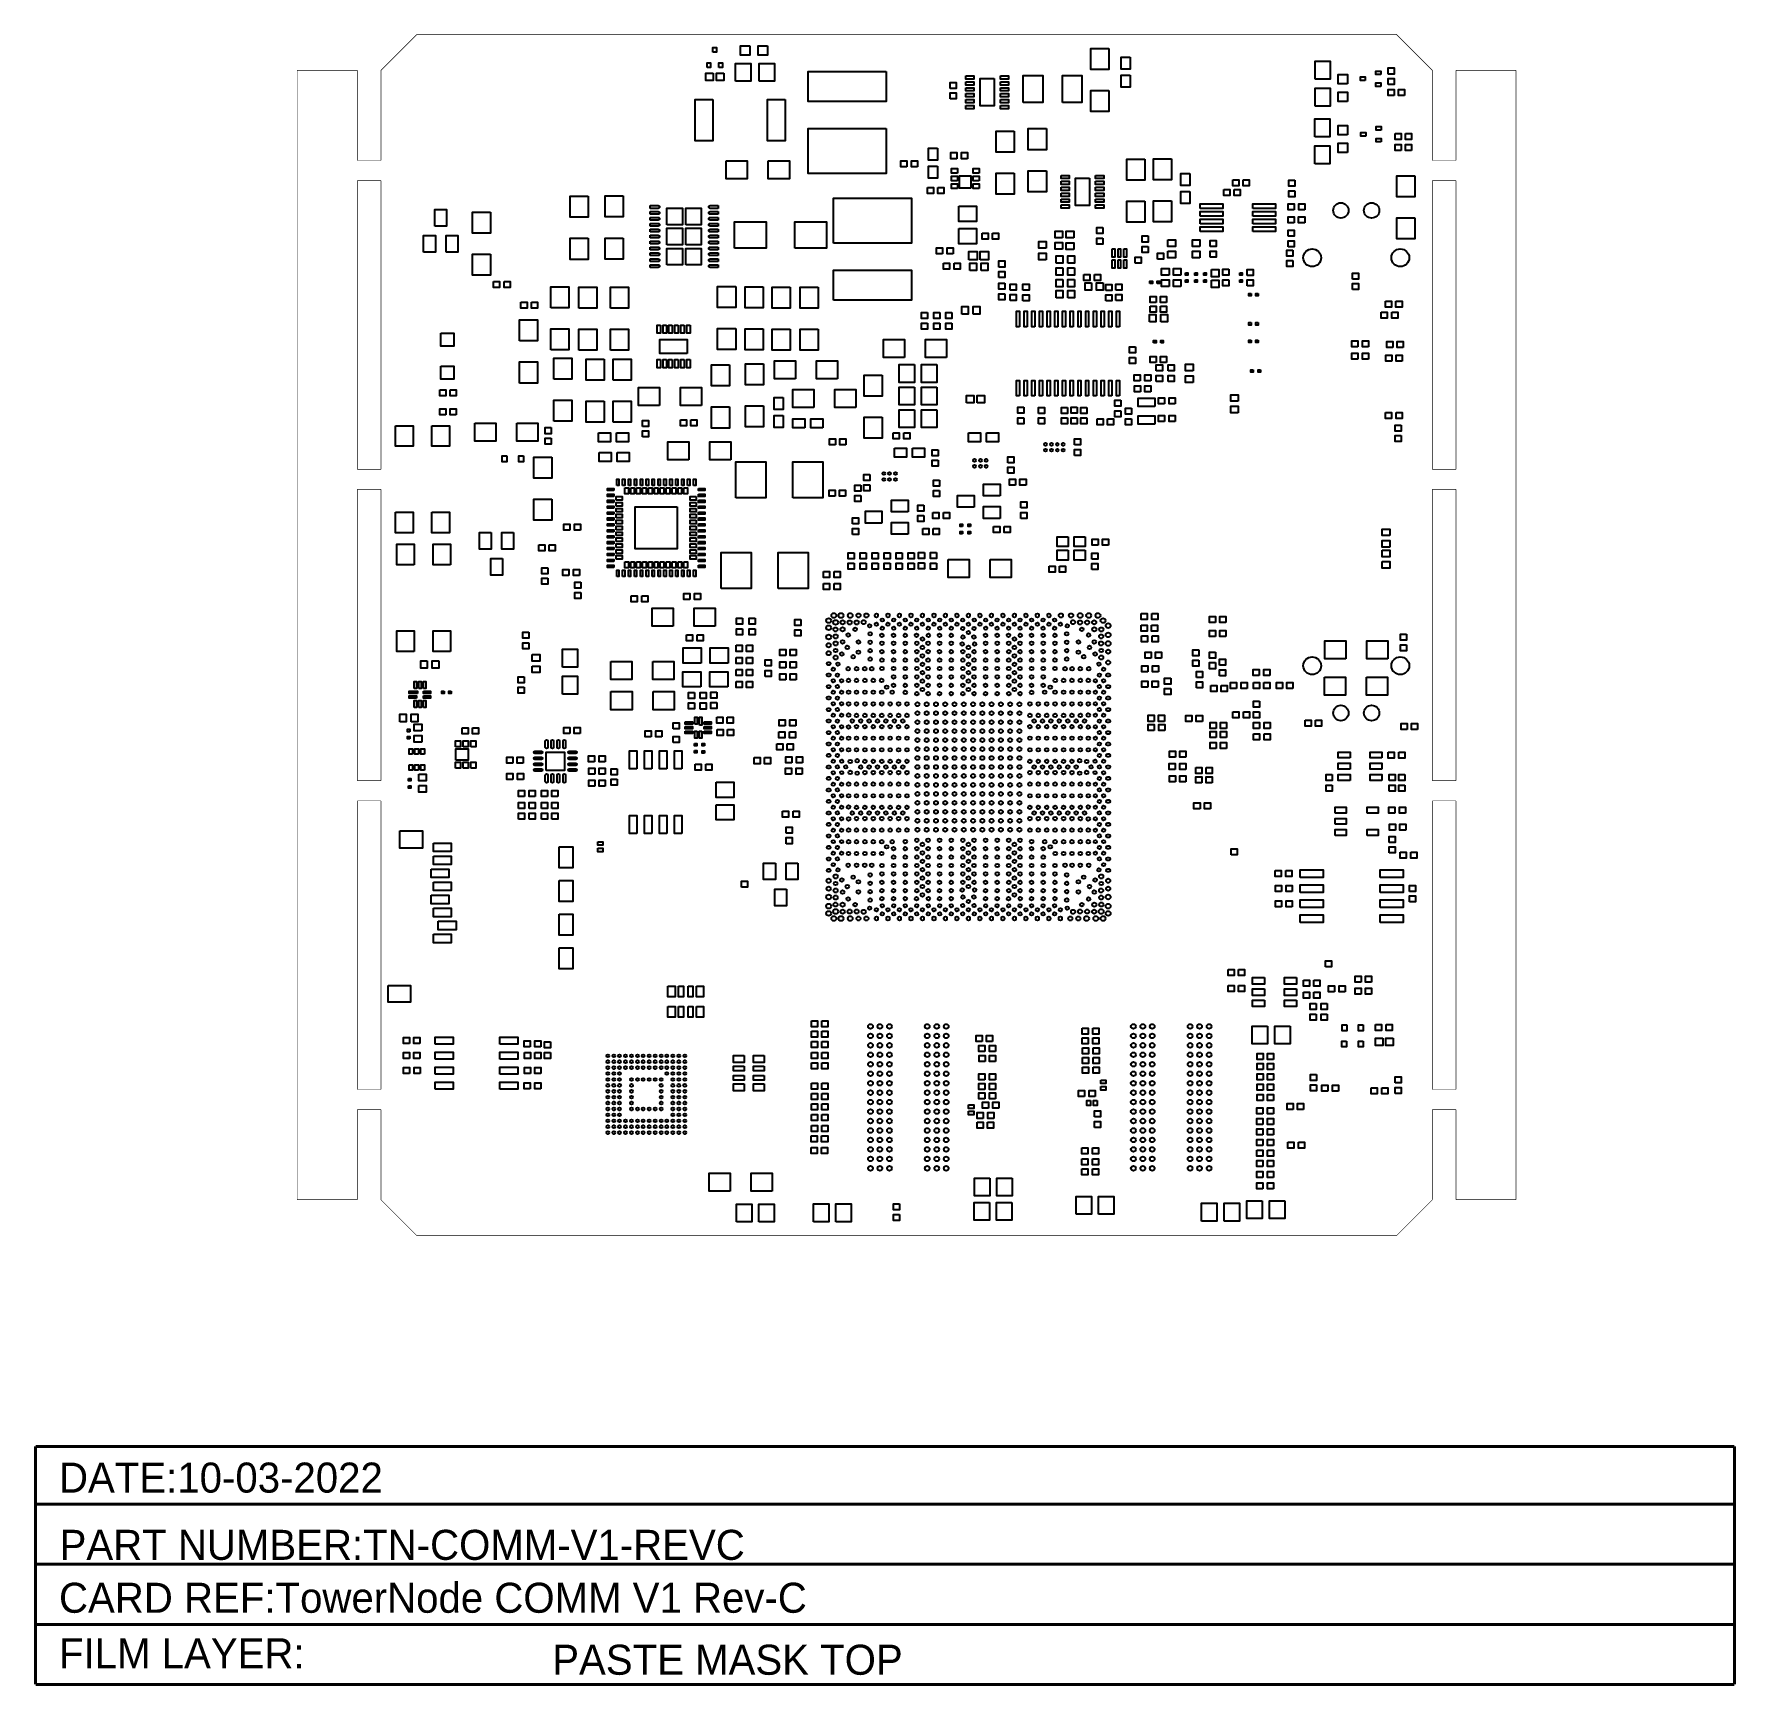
# Model space of a CAD drawing. Extents: x -29 to 115, y -38 to 102.
import ezdxf

# ---------------------------------------------------------------- set-up
doc = ezdxf.new("R2010")
doc.units = 0
for name, color, linetype in [('BG_OUTLINE', 254, 'CONTINUOUS'), ('DF_FILM_LABEL_OUTLINE', 85, 'CONTINUOUS'), ('PG_PASTEMASK_TOP', 85, 'CONTINUOUS'), ('PIN_PASTEMASK_TOP', 85, 'CONTINUOUS')]:
    doc.layers.add(name, color=color, linetype=linetype)

msp = doc.modelspace()

# ---------------------------------------------------------------- texts
at = {"layer": 'DF_FILM_LABEL_OUTLINE'}
for s, p in [('DATE:10-03-2022', (-27.212442, -21.72208)), ('PART NUMBER:TN-COMM-V1-REVC', (-27.164284, -27.40721)), ('CARD REF:TowerNode COMM V1 Rev-C', (-27.212442, -31.88208)), ('FILM LAYER:', (-27.212442, -36.58108))]:
    msp.add_text(s, height=2.54, dxfattribs=at).set_placement(p)
at = {"layer": 'PG_PASTEMASK_TOP'}
msp.add_text('PASTE MASK TOP', height=2.54, dxfattribs=at).set_placement((14.486433, -37.123878))

# ---------------------------------------------------------------- linework, layer by layer
at = {"layer": 'BG_OUTLINE', "const_width": 0.0508}
for points in [[(0, 98.552), (3.048, 101.6)], [(85.852, 101.6), (3.048, 101.6)], [(85.851187, 101.599594), (3.048, 101.599594)], [(85.852, 101.6), (88.9, 98.552)], [(-7.079996, 98.552), (-1.999996, 98.552)], [(-7.079996, 98.552), (-7.079996, 3.048)], [(-1.999996, 98.552), (-1.999996, 90.932)], [(0, 98.552), (0, 90.932)], [(88.9, 90.932), (88.9, 98.552)], [(90.899996, 90.932), (90.899996, 98.552)], [(90.899996, 98.552), (95.979996, 98.552)], [(95.979996, 3.048), (95.979996, 98.552)], [(-1.999996, 90.932), (0, 90.932)], [(88.9, 90.932), (90.899996, 90.932)], [(-1.999996, 89.2302), (-1.999996, 64.8208)], [(-1.999996, 89.2302), (0, 89.2302)], [(0, 89.2302), (0, 64.8208)], [(88.9, 64.8208), (88.9, 89.2302)], [(88.9, 89.2302), (90.899996, 89.2302)], [(90.899996, 64.8208), (90.899996, 89.2302)], [(-1.999996, 64.8208), (0, 64.8208)], [(88.9, 64.8208), (90.899996, 64.8208)], [(-1.999996, 63.119), (-1.999996, 38.481)], [(-1.999996, 63.119), (0, 63.119)], [(0, 63.119), (0, 38.481)], [(88.9, 38.481), (88.9, 63.119)], [(88.9, 63.119), (90.899996, 63.119)], [(90.899996, 38.481), (90.899996, 63.119)], [(-1.999996, 38.481), (0, 38.481)], [(88.9, 38.481), (90.899996, 38.481)], [(-1.999996, 36.7792), (-1.999996, 12.3698)], [(-1.999996, 36.7792), (0, 36.7792)], [(0, 36.7792), (0, 12.3698)], [(88.9, 12.3698), (88.9, 36.7792)], [(88.9, 36.7792), (90.899996, 36.7792)], [(90.899996, 12.3698), (90.899996, 36.7792)], [(-1.999996, 12.3698), (0, 12.3698)], [(88.9, 12.3698), (90.899996, 12.3698)], [(-1.999996, 10.668), (-1.999996, 3.048)], [(-1.999996, 10.668), (0, 10.668)], [(0, 10.668), (0, 3.048)], [(88.9, 10.668), (90.899996, 10.668)], [(88.9, 3.048), (88.9, 10.668)], [(90.899996, 3.048), (90.899996, 10.668)], [(-7.079996, 3.048), (-1.999996, 3.048)], [(3.048, 0), (0, 3.048)], [(88.9, 3.048), (85.852, 0)], [(90.899996, 3.048), (95.979996, 3.048)], [(3.048, 0), (85.852, 0)], [(3.048, -0.000406), (85.851187, -0.000406)]]:
    msp.add_lwpolyline(points, dxfattribs=at)
at = {"layer": 'DF_FILM_LABEL_OUTLINE', "const_width": 0.254}
for points in [[(-29.197605, -17.795189), (-29.197605, -37.945263)], [(-29.197605, -17.828463), (114.439395, -17.828463)], [(114.439395, -17.819319), (114.439395, -37.945263)], [(-29.197605, -22.705263), (114.426695, -22.705263)], [(-29.197605, -27.785263), (114.401295, -27.785263)], [(-29.197605, -32.865263), (114.439395, -32.865263)], [(114.439395, -32.865263), (114.439395, -32.827163)], [(114.439395, -37.945263), (-29.197605, -37.945263)]]:
    msp.add_lwpolyline(points, dxfattribs=at)
at = {"layer": 'PG_PASTEMASK_TOP'}
for points in [[(24.187099, 85.4996), (24.187099, 86.899598), (25.487097, 86.899598), (25.487097, 85.4996)], [(25.787198, 85.4996), (25.787198, 86.899598), (27.087195, 86.899598), (27.087195, 85.4996)], [(24.187099, 83.799604), (24.187099, 85.199601), (25.487097, 85.199601), (25.487097, 83.799604)], [(25.787198, 83.799604), (25.787198, 85.199601), (27.087195, 85.199601), (27.087195, 83.799604)], [(24.187099, 82.099607), (24.187099, 83.499604), (25.487097, 83.499604), (25.487097, 82.099607)], [(25.787198, 82.099607), (25.787198, 83.499604), (27.087195, 83.499604), (27.087195, 82.099607)]]:
    msp.add_lwpolyline(points, close=True, dxfattribs=at)
at = {"layer": 'PIN_PASTEMASK_TOP'}
for points in [[(28.072613, 100.089818), (28.072613, 100.499824), (28.372613, 100.499824), (28.372613, 100.089818)], [(31.18104, 100.638864), (31.18104, 99.851464), (30.39364, 99.851464), (30.39364, 100.638864)], [(32.681062, 100.638864), (32.681062, 99.851464), (31.893662, 99.851464), (31.893662, 100.638864)], [(61.539222, 100.400307), (61.539222, 98.622307), (60.015222, 98.622307), (60.015222, 100.400307)], [(63.342317, 99.669092), (63.342317, 98.653092), (62.580317, 98.653092), (62.580317, 99.669092)], [(78.98638, 97.816416), (78.98638, 99.340416), (80.25638, 99.340416), (80.25638, 97.816416)], [(28.092451, 98.310116), (28.092451, 97.690305), (27.47264, 97.690305), (27.47264, 98.310116)], [(27.572614, 98.789795), (27.572614, 99.199802), (27.872614, 99.199802), (27.872614, 98.789795)], [(28.991662, 98.310116), (28.991662, 97.690305), (28.371851, 97.690305), (28.371851, 98.310116)], [(28.572612, 98.789795), (28.572612, 99.199802), (28.872612, 99.199802), (28.872612, 98.789795)], [(29.994098, 97.642578), (29.994098, 99.141178), (31.289498, 99.141178), (31.289498, 97.642578)], [(31.994094, 97.642578), (31.994094, 99.141178), (33.289494, 99.141178), (33.289494, 97.642578)], [(42.731411, 98.469602), (42.731411, 95.929602), (36.127411, 95.929602), (36.127411, 98.469602)], [(49.457204, 98.088399), (50.143004, 98.088399), (50.143004, 97.808999), (49.457204, 97.808999)], [(51.855192, 97.854491), (51.855192, 95.543091), (50.661392, 95.543091), (50.661392, 97.854491)], [(52.373581, 98.088399), (53.059381, 98.088399), (53.059381, 97.808999), (52.373581, 97.808999)], [(54.315081, 95.821805), (54.315081, 98.107805), (55.966081, 98.107805), (55.966081, 95.821805)], [(57.615099, 95.821805), (57.615099, 98.107805), (59.266099, 98.107805), (59.266099, 95.821805)], [(63.342317, 98.145092), (63.342317, 97.129092), (62.580317, 97.129092), (62.580317, 98.145092)], [(81.715762, 97.422564), (80.928362, 97.422564), (80.928362, 98.209964), (81.715762, 98.209964)], [(83.228459, 97.697709), (82.818453, 97.697709), (82.818453, 97.997708), (83.228459, 97.997708)], [(84.528482, 98.197708), (84.118475, 98.197708), (84.118475, 98.497708), (84.528482, 98.497708)], [(85.155329, 98.245066), (85.155329, 98.753066), (85.663329, 98.753066), (85.663329, 98.245066)], [(85.155329, 97.356066), (85.155329, 97.864066), (85.663329, 97.864066), (85.663329, 97.356066)], [(48.135591, 97.02579), (48.135591, 97.53379), (48.643591, 97.53379), (48.643591, 97.02579)], [(48.135591, 96.13679), (48.135591, 96.64479), (48.643591, 96.64479), (48.643591, 96.13679)], [(49.457204, 97.588578), (50.143004, 97.588578), (50.143004, 97.309178), (49.457204, 97.309178)], [(49.457204, 97.088401), (50.143004, 97.088401), (50.143004, 96.809001), (49.457204, 96.809001)], [(49.457204, 96.58858), (50.143004, 96.58858), (50.143004, 96.30918), (49.457204, 96.30918)], [(52.373581, 97.588578), (53.059381, 97.588578), (53.059381, 97.309178), (52.373581, 97.309178)], [(52.373581, 97.088401), (53.059381, 97.088401), (53.059381, 96.809001), (52.373581, 96.809001)], [(52.373581, 96.58858), (53.059381, 96.58858), (53.059381, 96.30918), (52.373581, 96.30918)], [(61.539222, 96.844307), (61.539222, 95.066307), (60.015222, 95.066307), (60.015222, 96.844307)], [(78.98638, 95.530416), (78.98638, 97.054416), (80.25638, 97.054416), (80.25638, 95.530416)], [(81.715762, 95.922541), (80.928362, 95.922541), (80.928362, 96.709941), (81.715762, 96.709941)], [(84.528482, 97.19771), (84.118475, 97.19771), (84.118475, 97.497709), (84.528482, 97.497709)], [(85.65642, 96.436993), (85.14842, 96.436993), (85.14842, 96.944993), (85.65642, 96.944993)], [(86.54542, 96.436993), (86.03742, 96.436993), (86.03742, 96.944993), (86.54542, 96.944993)], [(28.074798, 96.087895), (28.074798, 92.582695), (26.576198, 92.582695), (26.576198, 96.087895)], [(34.174811, 96.087895), (34.174811, 92.582695), (32.676211, 92.582695), (32.676211, 96.087895)], [(49.457204, 96.088403), (50.143004, 96.088403), (50.143004, 95.809003), (49.457204, 95.809003)], [(49.457204, 95.588582), (50.143004, 95.588582), (50.143004, 95.309182), (49.457204, 95.309182)], [(52.373581, 96.088403), (53.059381, 96.088403), (53.059381, 95.809003), (52.373581, 95.809003)], [(52.373581, 95.588582), (53.059381, 95.588582), (53.059381, 95.309182), (52.373581, 95.309182)], [(42.731411, 93.643602), (42.731411, 89.833602), (36.127411, 89.833602), (36.127411, 93.643602)], [(56.261203, 93.622774), (56.261203, 91.844774), (54.737203, 91.844774), (54.737203, 93.622774)], [(78.959456, 92.935857), (78.959456, 94.459857), (80.229456, 94.459857), (80.229456, 92.935857)], [(81.715762, 93.104564), (80.928362, 93.104564), (80.928362, 93.891964), (81.715762, 93.891964)], [(84.567674, 93.497794), (84.157668, 93.497794), (84.157668, 93.797793), (84.567674, 93.797793)], [(53.530094, 93.40535), (53.530094, 91.62735), (52.006094, 91.62735), (52.006094, 93.40535)], [(78.959456, 90.649857), (78.959456, 92.173857), (80.229456, 92.173857), (80.229456, 90.649857)], [(81.715762, 91.604541), (80.928362, 91.604541), (80.928362, 92.391941), (81.715762, 92.391941)], [(83.267652, 92.997795), (82.857645, 92.997795), (82.857645, 93.297794), (83.267652, 93.297794)], [(84.567674, 92.497796), (84.157668, 92.497796), (84.157668, 92.797795), (84.567674, 92.797795)], [(85.740951, 93.212209), (86.248951, 93.212209), (86.248951, 92.704209), (85.740951, 92.704209)], [(86.255022, 91.781122), (85.747022, 91.781122), (85.747022, 92.289122), (86.255022, 92.289122)], [(86.629951, 93.212209), (87.137951, 93.212209), (87.137951, 92.704209), (86.629951, 92.704209)], [(87.144022, 91.781122), (86.636022, 91.781122), (86.636022, 92.289122), (87.144022, 92.289122)], [(29.199434, 90.9066), (30.977434, 90.9066), (30.977434, 89.3826), (29.199434, 89.3826)], [(32.755434, 90.9066), (34.533434, 90.9066), (34.533434, 89.3826), (32.755434, 89.3826)], [(44.471311, 90.392402), (43.963311, 90.392402), (43.963311, 90.900402), (44.471311, 90.900402)], [(45.360311, 90.392402), (44.852311, 90.392402), (44.852311, 90.900402), (45.360311, 90.900402)], [(47.049411, 91.967202), (47.049411, 90.951202), (46.287411, 90.951202), (46.287411, 91.967202)], [(48.698506, 91.085416), (48.190506, 91.085416), (48.190506, 91.593416), (48.698506, 91.593416)], [(49.587506, 91.085416), (49.079506, 91.085416), (49.079506, 91.593416), (49.587506, 91.593416)], [(64.577011, 91.041601), (64.577011, 89.263601), (63.053011, 89.263601), (63.053011, 91.041601)], [(66.848609, 91.067712), (66.848609, 89.289712), (65.324609, 89.289712), (65.324609, 91.067712)], [(47.049411, 90.443202), (47.049411, 89.427202), (46.287411, 89.427202), (46.287411, 90.443202)], [(48.751287, 89.857504), (48.243287, 89.857504), (48.243287, 90.263904), (48.751287, 90.263904)], [(48.751287, 89.207492), (48.243287, 89.207492), (48.243287, 89.613892), (48.751287, 89.613892)], [(49.889893, 88.589993), (48.924693, 88.589993), (48.924693, 89.631393), (49.889893, 89.631393)], [(50.571298, 89.857504), (50.063298, 89.857504), (50.063298, 90.263904), (50.571298, 90.263904)], [(50.571298, 89.207492), (50.063298, 89.207492), (50.063298, 89.613892), (50.571298, 89.613892)], [(53.530094, 89.84935), (53.530094, 88.07135), (52.006094, 88.07135), (52.006094, 89.84935)], [(56.261203, 90.066774), (56.261203, 88.288774), (54.737203, 88.288774), (54.737203, 90.066774)], [(57.511823, 89.674319), (58.197623, 89.674319), (58.197623, 89.394919), (57.511823, 89.394919)], [(59.909812, 89.44041), (59.909812, 87.12901), (58.716012, 87.12901), (58.716012, 89.44041)], [(60.4282, 89.674319), (61.114, 89.674319), (61.114, 89.394919), (60.4282, 89.394919)], [(68.404943, 89.830656), (68.404943, 88.814656), (67.642943, 88.814656), (67.642943, 89.830656)], [(72.016112, 89.309092), (72.524112, 89.309092), (72.524112, 88.801092), (72.016112, 88.801092)], [(72.905112, 89.309092), (73.413112, 89.309092), (73.413112, 88.801092), (72.905112, 88.801092)], [(77.263854, 89.258445), (77.263854, 88.750445), (76.755854, 88.750445), (76.755854, 89.258445)], [(87.407699, 89.62898), (87.407699, 87.85098), (85.883699, 87.85098), (85.883699, 89.62898)], [(17.524578, 87.905438), (17.524578, 86.127438), (16.000578, 86.127438), (16.000578, 87.905438)], [(20.47433, 87.931549), (20.47433, 86.153549), (18.95033, 86.153549), (18.95033, 87.931549)], [(46.211211, 88.639802), (46.719211, 88.639802), (46.719211, 88.131802), (46.211211, 88.131802)], [(47.100211, 88.639802), (47.608211, 88.639802), (47.608211, 88.131802), (47.100211, 88.131802)], [(48.751287, 88.557481), (48.243287, 88.557481), (48.243287, 88.963881), (48.751287, 88.963881)], [(50.571298, 88.557481), (50.063298, 88.557481), (50.063298, 88.963881), (50.571298, 88.963881)], [(57.511823, 89.174498), (58.197623, 89.174498), (58.197623, 88.895098), (57.511823, 88.895098)], [(57.511823, 88.674321), (58.197623, 88.674321), (58.197623, 88.394921), (57.511823, 88.394921)], [(57.511823, 88.1745), (58.197623, 88.1745), (58.197623, 87.8951), (57.511823, 87.8951)], [(60.4282, 89.174498), (61.114, 89.174498), (61.114, 88.895098), (60.4282, 88.895098)], [(60.4282, 88.674321), (61.114, 88.674321), (61.114, 88.394921), (60.4282, 88.394921)], [(60.4282, 88.1745), (61.114, 88.1745), (61.114, 87.8951), (60.4282, 87.8951)], [(68.404943, 88.306656), (68.404943, 87.290656), (67.642943, 87.290656), (67.642943, 88.306656)], [(71.255103, 88.487707), (71.763103, 88.487707), (71.763103, 87.979707), (71.255103, 87.979707)], [(72.144103, 88.487707), (72.652103, 88.487707), (72.652103, 87.979707), (72.144103, 87.979707)], [(77.263854, 88.369445), (77.263854, 87.861445), (76.755854, 87.861445), (76.755854, 88.369445)], [(4.567911, 85.38751), (4.567911, 86.78451), (5.558511, 86.78451), (5.558511, 85.38751)], [(9.263482, 86.565943), (9.263482, 84.787943), (7.739482, 84.787943), (7.739482, 86.565943)], [(38.261011, 83.940802), (38.261011, 87.750802), (44.865011, 87.750802), (44.865011, 83.940802)], [(48.850702, 87.078363), (50.349302, 87.078363), (50.349302, 85.782963), (48.850702, 85.782963)], [(57.511823, 87.674323), (58.197623, 87.674323), (58.197623, 87.394923), (57.511823, 87.394923)], [(57.511823, 87.174502), (58.197623, 87.174502), (58.197623, 86.895102), (57.511823, 86.895102)], [(60.4282, 87.674323), (61.114, 87.674323), (61.114, 87.394923), (60.4282, 87.394923)], [(60.4282, 87.174502), (61.114, 87.174502), (61.114, 86.895102), (60.4282, 86.895102)], [(64.577011, 87.485601), (64.577011, 85.707601), (63.053011, 85.707601), (63.053011, 87.485601)], [(66.848609, 87.511712), (66.848609, 85.733712), (65.324609, 85.733712), (65.324609, 87.511712)], [(69.2785, 86.8775), (69.2785, 87.2585), (71.1835, 87.2585), (71.1835, 86.8775)], [(69.2785, 86.22731), (69.2785, 86.60831), (71.1835, 86.60831), (71.1835, 86.22731)], [(73.7235, 86.8775), (73.7235, 87.2585), (75.6285, 87.2585), (75.6285, 86.8775)], [(73.7235, 86.22731), (73.7235, 86.60831), (75.6285, 86.60831), (75.6285, 86.22731)], [(77.22677, 86.74923), (76.71877, 86.74923), (76.71877, 87.25723), (77.22677, 87.25723)], [(78.11577, 86.74923), (77.60777, 86.74923), (77.60777, 87.25723), (78.11577, 87.25723)], [(29.894505, 83.521702), (29.894505, 85.731502), (32.586905, 85.731502), (32.586905, 83.521702)], [(34.994317, 83.521702), (34.994317, 85.731502), (37.686717, 85.731502), (37.686717, 83.521702)], [(48.850702, 85.178341), (50.349302, 85.178341), (50.349302, 83.882941), (48.850702, 83.882941)], [(57.636461, 84.401889), (57.006541, 84.401889), (57.006541, 84.961959), (57.636461, 84.961959)], [(58.57687, 84.387563), (57.94695, 84.387563), (57.94695, 84.947633), (58.57687, 84.947633)], [(61.043718, 85.265158), (61.043718, 84.757158), (60.535718, 84.757158), (60.535718, 85.265158)], [(69.2785, 85.576994), (69.2785, 85.957994), (71.1835, 85.957994), (71.1835, 85.576994)], [(69.2785, 84.926805), (69.2785, 85.307805), (71.1835, 85.307805), (71.1835, 84.926805)], [(73.7235, 85.576994), (73.7235, 85.957994), (75.6285, 85.957994), (75.6285, 85.576994)], [(73.7235, 84.926805), (73.7235, 85.307805), (75.6285, 85.307805), (75.6285, 84.926805)], [(77.213358, 85.657131), (76.705358, 85.657131), (76.705358, 86.165131), (77.213358, 86.165131)], [(76.707086, 84.524596), (76.707086, 85.032596), (77.215086, 85.032596), (77.215086, 84.524596)], [(78.102358, 85.657131), (77.594358, 85.657131), (77.594358, 86.165131), (78.102358, 86.165131)], [(87.407699, 86.07298), (87.407699, 84.29498), (85.883699, 84.29498), (85.883699, 86.07298)], [(3.615411, 83.17771), (3.615411, 84.57471), (4.606011, 84.57471), (4.606011, 83.17771)], [(5.520411, 83.17771), (5.520411, 84.57471), (6.511011, 84.57471), (6.511011, 83.17771)], [(17.524578, 84.349438), (17.524578, 82.571438), (16.000578, 82.571438), (16.000578, 84.349438)], [(20.47433, 84.375549), (20.47433, 82.597549), (18.95033, 82.597549), (18.95033, 84.375549)], [(47.495054, 83.048551), (46.987054, 83.048551), (46.987054, 83.556551), (47.495054, 83.556551)], [(48.384054, 83.048551), (47.876054, 83.048551), (47.876054, 83.556551), (48.384054, 83.556551)], [(50.827534, 84.784641), (51.335534, 84.784641), (51.335534, 84.276641), (50.827534, 84.276641)], [(51.716534, 84.784641), (52.224534, 84.784641), (52.224534, 84.276641), (51.716534, 84.276641)], [(56.250434, 83.510247), (55.620514, 83.510247), (55.620514, 84.070317), (56.250434, 84.070317)], [(57.636461, 83.432117), (57.006541, 83.432117), (57.006541, 83.992187), (57.636461, 83.992187)], [(58.57687, 83.417791), (57.94695, 83.417791), (57.94695, 83.977861), (58.57687, 83.977861)], [(61.043718, 84.376158), (61.043718, 83.868158), (60.535718, 83.868158), (60.535718, 84.376158)], [(64.860221, 84.545729), (64.860221, 84.037729), (64.352221, 84.037729), (64.352221, 84.545729)], [(64.860221, 83.656729), (64.860221, 83.148729), (64.352221, 83.148729), (64.352221, 83.656729)], [(66.537535, 84.231353), (67.167455, 84.231353), (67.167455, 83.671283), (66.537535, 83.671283)], [(69.247512, 83.671283), (68.617592, 83.671283), (68.617592, 84.231353), (69.247512, 84.231353)], [(70.100038, 83.656932), (70.100038, 84.164932), (70.608038, 84.164932), (70.608038, 83.656932)], [(76.707086, 83.635596), (76.707086, 84.143596), (77.215086, 84.143596), (77.215086, 83.635596)], [(9.263482, 83.009943), (9.263482, 81.231943), (7.739482, 81.231943), (7.739482, 83.009943)], [(47.571254, 82.253226), (48.079254, 82.253226), (48.079254, 81.745226), (47.571254, 81.745226)], [(48.460254, 82.253226), (48.968254, 82.253226), (48.968254, 81.745226), (48.460254, 81.745226)], [(49.709984, 82.5373), (49.709984, 83.2485), (50.421184, 83.2485), (50.421184, 82.5373)], [(49.785549, 81.622189), (49.785549, 82.252109), (50.345619, 82.252109), (50.345619, 81.622189)], [(50.672644, 82.5373), (50.672644, 83.2485), (51.383844, 83.2485), (51.383844, 82.5373)], [(50.755321, 81.622189), (50.755321, 82.252109), (51.315391, 82.252109), (51.315391, 81.622189)], [(52.247698, 81.923738), (52.247698, 82.431738), (52.755698, 82.431738), (52.755698, 81.923738)], [(56.250434, 82.540475), (55.620514, 82.540475), (55.620514, 83.100545), (56.250434, 83.100545)], [(57.103391, 82.24205), (57.103391, 82.87197), (57.663461, 82.87197), (57.663461, 82.24205)], [(58.073163, 82.24205), (58.073163, 82.87197), (58.633233, 82.87197), (58.633233, 82.24205)], [(61.825137, 83.451332), (62.045126, 83.451332), (62.045126, 82.751333), (61.825137, 82.751333)], [(61.825137, 82.531344), (62.045126, 82.531344), (62.045126, 81.831345), (61.825137, 81.831345)], [(62.325136, 83.451332), (62.545125, 83.451332), (62.545125, 82.751333), (62.325136, 82.751333)], [(62.325136, 82.531344), (62.545125, 82.531344), (62.545125, 81.831345), (62.325136, 81.831345)], [(62.825135, 83.451332), (63.045124, 83.451332), (63.045124, 82.751333), (62.825135, 82.751333)], [(62.825135, 82.531344), (63.045124, 82.531344), (63.045124, 81.831345), (62.825135, 81.831345)], [(63.764058, 82.23951), (63.764058, 82.74751), (64.272058, 82.74751), (64.272058, 82.23951)], [(65.657374, 82.59003), (65.657374, 83.09803), (66.165374, 83.09803), (66.165374, 82.59003)], [(66.537535, 83.261581), (67.167455, 83.261581), (67.167455, 82.701511), (66.537535, 82.701511)], [(69.247512, 82.701511), (68.617592, 82.701511), (68.617592, 83.261581), (69.247512, 83.261581)], [(70.100038, 82.767932), (70.100038, 83.275932), (70.608038, 83.275932), (70.608038, 82.767932)], [(77.092759, 83.355078), (77.092759, 82.847078), (76.584759, 82.847078), (76.584759, 83.355078)], [(77.092759, 82.466078), (77.092759, 81.958078), (76.584759, 81.958078), (76.584759, 82.466078)], [(9.520911, 80.689602), (10.028911, 80.689602), (10.028911, 80.181602), (9.520911, 80.181602)], [(10.409911, 80.689602), (10.917911, 80.689602), (10.917911, 80.181602), (10.409911, 80.181602)], [(38.261011, 79.114802), (38.261011, 81.654802), (44.865011, 81.654802), (44.865011, 79.114802)], [(52.247698, 81.034738), (52.247698, 81.542738), (52.755698, 81.542738), (52.755698, 81.034738)], [(57.663461, 81.854954), (57.663461, 81.225034), (57.103391, 81.225034), (57.103391, 81.854954)], [(57.663461, 80.864659), (57.663461, 80.234739), (57.103391, 80.234739), (57.103391, 80.864659)], [(58.633233, 81.854954), (58.633233, 81.225034), (58.073163, 81.225034), (58.073163, 81.854954)], [(58.633233, 80.864659), (58.633233, 80.234739), (58.073163, 80.234739), (58.073163, 80.864659)], [(59.442096, 81.288941), (59.950096, 81.288941), (59.950096, 80.780941), (59.442096, 80.780941)], [(60.092717, 80.585259), (60.092717, 79.955339), (59.532647, 79.955339), (59.532647, 80.585259)], [(60.331096, 81.288941), (60.839096, 81.288941), (60.839096, 80.780941), (60.331096, 80.780941)], [(61.062489, 80.585259), (61.062489, 79.955339), (60.502419, 79.955339), (60.502419, 80.585259)], [(65.023898, 80.539819), (65.023898, 80.739818), (65.223898, 80.739818), (65.223898, 80.539819)], [(65.623897, 80.539819), (65.623897, 80.739818), (65.823897, 80.739818), (65.823897, 80.539819)], [(66.64137, 81.243856), (66.01145, 81.243856), (66.01145, 81.803926), (66.64137, 81.803926)], [(66.64137, 80.274084), (66.01145, 80.274084), (66.01145, 80.834154), (66.64137, 80.834154)], [(67.631666, 81.243856), (67.001746, 81.243856), (67.001746, 81.803926), (67.631666, 81.803926)], [(67.631666, 80.274084), (67.001746, 80.274084), (67.001746, 80.834154), (67.631666, 80.834154)], [(68.034179, 81.439004), (68.234179, 81.439004), (68.234179, 81.239004), (68.034179, 81.239004)], [(68.034179, 80.839005), (68.234179, 80.839005), (68.234179, 80.639006), (68.034179, 80.639006)], [(68.811724, 81.439004), (69.011724, 81.439004), (69.011724, 81.239004), (68.811724, 81.239004)], [(68.811724, 80.839005), (69.011724, 80.839005), (69.011724, 80.639006), (68.811724, 80.639006)], [(69.575147, 81.439004), (69.775146, 81.439004), (69.775146, 81.239004), (69.575147, 81.239004)], [(69.575147, 80.839005), (69.775146, 80.839005), (69.775146, 80.639006), (69.575147, 80.639006)], [(70.236055, 81.72003), (70.855865, 81.72003), (70.855865, 81.100219), (70.236055, 81.100219)], [(70.236055, 80.820819), (70.855865, 80.820819), (70.855865, 80.201008), (70.236055, 80.201008)], [(71.700949, 81.737505), (71.700949, 81.229505), (71.192949, 81.229505), (71.192949, 81.737505)], [(71.700949, 80.848505), (71.700949, 80.340505), (71.192949, 80.340505), (71.192949, 80.848505)], [(72.606789, 81.439004), (72.806789, 81.439004), (72.806789, 81.239004), (72.606789, 81.239004)], [(72.606789, 80.839005), (72.806789, 80.839005), (72.806789, 80.639006), (72.606789, 80.639006)], [(73.240189, 81.217313), (73.240189, 81.725313), (73.748189, 81.725313), (73.748189, 81.217313)], [(73.240189, 80.328313), (73.240189, 80.836313), (73.748189, 80.836313), (73.748189, 80.328313)], [(82.158332, 80.903166), (82.158332, 81.411166), (82.666332, 81.411166), (82.666332, 80.903166)], [(14.357502, 78.462302), (14.357502, 80.240302), (15.881502, 80.240302), (15.881502, 78.462302)], [(16.733495, 78.436089), (16.733495, 80.214089), (18.257495, 80.214089), (18.257495, 78.436089)], [(19.422796, 78.436089), (19.422796, 80.214089), (20.946796, 80.214089), (20.946796, 78.436089)], [(29.995368, 80.278427), (29.995368, 78.500427), (28.471368, 78.500427), (28.471368, 80.278427)], [(32.33359, 80.252722), (32.33359, 78.474722), (30.80959, 78.474722), (30.80959, 80.252722)], [(34.594698, 80.227018), (34.594698, 78.449018), (33.070698, 78.449018), (33.070698, 80.227018)], [(36.958727, 80.227018), (36.958727, 78.449018), (35.434727, 78.449018), (35.434727, 80.227018)], [(52.755089, 80.555694), (52.755089, 80.047694), (52.247089, 80.047694), (52.247089, 80.555694)], [(52.755089, 79.666694), (52.755089, 79.158694), (52.247089, 79.158694), (52.247089, 79.666694)], [(53.20091, 79.974745), (53.20091, 80.482745), (53.70891, 80.482745), (53.70891, 79.974745)], [(53.20091, 79.085745), (53.20091, 79.593745), (53.70891, 79.593745), (53.70891, 79.085745)], [(54.287623, 79.959403), (54.287623, 80.467403), (54.795623, 80.467403), (54.795623, 79.959403)], [(54.287623, 79.070403), (54.287623, 79.578403), (54.795623, 79.578403), (54.795623, 79.070403)], [(57.099022, 79.304591), (57.099022, 79.934511), (57.659092, 79.934511), (57.659092, 79.304591)], [(58.068794, 79.304591), (58.068794, 79.934511), (58.628864, 79.934511), (58.628864, 79.304591)], [(61.29213, 79.944671), (61.29213, 80.452671), (61.80013, 80.452671), (61.80013, 79.944671)], [(61.29213, 79.055671), (61.29213, 79.563671), (61.80013, 79.563671), (61.80013, 79.055671)], [(62.135207, 79.967328), (62.135207, 80.475328), (62.643207, 80.475328), (62.643207, 79.967328)], [(62.135207, 79.078328), (62.135207, 79.586328), (62.643207, 79.586328), (62.643207, 79.078328)], [(65.544395, 78.916479), (65.036395, 78.916479), (65.036395, 79.424479), (65.544395, 79.424479)], [(66.433395, 78.916479), (65.925395, 78.916479), (65.925395, 79.424479), (66.433395, 79.424479)], [(73.580803, 79.687242), (73.580803, 79.487243), (73.380803, 79.487243), (73.380803, 79.687242)], [(74.180802, 79.687242), (74.180802, 79.487243), (73.980802, 79.487243), (73.980802, 79.687242)], [(82.158332, 80.014166), (82.158332, 80.522166), (82.666332, 80.522166), (82.666332, 80.014166)], [(11.84595, 78.945537), (12.35395, 78.945537), (12.35395, 78.437537), (11.84595, 78.437537)], [(12.73495, 78.945537), (13.24295, 78.945537), (13.24295, 78.437537), (12.73495, 78.437537)], [(46.211211, 78.073402), (46.211211, 77.565402), (45.703211, 77.565402), (45.703211, 78.073402)], [(47.252611, 78.073402), (47.252611, 77.565402), (46.744611, 77.565402), (46.744611, 78.073402)], [(48.268611, 78.073402), (48.268611, 77.565402), (47.760611, 77.565402), (47.760611, 78.073402)], [(49.104321, 77.947926), (49.104321, 78.577846), (49.664391, 78.577846), (49.664391, 77.947926)], [(50.074093, 77.947926), (50.074093, 78.577846), (50.634163, 78.577846), (50.634163, 77.947926)], [(53.989643, 76.86948), (53.739631, 76.86948), (53.739631, 78.179485), (53.989643, 78.179485)], [(54.639654, 76.86948), (54.389642, 76.86948), (54.389642, 78.179485), (54.639654, 78.179485)], [(55.289666, 76.86948), (55.039654, 76.86948), (55.039654, 78.179485), (55.289666, 78.179485)], [(55.939652, 76.86948), (55.68964, 76.86948), (55.68964, 78.179485), (55.939652, 78.179485)], [(56.589663, 76.86948), (56.339651, 76.86948), (56.339651, 78.179485), (56.589663, 78.179485)], [(57.239649, 76.86948), (56.989637, 76.86948), (56.989637, 78.179485), (57.239649, 78.179485)], [(57.889661, 76.86948), (57.639649, 76.86948), (57.639649, 78.179485), (57.889661, 78.179485)], [(58.539647, 76.86948), (58.289634, 76.86948), (58.289634, 78.179485), (58.539647, 78.179485)], [(59.189658, 76.86948), (58.939646, 76.86948), (58.939646, 78.179485), (59.189658, 78.179485)], [(59.839644, 76.86948), (59.589632, 76.86948), (59.589632, 78.179485), (59.839644, 78.179485)], [(60.489655, 76.86948), (60.239643, 76.86948), (60.239643, 78.179485), (60.489655, 78.179485)], [(61.139642, 76.86948), (60.889629, 76.86948), (60.889629, 78.179485), (61.139642, 78.179485)], [(61.789653, 76.86948), (61.539641, 76.86948), (61.539641, 78.179485), (61.789653, 78.179485)], [(62.439664, 76.86948), (62.189652, 76.86948), (62.189652, 78.179485), (62.439664, 78.179485)], [(64.969974, 77.27442), (64.969974, 77.90434), (65.530044, 77.90434), (65.530044, 77.27442)], [(65.036395, 78.61869), (65.544395, 78.61869), (65.544395, 78.11069), (65.036395, 78.11069)], [(65.925395, 78.61869), (66.433395, 78.61869), (66.433395, 78.11069), (65.925395, 78.11069)], [(65.939746, 77.27442), (65.939746, 77.90434), (66.499816, 77.90434), (66.499816, 77.27442)], [(84.57377, 78.108658), (85.08177, 78.108658), (85.08177, 77.600658), (84.57377, 77.600658)], [(84.934552, 79.047238), (85.442552, 79.047238), (85.442552, 78.539238), (84.934552, 78.539238)], [(85.46277, 78.108658), (85.97077, 78.108658), (85.97077, 77.600658), (85.46277, 77.600658)], [(85.823552, 79.047238), (86.331552, 79.047238), (86.331552, 78.539238), (85.823552, 78.539238)], [(5.061395, 76.340399), (6.161392, 76.340399), (6.161392, 75.240401), (5.061395, 75.240401)], [(11.720297, 75.668505), (11.720297, 77.446505), (13.244297, 77.446505), (13.244297, 75.668505)], [(14.357502, 74.906302), (14.357502, 76.684302), (15.881502, 76.684302), (15.881502, 74.906302)], [(16.733495, 74.880089), (16.733495, 76.658089), (18.257495, 76.658089), (18.257495, 74.880089)], [(19.422796, 74.880089), (19.422796, 76.658089), (20.946796, 76.658089), (20.946796, 74.880089)], [(23.638002, 77.004291), (23.638002, 76.318491), (23.358602, 76.318491), (23.358602, 77.004291)], [(24.137823, 77.004291), (24.137823, 76.318491), (23.858423, 76.318491), (23.858423, 77.004291)], [(24.638, 77.004291), (24.638, 76.318491), (24.3586, 76.318491), (24.3586, 77.004291)], [(25.137821, 77.004291), (25.137821, 76.318491), (24.858421, 76.318491), (24.858421, 77.004291)], [(25.637998, 77.004291), (25.637998, 76.318491), (25.358598, 76.318491), (25.358598, 77.004291)], [(26.137819, 77.004291), (26.137819, 76.318491), (25.858419, 76.318491), (25.858419, 77.004291)], [(29.995368, 76.722427), (29.995368, 74.944427), (28.471368, 74.944427), (28.471368, 76.722427)], [(32.33359, 76.696722), (32.33359, 74.918722), (30.80959, 74.918722), (30.80959, 76.696722)], [(34.594698, 76.671018), (34.594698, 74.893018), (33.070698, 74.893018), (33.070698, 76.671018)], [(36.958727, 76.671018), (36.958727, 74.893018), (35.434727, 74.893018), (35.434727, 76.671018)], [(46.211211, 77.184402), (46.211211, 76.676402), (45.703211, 76.676402), (45.703211, 77.184402)], [(47.252611, 77.184402), (47.252611, 76.676402), (46.744611, 76.676402), (46.744611, 77.184402)], [(48.268611, 77.184402), (48.268611, 76.676402), (47.760611, 76.676402), (47.760611, 77.184402)], [(73.580803, 77.217346), (73.580803, 77.017347), (73.380803, 77.017347), (73.380803, 77.217346)], [(74.180802, 77.217346), (74.180802, 77.017347), (73.980802, 77.017347), (73.980802, 77.217346)], [(25.903911, 74.606302), (23.592511, 74.606302), (23.592511, 75.800102), (25.903911, 75.800102)], [(44.273724, 74.281487), (42.495724, 74.281487), (42.495724, 75.805487), (44.273724, 75.805487)], [(47.829724, 74.281487), (46.051724, 74.281487), (46.051724, 75.805487), (47.829724, 75.805487)], [(63.805714, 75.167439), (63.805714, 74.659439), (63.297714, 74.659439), (63.297714, 75.167439)], [(65.334896, 75.516918), (65.334896, 75.716917), (65.534896, 75.716917), (65.534896, 75.516918)], [(65.934895, 75.516918), (65.934895, 75.716917), (66.134894, 75.716917), (66.134894, 75.516918)], [(73.580803, 75.743029), (73.580803, 75.543029), (73.380803, 75.543029), (73.380803, 75.743029)], [(74.180802, 75.743029), (74.180802, 75.543029), (73.980802, 75.543029), (73.980802, 75.743029)], [(82.601918, 75.173027), (82.093918, 75.173027), (82.093918, 75.681027), (82.601918, 75.681027)], [(83.490918, 75.173027), (82.982918, 75.173027), (82.982918, 75.681027), (83.490918, 75.681027)], [(85.55167, 75.120805), (85.04367, 75.120805), (85.04367, 75.628805), (85.55167, 75.628805)], [(86.44067, 75.120805), (85.93267, 75.120805), (85.93267, 75.628805), (86.44067, 75.628805)], [(5.061395, 73.540404), (6.161392, 73.540404), (6.161392, 72.440406), (5.061395, 72.440406)], [(11.720297, 72.112505), (11.720297, 73.890505), (13.244297, 73.890505), (13.244297, 72.112505)], [(14.618487, 72.430792), (14.618487, 74.208792), (16.142487, 74.208792), (16.142487, 72.430792)], [(18.884113, 74.13051), (18.884113, 72.35251), (17.360113, 72.35251), (17.360113, 74.13051)], [(19.631711, 72.35251), (19.631711, 74.13051), (21.155711, 74.13051), (21.155711, 72.35251)], [(23.638002, 74.087914), (23.638002, 73.402114), (23.358602, 73.402114), (23.358602, 74.087914)], [(24.137823, 74.087914), (24.137823, 73.402114), (23.858423, 73.402114), (23.858423, 74.087914)], [(24.638, 74.087914), (24.638, 73.402114), (24.3586, 73.402114), (24.3586, 74.087914)], [(25.137821, 74.087914), (25.137821, 73.402114), (24.858421, 73.402114), (24.858421, 74.087914)], [(25.637998, 74.087914), (25.637998, 73.402114), (25.358598, 73.402114), (25.358598, 74.087914)], [(26.137819, 74.087914), (26.137819, 73.402114), (25.858419, 73.402114), (25.858419, 74.087914)], [(29.464, 73.642931), (29.464, 71.864931), (27.94, 71.864931), (27.94, 73.642931)], [(32.348424, 73.73427), (32.348424, 71.95627), (30.824424, 71.95627), (30.824424, 73.73427)], [(35.056064, 72.46681), (33.278064, 72.46681), (33.278064, 73.99081), (35.056064, 73.99081)], [(38.612064, 72.46681), (36.834064, 72.46681), (36.834064, 73.99081), (38.612064, 73.99081)], [(45.115201, 73.666502), (45.115201, 72.167902), (43.819801, 72.167902), (43.819801, 73.666502)], [(47.015222, 73.666502), (47.015222, 72.167902), (45.719822, 72.167902), (45.719822, 73.666502)], [(63.805714, 74.278439), (63.805714, 73.770439), (63.297714, 73.770439), (63.297714, 74.278439)], [(65.544395, 73.85619), (65.036395, 73.85619), (65.036395, 74.36419), (65.544395, 74.36419)], [(65.561058, 73.132086), (65.561058, 73.640086), (66.069058, 73.640086), (66.069058, 73.132086)], [(66.433395, 73.85619), (65.925395, 73.85619), (65.925395, 74.36419), (66.433395, 74.36419)], [(66.573502, 73.132086), (66.573502, 73.640086), (67.081502, 73.640086), (67.081502, 73.132086)], [(68.664531, 73.137293), (68.034611, 73.137293), (68.034611, 73.697363), (68.664531, 73.697363)], [(82.601918, 74.128884), (82.093918, 74.128884), (82.093918, 74.636884), (82.601918, 74.636884)], [(83.490918, 74.128884), (82.982918, 74.128884), (82.982918, 74.636884), (83.490918, 74.636884)], [(85.460332, 73.959212), (84.952332, 73.959212), (84.952332, 74.467212), (85.460332, 74.467212)], [(86.349332, 73.959212), (85.841332, 73.959212), (85.841332, 74.467212), (86.349332, 74.467212)], [(42.370502, 72.790406), (42.370502, 71.012406), (40.846502, 71.012406), (40.846502, 72.790406)], [(53.989643, 71.019505), (53.739631, 71.019505), (53.739631, 72.32951), (53.989643, 72.32951)], [(54.639654, 71.019505), (54.389642, 71.019505), (54.389642, 72.32951), (54.639654, 72.32951)], [(55.289666, 71.019505), (55.039654, 71.019505), (55.039654, 72.32951), (55.289666, 72.32951)], [(55.939652, 71.019505), (55.68964, 71.019505), (55.68964, 72.32951), (55.939652, 72.32951)], [(56.589663, 71.019505), (56.339651, 71.019505), (56.339651, 72.32951), (56.589663, 72.32951)], [(57.239649, 71.019505), (56.989637, 71.019505), (56.989637, 72.32951), (57.239649, 72.32951)], [(57.889661, 71.019505), (57.639649, 71.019505), (57.639649, 72.32951), (57.889661, 72.32951)], [(58.539647, 71.019505), (58.289634, 71.019505), (58.289634, 72.32951), (58.539647, 72.32951)], [(59.189658, 71.019505), (58.939646, 71.019505), (58.939646, 72.32951), (59.189658, 72.32951)], [(59.839644, 71.019505), (59.589632, 71.019505), (59.589632, 72.32951), (59.839644, 72.32951)], [(60.489655, 71.019505), (60.239643, 71.019505), (60.239643, 72.32951), (60.489655, 72.32951)], [(61.139642, 71.019505), (60.889629, 71.019505), (60.889629, 72.32951), (61.139642, 72.32951)], [(61.789653, 71.019505), (61.539641, 71.019505), (61.539641, 72.32951), (61.789653, 72.32951)], [(62.439664, 71.019505), (62.189652, 71.019505), (62.189652, 72.32951), (62.439664, 72.32951)], [(64.204088, 72.287587), (63.696088, 72.287587), (63.696088, 72.795587), (64.204088, 72.795587)], [(65.093088, 72.287587), (64.585088, 72.287587), (64.585088, 72.795587), (65.093088, 72.795587)], [(65.561058, 72.243086), (65.561058, 72.751086), (66.069058, 72.751086), (66.069058, 72.243086)], [(66.573502, 72.243086), (66.573502, 72.751086), (67.081502, 72.751086), (67.081502, 72.243086)], [(68.664531, 72.167521), (68.034611, 72.167521), (68.034611, 72.727591), (68.664531, 72.727591)], [(73.758806, 73.240722), (73.758806, 73.040723), (73.558806, 73.040723), (73.558806, 73.240722)], [(74.358805, 73.240722), (74.358805, 73.040723), (74.158805, 73.040723), (74.158805, 73.240722)], [(4.972101, 71.541335), (5.480101, 71.541335), (5.480101, 71.033335), (4.972101, 71.033335)], [(5.861101, 71.541335), (6.369101, 71.541335), (6.369101, 71.033335), (5.861101, 71.033335)], [(14.618487, 68.874792), (14.618487, 70.652792), (16.142487, 70.652792), (16.142487, 68.874792)], [(18.884113, 70.57451), (18.884113, 68.79651), (17.360113, 68.79651), (17.360113, 70.57451)], [(19.631711, 68.79651), (19.631711, 70.57451), (21.155711, 70.57451), (21.155711, 68.79651)], [(23.551794, 70.222897), (21.773794, 70.222897), (21.773794, 71.746897), (23.551794, 71.746897)], [(27.107794, 70.222897), (25.329794, 70.222897), (25.329794, 71.746897), (27.107794, 71.746897)], [(34.019211, 70.885202), (34.019211, 69.869202), (33.257211, 69.869202), (33.257211, 70.885202)], [(36.600613, 70.040398), (34.822613, 70.040398), (34.822613, 71.564398), (36.600613, 71.564398)], [(40.156613, 70.040398), (38.378613, 70.040398), (38.378613, 71.564398), (40.156613, 71.564398)], [(45.115201, 71.761502), (45.115201, 70.262902), (43.819801, 70.262902), (43.819801, 71.761502)], [(47.015222, 71.761502), (47.015222, 70.262902), (45.719822, 70.262902), (45.719822, 71.761502)], [(49.509985, 70.441998), (49.509985, 71.061809), (50.129796, 71.061809), (50.129796, 70.441998)], [(50.409196, 70.441998), (50.409196, 71.061809), (51.029006, 71.061809), (51.029006, 70.441998)], [(62.568658, 70.652234), (62.568658, 70.144234), (62.060658, 70.144234), (62.060658, 70.652234)], [(64.209168, 71.374305), (63.701168, 71.374305), (63.701168, 71.882305), (64.209168, 71.882305)], [(65.431975, 70.140716), (64.031978, 70.140716), (64.031978, 70.840714), (65.431975, 70.840714)], [(65.098168, 71.374305), (64.590168, 71.374305), (64.590168, 71.882305), (65.098168, 71.882305)], [(66.261056, 70.360591), (65.753056, 70.360591), (65.753056, 70.868591), (66.261056, 70.868591)], [(67.150056, 70.360591), (66.642056, 70.360591), (66.642056, 70.868591), (67.150056, 70.868591)], [(72.484183, 70.567728), (71.854263, 70.567728), (71.854263, 71.127798), (72.484183, 71.127798)], [(5.487111, 69.425795), (4.979111, 69.425795), (4.979111, 69.933795), (5.487111, 69.933795)], [(6.376111, 69.425795), (5.868111, 69.425795), (5.868111, 69.933795), (6.376111, 69.933795)], [(29.464, 70.086931), (29.464, 68.308931), (27.94, 68.308931), (27.94, 70.086931)], [(32.348424, 70.17827), (32.348424, 68.40027), (30.824424, 68.40027), (30.824424, 70.17827)], [(34.019211, 69.361202), (34.019211, 68.345202), (33.257211, 68.345202), (33.257211, 69.361202)], [(35.848011, 68.319802), (34.832011, 68.319802), (34.832011, 69.081802), (35.848011, 69.081802)], [(37.372011, 68.319802), (36.356011, 68.319802), (36.356011, 69.081802), (37.372011, 69.081802)], [(42.370502, 69.234406), (42.370502, 67.456406), (40.846502, 67.456406), (40.846502, 69.234406)], [(45.115201, 69.856502), (45.115201, 68.357902), (43.819801, 68.357902), (43.819801, 69.856502)], [(47.015222, 69.856502), (47.015222, 68.357902), (45.719822, 68.357902), (45.719822, 69.856502)], [(54.346246, 70.070777), (54.346246, 69.562777), (53.838246, 69.562777), (53.838246, 70.070777)], [(54.346246, 69.181777), (54.346246, 68.673777), (53.838246, 68.673777), (53.838246, 69.181777)], [(55.602124, 69.546826), (55.602124, 70.054826), (56.110124, 70.054826), (56.110124, 69.546826)], [(55.602124, 68.657826), (55.602124, 69.165826), (56.110124, 69.165826), (56.110124, 68.657826)], [(58.050684, 70.054826), (58.050684, 69.546826), (57.542684, 69.546826), (57.542684, 70.054826)], [(58.050684, 69.165826), (58.050684, 68.657826), (57.542684, 68.657826), (57.542684, 69.165826)], [(58.858506, 70.06844), (58.858506, 69.56044), (58.350506, 69.56044), (58.350506, 70.06844)], [(58.858506, 69.17944), (58.858506, 68.67144), (58.350506, 68.67144), (58.350506, 69.17944)], [(59.684717, 70.054826), (59.684717, 69.546826), (59.176717, 69.546826), (59.176717, 70.054826)], [(59.684717, 69.165826), (59.684717, 68.657826), (59.176717, 68.657826), (59.176717, 69.165826)], [(60.545878, 69.084444), (61.053878, 69.084444), (61.053878, 68.576444), (60.545878, 68.576444)], [(61.434878, 69.084444), (61.942878, 69.084444), (61.942878, 68.576444), (61.434878, 68.576444)], [(62.568658, 69.763234), (62.568658, 69.255234), (62.060658, 69.255234), (62.060658, 69.763234)], [(63.471654, 69.973444), (63.471654, 69.465444), (62.963654, 69.465444), (62.963654, 69.973444)], [(63.471654, 69.084444), (63.471654, 68.576444), (62.963654, 68.576444), (62.963654, 69.084444)], [(65.431975, 68.640693), (64.031978, 68.640693), (64.031978, 69.340692), (65.431975, 69.340692)], [(66.258745, 68.862092), (65.750745, 68.862092), (65.750745, 69.370092), (66.258745, 69.370092)], [(67.147745, 68.862092), (66.639745, 68.862092), (66.639745, 69.370092), (67.147745, 69.370092)], [(72.484183, 69.597956), (71.854263, 69.597956), (71.854263, 70.158026), (72.484183, 70.158026)], [(84.945728, 69.626785), (85.453728, 69.626785), (85.453728, 69.118785), (84.945728, 69.118785)], [(85.834728, 69.626785), (86.342728, 69.626785), (86.342728, 69.118785), (85.834728, 69.118785)], [(1.243914, 68.504994), (2.717114, 68.504994), (2.717114, 66.777794), (1.243914, 66.777794)], [(4.317111, 68.504994), (5.790311, 68.504994), (5.790311, 66.777794), (4.317111, 66.777794)], [(7.93811, 68.717058), (9.71611, 68.717058), (9.71611, 67.193058), (7.93811, 67.193058)], [(11.49411, 68.717058), (13.27211, 68.717058), (13.27211, 67.193058), (11.49411, 67.193058)], [(14.395399, 68.337811), (14.395399, 67.829811), (13.887399, 67.829811), (13.887399, 68.337811)], [(18.398211, 67.888002), (19.414211, 67.888002), (19.414211, 67.126002), (18.398211, 67.126002)], [(19.922211, 67.888002), (20.938211, 67.888002), (20.938211, 67.126002), (19.922211, 67.126002)], [(22.130207, 68.448225), (22.130207, 68.956225), (22.638207, 68.956225), (22.638207, 68.448225)], [(22.130207, 67.559225), (22.130207, 68.067225), (22.638207, 68.067225), (22.638207, 67.559225)], [(25.329185, 69.003266), (25.837185, 69.003266), (25.837185, 68.495266), (25.329185, 68.495266)], [(26.218185, 69.003266), (26.726185, 69.003266), (26.726185, 68.495266), (26.218185, 68.495266)], [(43.315611, 67.888002), (43.823611, 67.888002), (43.823611, 67.380002), (43.315611, 67.380002)], [(44.204611, 67.888002), (44.712611, 67.888002), (44.712611, 67.380002), (44.204611, 67.380002)], [(49.683187, 67.907205), (50.699187, 67.907205), (50.699187, 67.145205), (49.683187, 67.145205)], [(51.207187, 67.907205), (52.223187, 67.907205), (52.223187, 67.145205), (51.207187, 67.145205)], [(86.268662, 68.560798), (86.268662, 68.052798), (85.760662, 68.052798), (85.760662, 68.560798)], [(86.268662, 67.671798), (86.268662, 67.163798), (85.760662, 67.163798), (85.760662, 67.671798)], [(14.395399, 67.448811), (14.395399, 66.940811), (13.887399, 66.940811), (13.887399, 67.448811)], [(18.449011, 66.237002), (19.465011, 66.237002), (19.465011, 65.475002), (18.449011, 65.475002)], [(19.973011, 66.237002), (20.989011, 66.237002), (20.989011, 65.475002), (19.973011, 65.475002)], [(26.032308, 65.627504), (24.254308, 65.627504), (24.254308, 67.151504), (26.032308, 67.151504)], [(29.588308, 65.627504), (27.810308, 65.627504), (27.810308, 67.151504), (29.588308, 67.151504)], [(38.43335, 66.876168), (37.92535, 66.876168), (37.92535, 67.384168), (38.43335, 67.384168)], [(39.32235, 66.876168), (38.81435, 66.876168), (38.81435, 67.384168), (39.32235, 67.384168)], [(43.417211, 66.592602), (44.433211, 66.592602), (44.433211, 65.830602), (43.417211, 65.830602)], [(44.941211, 66.592602), (45.957211, 66.592602), (45.957211, 65.830602), (44.941211, 65.830602)], [(47.125611, 66.465602), (47.125611, 65.957602), (46.617611, 65.957602), (46.617611, 66.465602)], [(58.629702, 66.878911), (58.629702, 67.386911), (59.137702, 67.386911), (59.137702, 66.878911)], [(58.629702, 65.989911), (58.629702, 66.497911), (59.137702, 66.497911), (59.137702, 65.989911)], [(10.661193, 65.947404), (10.661193, 65.447405), (10.261194, 65.447405), (10.261194, 65.947404)], [(12.06119, 65.947404), (12.06119, 65.447405), (11.661191, 65.447405), (11.661191, 65.947404)], [(14.44531, 65.845207), (14.44531, 64.067207), (12.92131, 64.067207), (12.92131, 65.845207)], [(30.006011, 62.401602), (30.006011, 65.449602), (32.546011, 65.449602), (32.546011, 62.401602)], [(34.832011, 62.401602), (34.832011, 65.449602), (37.372011, 65.449602), (37.372011, 62.401602)], [(47.125611, 65.576602), (47.125611, 65.068602), (46.617611, 65.068602), (46.617611, 65.576602)], [(53.018411, 65.373402), (53.018411, 65.881402), (53.526411, 65.881402), (53.526411, 65.373402)], [(53.018411, 64.484402), (53.018411, 64.992402), (53.526411, 64.992402), (53.526411, 64.484402)], [(19.936206, 63.440513), (19.936206, 63.973913), (20.114006, 63.973913), (20.114006, 63.440513)], [(20.436002, 63.440513), (20.436002, 63.973913), (20.613802, 63.973913), (20.613802, 63.440513)], [(20.936204, 63.440513), (20.936204, 63.973913), (21.114004, 63.973913), (21.114004, 63.440513)], [(21.436, 63.440513), (21.436, 63.973913), (21.6138, 63.973913), (21.6138, 63.440513)], [(21.936202, 63.440513), (21.936202, 63.973913), (22.114002, 63.973913), (22.114002, 63.440513)], [(22.436023, 63.440513), (22.436023, 63.973913), (22.613823, 63.973913), (22.613823, 63.440513)], [(22.9362, 63.440513), (22.9362, 63.973913), (23.114, 63.973913), (23.114, 63.440513)], [(23.436021, 63.440513), (23.436021, 63.973913), (23.613821, 63.973913), (23.613821, 63.440513)], [(23.936198, 63.440513), (23.936198, 63.973913), (24.113998, 63.973913), (24.113998, 63.440513)], [(24.436019, 63.440513), (24.436019, 63.973913), (24.613819, 63.973913), (24.613819, 63.440513)], [(24.936221, 63.440513), (24.936221, 63.973913), (25.114021, 63.973913), (25.114021, 63.440513)], [(25.436017, 63.440513), (25.436017, 63.973913), (25.613817, 63.973913), (25.613817, 63.440513)], [(25.936219, 63.440513), (25.936219, 63.973913), (26.114019, 63.973913), (26.114019, 63.440513)], [(26.436015, 63.440513), (26.436015, 63.973913), (26.613815, 63.973913), (26.613815, 63.440513)], [(40.564918, 63.484455), (40.564918, 62.976455), (40.056918, 62.976455), (40.056918, 63.484455)], [(41.334411, 64.382802), (41.334411, 63.874802), (40.826411, 63.874802), (40.826411, 64.382802)], [(41.334411, 63.493802), (41.334411, 62.985802), (40.826411, 62.985802), (40.826411, 63.493802)], [(47.227211, 63.900202), (47.227211, 63.392202), (46.719211, 63.392202), (46.719211, 63.900202)], [(52.359611, 62.573306), (50.962611, 62.573306), (50.962611, 63.563906), (52.359611, 63.563906)], [(53.653411, 63.468402), (53.145411, 63.468402), (53.145411, 63.976402), (53.653411, 63.976402)], [(54.542411, 63.468402), (54.034411, 63.468402), (54.034411, 63.976402), (54.542411, 63.976402)], [(14.44531, 62.289207), (14.44531, 60.511207), (12.92131, 60.511207), (12.92131, 62.289207)], [(19.6961, 63.022607), (19.1627, 63.022607), (19.1627, 63.200407), (19.6961, 63.200407)], [(19.6961, 62.522811), (19.1627, 62.522811), (19.1627, 62.700611), (19.6961, 62.700611)], [(19.6961, 62.022609), (19.1627, 62.022609), (19.1627, 62.200409), (19.6961, 62.200409)], [(19.896023, 62.209299), (19.896023, 62.514099), (20.404023, 62.514099), (20.404023, 62.209299)], [(19.896023, 61.709198), (19.896023, 62.013998), (20.404023, 62.013998), (20.404023, 61.709198)], [(20.622514, 63.24059), (20.927314, 63.24059), (20.927314, 62.73259), (20.622514, 62.73259)], [(21.122615, 63.24059), (21.427415, 63.24059), (21.427415, 62.73259), (21.122615, 62.73259)], [(21.622512, 63.24059), (21.927312, 63.24059), (21.927312, 62.73259), (21.622512, 62.73259)], [(22.122613, 63.24059), (22.427413, 63.24059), (22.427413, 62.73259), (22.122613, 62.73259)], [(22.62251, 63.24059), (22.92731, 63.24059), (22.92731, 62.73259), (22.62251, 62.73259)], [(23.122611, 63.24059), (23.427411, 63.24059), (23.427411, 62.73259), (23.122611, 62.73259)], [(23.622711, 63.24059), (23.927511, 63.24059), (23.927511, 62.73259), (23.622711, 62.73259)], [(24.122609, 63.24059), (24.427409, 63.24059), (24.427409, 62.73259), (24.122609, 62.73259)], [(24.622709, 63.24059), (24.927509, 63.24059), (24.927509, 62.73259), (24.622709, 62.73259)], [(25.122607, 63.24059), (25.427407, 63.24059), (25.427407, 62.73259), (25.122607, 62.73259)], [(25.622707, 63.24059), (25.927507, 63.24059), (25.927507, 62.73259), (25.622707, 62.73259)], [(26.653998, 62.514099), (26.653998, 62.209299), (26.145998, 62.209299), (26.145998, 62.514099)], [(26.653998, 62.013998), (26.653998, 61.709198), (26.145998, 61.709198), (26.145998, 62.013998)], [(26.853921, 63.200407), (27.387321, 63.200407), (27.387321, 63.022607), (26.853921, 63.022607)], [(26.853921, 62.700611), (27.387321, 62.700611), (27.387321, 62.522811), (26.853921, 62.522811)], [(26.853921, 62.200409), (27.387321, 62.200409), (27.387321, 62.022609), (26.853921, 62.022609)], [(38.400838, 62.55258), (37.892838, 62.55258), (37.892838, 63.06058), (38.400838, 63.06058)], [(39.289838, 62.55258), (38.781838, 62.55258), (38.781838, 63.06058), (39.289838, 63.06058)], [(40.564918, 62.595455), (40.564918, 62.087455), (40.056918, 62.087455), (40.056918, 62.595455)], [(44.569812, 61.227691), (43.172812, 61.227691), (43.172812, 62.218291), (44.569812, 62.218291)], [(47.227211, 63.011202), (47.227211, 62.503202), (46.719211, 62.503202), (46.719211, 63.011202)], [(50.149811, 61.620806), (48.752811, 61.620806), (48.752811, 62.611406), (50.149811, 62.611406)], [(54.09946, 61.55497), (54.09946, 62.06297), (54.60746, 62.06297), (54.60746, 61.55497)], [(1.243914, 61.177805), (2.717114, 61.177805), (2.717114, 59.450605), (1.243914, 59.450605)], [(4.317111, 61.177805), (5.790311, 61.177805), (5.790311, 59.450605), (4.317111, 59.450605)], [(19.6961, 61.522813), (19.1627, 61.522813), (19.1627, 61.700613), (19.6961, 61.700613)], [(19.6961, 61.022611), (19.1627, 61.022611), (19.1627, 61.200411), (19.6961, 61.200411)], [(19.6961, 60.52279), (19.1627, 60.52279), (19.1627, 60.70059), (19.6961, 60.70059)], [(19.896023, 61.209301), (19.896023, 61.514101), (20.404023, 61.514101), (20.404023, 61.209301)], [(19.896023, 60.7092), (19.896023, 61.014), (20.404023, 61.014), (20.404023, 60.7092)], [(19.896023, 60.209303), (19.896023, 60.514103), (20.404023, 60.514103), (20.404023, 60.209303)], [(25.053011, 61.639602), (25.053011, 58.083602), (21.497011, 58.083602), (21.497011, 61.639602)], [(26.653998, 61.514101), (26.653998, 61.209301), (26.145998, 61.209301), (26.145998, 61.514101)], [(26.653998, 61.014), (26.653998, 60.7092), (26.145998, 60.7092), (26.145998, 61.014)], [(26.653998, 60.514103), (26.653998, 60.209303), (26.145998, 60.209303), (26.145998, 60.514103)], [(26.853921, 61.700613), (27.387321, 61.700613), (27.387321, 61.522813), (26.853921, 61.522813)], [(26.853921, 61.200411), (27.387321, 61.200411), (27.387321, 61.022611), (26.853921, 61.022611)], [(26.853921, 60.70059), (27.387321, 60.70059), (27.387321, 60.52279), (26.853921, 60.52279)], [(39.859814, 60.193123), (39.859814, 60.701123), (40.367814, 60.701123), (40.367814, 60.193123)], [(42.360012, 60.275191), (40.963012, 60.275191), (40.963012, 61.265791), (42.360012, 61.265791)], [(45.907554, 61.788954), (45.907554, 61.280954), (45.399554, 61.280954), (45.399554, 61.788954)], [(45.907554, 60.899954), (45.907554, 60.391954), (45.399554, 60.391954), (45.399554, 60.899954)], [(46.667826, 61.152837), (47.175826, 61.152837), (47.175826, 60.644837), (46.667826, 60.644837)], [(47.556826, 61.152837), (48.064826, 61.152837), (48.064826, 60.644837), (47.556826, 60.644837)], [(52.359611, 60.668306), (50.962611, 60.668306), (50.962611, 61.658906), (52.359611, 61.658906)], [(54.09946, 60.66597), (54.09946, 61.17397), (54.60746, 61.17397), (54.60746, 60.66597)], [(9.320911, 59.471306), (9.320911, 58.074306), (8.330311, 58.074306), (8.330311, 59.471306)], [(11.225911, 59.471306), (11.225911, 58.074306), (10.235311, 58.074306), (10.235311, 59.471306)], [(15.978734, 59.674049), (15.470734, 59.674049), (15.470734, 60.182049), (15.978734, 60.182049)], [(16.867734, 59.674049), (16.359734, 59.674049), (16.359734, 60.182049), (16.867734, 60.182049)], [(19.6961, 60.022613), (19.1627, 60.022613), (19.1627, 60.200413), (19.6961, 60.200413)], [(19.6961, 59.522792), (19.1627, 59.522792), (19.1627, 59.700592), (19.6961, 59.700592)], [(19.6961, 59.022615), (19.1627, 59.022615), (19.1627, 59.200415), (19.6961, 59.200415)], [(19.896023, 59.709202), (19.896023, 60.014002), (20.404023, 60.014002), (20.404023, 59.709202)], [(19.896023, 59.209102), (19.896023, 59.513902), (20.404023, 59.513902), (20.404023, 59.209102)], [(19.896023, 58.709204), (19.896023, 59.014004), (20.404023, 59.014004), (20.404023, 58.709204)], [(26.653998, 60.014002), (26.653998, 59.709202), (26.145998, 59.709202), (26.145998, 60.014002)], [(26.653998, 59.513902), (26.653998, 59.209102), (26.145998, 59.209102), (26.145998, 59.513902)], [(26.653998, 59.014004), (26.653998, 58.709204), (26.145998, 58.709204), (26.145998, 59.014004)], [(26.853921, 60.200413), (27.387321, 60.200413), (27.387321, 60.022613), (26.853921, 60.022613)], [(26.853921, 59.700592), (27.387321, 59.700592), (27.387321, 59.522792), (26.853921, 59.522792)], [(26.853921, 59.200415), (27.387321, 59.200415), (27.387321, 59.022615), (26.853921, 59.022615)], [(39.859814, 59.304123), (39.859814, 59.812123), (40.367814, 59.812123), (40.367814, 59.304123)], [(44.569812, 59.322691), (43.172812, 59.322691), (43.172812, 60.313291), (44.569812, 60.313291)], [(45.814996, 59.797798), (46.322996, 59.797798), (46.322996, 59.289798), (45.814996, 59.289798)], [(46.703996, 59.797798), (47.211996, 59.797798), (47.211996, 59.289798), (46.703996, 59.289798)], [(49.163834, 59.968841), (48.963834, 59.968841), (48.963834, 60.168841), (49.163834, 60.168841)], [(49.163834, 59.368842), (48.963834, 59.368842), (48.963834, 59.568842), (49.163834, 59.568842)], [(49.84943, 59.968943), (49.649431, 59.968943), (49.649431, 60.168942), (49.84943, 60.168942)], [(49.84943, 59.368944), (49.649431, 59.368944), (49.649431, 59.568944), (49.84943, 59.568944)], [(51.808177, 59.973058), (52.316177, 59.973058), (52.316177, 59.465058), (51.808177, 59.465058)], [(52.697177, 59.973058), (53.205177, 59.973058), (53.205177, 59.465058), (52.697177, 59.465058)], [(58.1057, 59.115096), (58.1057, 58.276896), (57.1659, 58.276896), (57.1659, 59.115096)], [(59.555482, 59.115096), (59.555482, 58.276896), (58.615682, 58.276896), (58.615682, 59.115096)], [(85.295435, 59.206003), (84.665515, 59.206003), (84.665515, 59.766073), (85.295435, 59.766073)], [(2.820492, 56.747283), (1.347292, 56.747283), (1.347292, 58.474483), (2.820492, 58.474483)], [(5.893689, 56.747283), (4.420489, 56.747283), (4.420489, 58.474483), (5.893689, 58.474483)], [(13.343026, 58.415733), (13.851026, 58.415733), (13.851026, 57.907733), (13.343026, 57.907733)], [(14.232026, 58.415733), (14.740026, 58.415733), (14.740026, 57.907733), (14.232026, 57.907733)], [(19.6961, 58.522794), (19.1627, 58.522794), (19.1627, 58.700594), (19.6961, 58.700594)], [(19.6961, 58.022592), (19.1627, 58.022592), (19.1627, 58.200392), (19.6961, 58.200392)], [(19.6961, 57.522796), (19.1627, 57.522796), (19.1627, 57.700596), (19.6961, 57.700596)], [(19.896023, 58.209104), (19.896023, 58.513904), (20.404023, 58.513904), (20.404023, 58.209104)], [(19.896023, 57.709206), (19.896023, 58.014006), (20.404023, 58.014006), (20.404023, 57.709206)], [(26.653998, 58.513904), (26.653998, 58.209104), (26.145998, 58.209104), (26.145998, 58.513904)], [(26.653998, 58.014006), (26.653998, 57.709206), (26.145998, 57.709206), (26.145998, 58.014006)], [(26.853921, 58.700594), (27.387321, 58.700594), (27.387321, 58.522794), (26.853921, 58.522794)], [(26.853921, 58.200392), (27.387321, 58.200392), (27.387321, 58.022592), (26.853921, 58.022592)], [(26.853921, 57.700596), (27.387321, 57.700596), (27.387321, 57.522796), (26.853921, 57.522796)], [(28.761411, 54.730802), (28.761411, 57.778802), (31.301411, 57.778802), (31.301411, 54.730802)], [(33.587411, 54.730802), (33.587411, 57.778802), (36.127411, 57.778802), (36.127411, 54.730802)], [(40.011706, 57.754291), (40.011706, 57.246291), (39.503706, 57.246291), (39.503706, 57.754291)], [(41.027706, 57.754291), (41.027706, 57.246291), (40.519706, 57.246291), (40.519706, 57.754291)], [(42.043706, 57.754291), (42.043706, 57.246291), (41.535706, 57.246291), (41.535706, 57.754291)], [(43.059706, 57.754291), (43.059706, 57.246291), (42.551706, 57.246291), (42.551706, 57.754291)], [(44.075706, 57.754291), (44.075706, 57.246291), (43.567706, 57.246291), (43.567706, 57.754291)], [(45.091706, 57.754291), (45.091706, 57.246291), (44.583706, 57.246291), (44.583706, 57.754291)], [(45.95561, 57.784797), (45.95561, 57.276797), (45.44761, 57.276797), (45.44761, 57.784797)], [(46.97161, 57.77169), (46.97161, 57.26369), (46.46361, 57.26369), (46.46361, 57.77169)], [(58.1057, 57.964883), (58.1057, 57.126683), (57.1659, 57.126683), (57.1659, 57.964883)], [(59.555482, 57.964883), (59.555482, 57.126683), (58.615682, 57.126683), (58.615682, 57.964883)], [(60.111538, 57.223457), (60.111538, 57.731457), (60.619538, 57.731457), (60.619538, 57.223457)], [(60.635007, 58.394092), (60.127007, 58.394092), (60.127007, 58.902092), (60.635007, 58.902092)], [(61.524007, 58.394092), (61.016007, 58.394092), (61.016007, 58.902092), (61.524007, 58.902092)], [(85.295435, 58.236231), (84.665515, 58.236231), (84.665515, 58.796301), (85.295435, 58.796301)], [(84.665515, 57.982485), (85.295435, 57.982485), (85.295435, 57.422415), (84.665515, 57.422415)], [(10.273411, 57.261506), (10.273411, 55.864506), (9.282811, 55.864506), (9.282811, 57.261506)], [(14.114882, 56.493562), (14.114882, 55.985562), (13.606882, 55.985562), (13.606882, 56.493562)], [(15.901213, 55.834788), (15.393213, 55.834788), (15.393213, 56.342788), (15.901213, 56.342788)], [(16.790213, 55.834788), (16.282213, 55.834788), (16.282213, 56.342788), (16.790213, 56.342788)], [(19.6961, 57.022594), (19.1627, 57.022594), (19.1627, 57.200394), (19.6961, 57.200394)], [(19.6961, 56.522798), (19.1627, 56.522798), (19.1627, 56.700598), (19.6961, 56.700598)], [(19.896023, 57.209106), (19.896023, 57.513906), (20.404023, 57.513906), (20.404023, 57.209106)], [(19.936206, 55.749292), (19.936206, 56.282692), (20.114006, 56.282692), (20.114006, 55.749292)], [(20.436002, 55.749292), (20.436002, 56.282692), (20.613802, 56.282692), (20.613802, 55.749292)], [(20.622514, 56.990615), (20.927314, 56.990615), (20.927314, 56.482615), (20.622514, 56.482615)], [(20.936204, 55.749292), (20.936204, 56.282692), (21.114004, 56.282692), (21.114004, 55.749292)], [(21.122615, 56.990615), (21.427415, 56.990615), (21.427415, 56.482615), (21.122615, 56.482615)], [(21.436, 55.749292), (21.436, 56.282692), (21.6138, 56.282692), (21.6138, 55.749292)], [(21.622512, 56.990615), (21.927312, 56.990615), (21.927312, 56.482615), (21.622512, 56.482615)], [(21.936202, 55.749292), (21.936202, 56.282692), (22.114002, 56.282692), (22.114002, 55.749292)], [(22.122613, 56.990615), (22.427413, 56.990615), (22.427413, 56.482615), (22.122613, 56.482615)], [(22.436023, 55.749292), (22.436023, 56.282692), (22.613823, 56.282692), (22.613823, 55.749292)], [(22.62251, 56.990615), (22.92731, 56.990615), (22.92731, 56.482615), (22.62251, 56.482615)], [(22.9362, 55.749292), (22.9362, 56.282692), (23.114, 56.282692), (23.114, 55.749292)], [(23.122611, 56.990615), (23.427411, 56.990615), (23.427411, 56.482615), (23.122611, 56.482615)], [(23.436021, 55.749292), (23.436021, 56.282692), (23.613821, 56.282692), (23.613821, 55.749292)], [(23.622711, 56.990615), (23.927511, 56.990615), (23.927511, 56.482615), (23.622711, 56.482615)], [(23.936198, 55.749292), (23.936198, 56.282692), (24.113998, 56.282692), (24.113998, 55.749292)], [(24.122609, 56.990615), (24.427409, 56.990615), (24.427409, 56.482615), (24.122609, 56.482615)], [(24.436019, 55.749292), (24.436019, 56.282692), (24.613819, 56.282692), (24.613819, 55.749292)], [(24.622709, 56.990615), (24.927509, 56.990615), (24.927509, 56.482615), (24.622709, 56.482615)], [(24.936221, 55.749292), (24.936221, 56.282692), (25.114021, 56.282692), (25.114021, 55.749292)], [(25.122607, 56.990615), (25.427407, 56.990615), (25.427407, 56.482615), (25.122607, 56.482615)], [(25.436017, 55.749292), (25.436017, 56.282692), (25.613817, 56.282692), (25.613817, 55.749292)], [(25.622707, 56.990615), (25.927507, 56.990615), (25.927507, 56.482615), (25.622707, 56.482615)], [(25.936219, 55.749292), (25.936219, 56.282692), (26.114019, 56.282692), (26.114019, 55.749292)], [(26.653998, 57.513906), (26.653998, 57.209106), (26.145998, 57.209106), (26.145998, 57.513906)], [(26.436015, 55.749292), (26.436015, 56.282692), (26.613815, 56.282692), (26.613815, 55.749292)], [(26.853921, 57.200394), (27.387321, 57.200394), (27.387321, 57.022594), (26.853921, 57.022594)], [(26.853921, 56.700598), (27.387321, 56.700598), (27.387321, 56.522798), (26.853921, 56.522798)], [(37.432183, 56.178399), (37.940183, 56.178399), (37.940183, 55.670399), (37.432183, 55.670399)], [(38.321183, 56.178399), (38.829183, 56.178399), (38.829183, 55.670399), (38.321183, 55.670399)], [(40.011706, 56.865291), (40.011706, 56.357291), (39.503706, 56.357291), (39.503706, 56.865291)], [(41.027706, 56.865291), (41.027706, 56.357291), (40.519706, 56.357291), (40.519706, 56.865291)], [(42.043706, 56.865291), (42.043706, 56.357291), (41.535706, 56.357291), (41.535706, 56.865291)], [(43.059706, 56.865291), (43.059706, 56.357291), (42.551706, 56.357291), (42.551706, 56.865291)], [(44.075706, 56.865291), (44.075706, 56.357291), (43.567706, 56.357291), (43.567706, 56.865291)], [(45.091706, 56.865291), (45.091706, 56.357291), (44.583706, 56.357291), (44.583706, 56.865291)], [(45.95561, 56.895797), (45.95561, 56.387797), (45.44761, 56.387797), (45.44761, 56.895797)], [(46.97161, 56.88269), (46.97161, 56.37469), (46.46361, 56.37469), (46.46361, 56.88269)], [(47.957638, 57.178956), (49.735638, 57.178956), (49.735638, 55.654956), (47.957638, 55.654956)], [(51.513638, 57.178956), (53.291638, 57.178956), (53.291638, 55.654956), (51.513638, 55.654956)], [(56.498109, 56.625998), (57.006109, 56.625998), (57.006109, 56.117998), (56.498109, 56.117998)], [(57.387109, 56.625998), (57.895109, 56.625998), (57.895109, 56.117998), (57.387109, 56.117998)], [(60.111538, 56.334457), (60.111538, 56.842457), (60.619538, 56.842457), (60.619538, 56.334457)], [(84.665515, 57.012713), (85.295435, 57.012713), (85.295435, 56.452643), (84.665515, 56.452643)], [(14.114882, 55.604562), (14.114882, 55.096562), (13.606882, 55.096562), (13.606882, 55.604562)], [(16.903294, 55.275074), (16.903294, 54.767074), (16.395294, 54.767074), (16.395294, 55.275074)], [(37.42182, 55.159656), (37.92982, 55.159656), (37.92982, 54.651656), (37.42182, 54.651656)], [(38.31082, 55.159656), (38.81882, 55.159656), (38.81882, 54.651656), (38.31082, 54.651656)], [(16.903294, 54.386074), (16.903294, 53.878074), (16.395294, 53.878074), (16.395294, 54.386074)], [(21.161451, 54.107893), (21.669451, 54.107893), (21.669451, 53.599893), (21.161451, 53.599893)], [(22.050451, 54.107893), (22.558451, 54.107893), (22.558451, 53.599893), (22.050451, 53.599893)], [(26.128066, 53.819044), (25.620066, 53.819044), (25.620066, 54.327044), (26.128066, 54.327044)], [(27.017066, 53.819044), (26.509066, 53.819044), (26.509066, 54.327044), (27.017066, 54.327044)], [(24.702211, 51.537718), (22.924211, 51.537718), (22.924211, 53.061718), (24.702211, 53.061718)], [(28.258211, 51.537718), (26.480211, 51.537718), (26.480211, 53.061718), (28.258211, 53.061718)], [(30.580787, 52.226261), (30.580787, 51.718261), (30.072787, 51.718261), (30.072787, 52.226261)], [(31.632449, 52.226261), (31.632449, 51.718261), (31.124449, 51.718261), (31.124449, 52.226261)], [(35.518954, 52.125169), (35.518954, 51.617169), (35.010954, 51.617169), (35.010954, 52.125169)], [(64.282295, 52.629511), (64.790295, 52.629511), (64.790295, 52.121511), (64.282295, 52.121511)], [(65.171295, 52.629511), (65.679295, 52.629511), (65.679295, 52.121511), (65.171295, 52.121511)], [(70.552488, 51.85791), (70.044488, 51.85791), (70.044488, 52.36591), (70.552488, 52.36591)], [(71.441488, 51.85791), (70.933488, 51.85791), (70.933488, 52.36591), (71.441488, 52.36591)], [(2.820492, 49.420094), (1.347292, 49.420094), (1.347292, 51.147294), (2.820492, 51.147294)], [(5.893689, 49.420094), (4.420489, 49.420094), (4.420489, 51.147294), (5.893689, 51.147294)], [(12.515393, 51.043535), (12.515393, 50.535535), (12.007393, 50.535535), (12.007393, 51.043535)], [(25.845922, 50.823266), (26.353922, 50.823266), (26.353922, 50.315266), (25.845922, 50.315266)], [(26.734922, 50.823266), (27.242922, 50.823266), (27.242922, 50.315266), (26.734922, 50.315266)], [(30.580787, 51.337261), (30.580787, 50.829261), (30.072787, 50.829261), (30.072787, 51.337261)], [(31.632449, 51.337261), (31.632449, 50.829261), (31.124449, 50.829261), (31.124449, 51.337261)], [(35.518954, 51.236169), (35.518954, 50.728169), (35.010954, 50.728169), (35.010954, 51.236169)], [(64.267309, 51.628497), (64.775309, 51.628497), (64.775309, 51.120497), (64.267309, 51.120497)], [(64.314324, 50.740767), (64.822324, 50.740767), (64.822324, 50.232767), (64.314324, 50.232767)], [(65.156309, 51.628497), (65.664309, 51.628497), (65.664309, 51.120497), (65.156309, 51.120497)], [(65.203324, 50.740767), (65.711324, 50.740767), (65.711324, 50.232767), (65.203324, 50.232767)], [(70.552488, 50.682195), (70.044488, 50.682195), (70.044488, 51.190195), (70.552488, 51.190195)], [(71.441488, 50.682195), (70.933488, 50.682195), (70.933488, 51.190195), (71.441488, 51.190195)], [(86.710215, 50.866548), (86.710215, 50.358548), (86.202215, 50.358548), (86.202215, 50.866548)], [(12.515393, 50.154535), (12.515393, 49.646535), (12.007393, 49.646535), (12.007393, 50.154535)], [(12.796926, 49.148873), (13.426846, 49.148873), (13.426846, 48.588803), (12.796926, 48.588803)], [(15.347188, 48.080473), (15.347188, 49.604473), (16.617188, 49.604473), (16.617188, 48.080473)], [(27.068983, 48.434955), (25.544983, 48.434955), (25.544983, 49.704955), (27.068983, 49.704955)], [(29.354983, 48.434955), (27.830983, 48.434955), (27.830983, 49.704955), (29.354983, 49.704955)], [(30.031411, 49.930202), (30.539411, 49.930202), (30.539411, 49.422202), (30.031411, 49.422202)], [(30.920411, 49.930202), (31.428411, 49.930202), (31.428411, 49.422202), (30.920411, 49.422202)], [(34.224671, 49.07981), (33.716671, 49.07981), (33.716671, 49.58781), (34.224671, 49.58781)], [(35.113671, 49.07981), (34.605671, 49.07981), (34.605671, 49.58781), (35.113671, 49.58781)], [(65.115948, 48.844098), (64.607948, 48.844098), (64.607948, 49.352098), (65.115948, 49.352098)], [(66.004948, 48.844098), (65.496948, 48.844098), (65.496948, 49.352098), (66.004948, 49.352098)], [(69.159425, 49.559362), (69.159425, 49.051362), (68.651425, 49.051362), (68.651425, 49.559362)], [(70.571665, 49.353521), (70.571665, 48.845521), (70.063665, 48.845521), (70.063665, 49.353521)], [(81.588356, 48.795737), (79.810356, 48.795737), (79.810356, 50.319737), (81.588356, 50.319737)], [(85.144356, 48.795737), (83.366356, 48.795737), (83.366356, 50.319737), (85.144356, 50.319737)], [(86.710215, 49.977548), (86.710215, 49.469548), (86.202215, 49.469548), (86.202215, 49.977548)], [(3.924071, 48.622102), (3.924071, 47.992182), (3.364001, 47.992182), (3.364001, 48.622102)], [(4.893843, 48.622102), (4.893843, 47.992182), (4.333773, 47.992182), (4.333773, 48.622102)], [(12.796926, 48.179101), (13.426846, 48.179101), (13.426846, 47.619031), (12.796926, 47.619031)], [(19.437401, 48.559009), (21.215401, 48.559009), (21.215401, 47.035009), (19.437401, 47.035009)], [(22.993401, 48.559009), (24.771401, 48.559009), (24.771401, 47.035009), (22.993401, 47.035009)], [(27.051711, 46.426018), (25.527711, 46.426018), (25.527711, 47.696018), (27.051711, 47.696018)], [(29.337711, 46.426018), (27.813711, 46.426018), (27.813711, 47.696018), (29.337711, 47.696018)], [(30.031411, 48.914202), (30.539411, 48.914202), (30.539411, 48.406202), (30.031411, 48.406202)], [(30.031411, 47.898202), (30.539411, 47.898202), (30.539411, 47.390202), (30.031411, 47.390202)], [(30.920411, 48.914202), (31.428411, 48.914202), (31.428411, 48.406202), (30.920411, 48.406202)], [(30.920411, 47.898202), (31.428411, 47.898202), (31.428411, 47.390202), (30.920411, 47.390202)], [(32.499808, 48.186543), (32.499808, 48.694543), (33.007808, 48.694543), (33.007808, 48.186543)], [(32.499808, 47.297543), (32.499808, 47.805543), (33.007808, 47.805543), (33.007808, 47.297543)], [(34.224773, 48.038207), (33.716773, 48.038207), (33.716773, 48.546207), (34.224773, 48.546207)], [(34.228227, 47.000058), (33.720227, 47.000058), (33.720227, 47.508058), (34.228227, 47.508058)], [(35.113773, 48.038207), (34.605773, 48.038207), (34.605773, 48.546207), (35.113773, 48.546207)], [(35.117227, 47.000058), (34.609227, 47.000058), (34.609227, 47.508058), (35.117227, 47.508058)], [(64.848435, 47.689008), (64.340435, 47.689008), (64.340435, 48.197008), (64.848435, 48.197008)], [(65.737435, 47.689008), (65.229435, 47.689008), (65.229435, 48.197008), (65.737435, 48.197008)], [(69.159425, 48.670362), (69.159425, 48.162362), (68.651425, 48.162362), (68.651425, 48.670362)], [(68.964454, 47.222562), (68.964454, 47.730562), (69.472454, 47.730562), (69.472454, 47.222562)], [(70.571665, 48.464521), (70.571665, 47.956521), (70.063665, 47.956521), (70.063665, 48.464521)], [(70.896886, 48.240493), (70.896886, 48.748493), (71.404886, 48.748493), (71.404886, 48.240493)], [(70.896886, 47.351493), (70.896886, 47.859493), (71.404886, 47.859493), (71.404886, 47.351493)], [(74.259542, 47.38431), (73.751542, 47.38431), (73.751542, 47.89231), (74.259542, 47.89231)], [(75.148542, 47.38431), (74.640542, 47.38431), (74.640542, 47.89231), (75.148542, 47.89231)], [(3.103817, 45.866939), (2.403818, 45.866939), (2.403818, 46.066939), (3.103817, 46.066939)], [(2.80383, 46.266938), (2.80383, 46.866937), (3.003829, 46.866937), (3.003829, 46.266938)], [(3.203829, 46.266938), (3.203829, 46.866937), (3.403829, 46.866937), (3.403829, 46.266938)], [(3.603828, 46.266938), (3.603828, 46.866937), (3.803828, 46.866937), (3.803828, 46.266938)], [(3.603828, 46.066939), (4.203827, 46.066939), (4.203827, 45.866939), (3.603828, 45.866939)], [(5.35498, 46.057236), (5.35498, 45.857236), (5.154981, 45.857236), (5.154981, 46.057236)], [(5.954979, 46.057236), (5.954979, 45.857236), (5.75498, 45.857236), (5.75498, 46.057236)], [(12.107672, 47.275902), (12.107672, 46.767902), (11.599672, 46.767902), (11.599672, 47.275902)], [(12.107672, 46.386902), (12.107672, 45.878902), (11.599672, 45.878902), (11.599672, 46.386902)], [(15.347188, 45.794473), (15.347188, 47.318473), (16.617188, 47.318473), (16.617188, 45.794473)], [(30.031411, 46.882202), (30.539411, 46.882202), (30.539411, 46.374202), (30.031411, 46.374202)], [(30.920411, 46.882202), (31.428411, 46.882202), (31.428411, 46.374202), (30.920411, 46.374202)], [(64.829411, 46.399602), (64.321411, 46.399602), (64.321411, 46.907602), (64.829411, 46.907602)], [(65.718411, 46.399602), (65.210411, 46.399602), (65.210411, 46.907602), (65.718411, 46.907602)], [(66.773552, 47.16079), (66.773552, 46.65279), (66.265552, 46.65279), (66.265552, 47.16079)], [(66.773552, 46.27179), (66.773552, 45.76379), (66.265552, 45.76379), (66.265552, 46.27179)], [(68.964454, 46.333562), (68.964454, 46.841562), (69.472454, 46.841562), (69.472454, 46.333562)], [(70.160083, 46.526399), (70.668083, 46.526399), (70.668083, 46.018399), (70.160083, 46.018399)], [(71.049083, 46.526399), (71.557083, 46.526399), (71.557083, 46.018399), (71.049083, 46.018399)], [(72.346312, 46.283905), (71.838312, 46.283905), (71.838312, 46.791905), (72.346312, 46.791905)], [(73.235312, 46.283905), (72.727312, 46.283905), (72.727312, 46.791905), (73.235312, 46.791905)], [(73.768814, 46.790153), (74.276814, 46.790153), (74.276814, 46.282153), (73.768814, 46.282153)], [(74.657814, 46.790153), (75.165814, 46.790153), (75.165814, 46.282153), (74.657814, 46.282153)], [(76.223876, 46.278698), (75.715876, 46.278698), (75.715876, 46.786698), (76.223876, 46.786698)], [(77.112876, 46.278698), (76.604876, 46.278698), (76.604876, 46.786698), (77.112876, 46.786698)], [(79.78201, 47.229166), (81.56001, 47.229166), (81.56001, 45.705166), (79.78201, 45.705166)], [(83.33801, 47.229166), (85.11601, 47.229166), (85.11601, 45.705166), (83.33801, 45.705166)], [(3.003829, 45.46694), (2.403831, 45.46694), (2.403831, 45.666939), (3.003829, 45.666939)], [(2.80383, 44.666941), (2.80383, 45.26694), (3.003829, 45.26694), (3.003829, 44.666941)], [(3.203829, 44.666941), (3.203829, 45.26694), (3.403829, 45.26694), (3.403829, 44.666941)], [(3.603828, 45.666939), (4.203827, 45.666939), (4.203827, 45.46694), (3.603828, 45.46694)], [(3.603828, 44.666941), (3.603828, 45.26694), (3.803828, 45.26694), (3.803828, 44.666941)], [(19.454774, 46.013218), (21.232774, 46.013218), (21.232774, 44.489218), (19.454774, 44.489218)], [(23.010774, 46.013218), (24.788774, 46.013218), (24.788774, 44.489218), (23.010774, 44.489218)], [(26.512215, 45.943114), (26.512215, 45.435114), (26.004215, 45.435114), (26.004215, 45.943114)], [(26.512215, 45.054114), (26.512215, 44.546114), (26.004215, 44.546114), (26.004215, 45.054114)], [(27.002537, 45.435012), (27.002537, 45.943012), (27.510537, 45.943012), (27.510537, 45.435012)], [(27.002537, 44.546012), (27.002537, 45.054012), (27.510537, 45.054012), (27.510537, 44.546012)], [(28.413761, 45.972476), (28.413761, 45.464476), (27.905761, 45.464476), (27.905761, 45.972476)], [(28.413761, 45.083476), (28.413761, 44.575476), (27.905761, 44.575476), (27.905761, 45.083476)], [(74.278439, 45.202958), (74.278439, 44.694958), (73.770439, 44.694958), (73.770439, 45.202958)], [(1.588033, 43.468747), (1.588033, 44.098667), (2.148103, 44.098667), (2.148103, 43.468747)], [(2.557805, 43.468747), (2.557805, 44.098667), (3.117875, 44.098667), (3.117875, 43.468747)], [(3.457346, 42.702607), (2.827426, 42.702607), (2.827426, 43.262677), (3.457346, 43.262677)], [(24.713794, 42.866462), (24.713794, 43.374462), (25.221794, 43.374462), (25.221794, 42.866462)], [(25.736931, 43.468976), (26.33693, 43.468976), (26.33693, 43.268976), (25.736931, 43.268976)], [(26.536929, 43.268976), (26.536929, 43.868975), (26.736929, 43.868975), (26.736929, 43.268976)], [(26.936929, 43.168976), (26.936929, 43.868975), (27.136928, 43.868975), (27.136928, 43.168976)], [(27.336928, 43.468976), (27.936927, 43.468976), (27.936927, 43.268976), (27.336928, 43.268976)], [(28.401061, 43.857266), (28.909061, 43.857266), (28.909061, 43.349266), (28.401061, 43.349266)], [(29.290061, 43.857266), (29.798061, 43.857266), (29.798061, 43.349266), (29.290061, 43.349266)], [(34.181796, 43.13428), (33.673796, 43.13428), (33.673796, 43.64228), (34.181796, 43.64228)], [(35.070796, 43.13428), (34.562796, 43.13428), (34.562796, 43.64228), (35.070796, 43.64228)], [(65.373402, 43.502783), (64.865402, 43.502783), (64.865402, 44.010783), (65.373402, 44.010783)], [(65.378584, 42.73296), (64.870584, 42.73296), (64.870584, 43.24096), (65.378584, 43.24096)], [(66.262402, 43.502783), (65.754402, 43.502783), (65.754402, 44.010783), (66.262402, 44.010783)], [(66.267584, 42.73296), (65.759584, 42.73296), (65.759584, 43.24096), (66.267584, 43.24096)], [(68.56161, 43.47972), (68.05361, 43.47972), (68.05361, 43.98772), (68.56161, 43.98772)], [(69.45061, 43.47972), (68.94261, 43.47972), (68.94261, 43.98772), (69.45061, 43.98772)], [(70.61454, 42.893285), (70.10654, 42.893285), (70.10654, 43.401285), (70.61454, 43.401285)], [(71.50354, 42.893285), (70.99554, 42.893285), (70.99554, 43.401285), (71.50354, 43.401285)], [(72.033079, 44.314059), (72.541079, 44.314059), (72.541079, 43.806059), (72.033079, 43.806059)], [(72.922079, 44.314059), (73.430079, 44.314059), (73.430079, 43.806059), (72.922079, 43.806059)], [(74.278439, 44.313958), (74.278439, 43.805958), (73.770439, 43.805958), (73.770439, 44.313958)], [(74.288701, 42.908931), (73.780701, 42.908931), (73.780701, 43.416931), (74.288701, 43.416931)], [(75.177701, 42.908931), (74.669701, 42.908931), (74.669701, 43.416931), (75.177701, 43.416931)], [(78.138223, 43.605907), (78.646223, 43.605907), (78.646223, 43.097907), (78.138223, 43.097907)], [(79.027223, 43.605907), (79.535223, 43.605907), (79.535223, 43.097907), (79.027223, 43.097907)], [(86.755199, 42.812487), (86.247199, 42.812487), (86.247199, 43.320487), (86.755199, 43.320487)], [(87.644199, 42.812487), (87.136199, 42.812487), (87.136199, 43.320487), (87.644199, 43.320487)], [(2.452853, 42.628972), (2.252853, 42.628972), (2.252853, 42.828972), (2.452853, 42.828972)], [(2.452853, 42.028974), (2.252853, 42.028974), (2.252853, 42.228973), (2.452853, 42.228973)], [(3.457346, 41.732835), (2.827426, 41.732835), (2.827426, 42.292905), (3.457346, 42.292905)], [(6.317386, 41.356712), (6.317386, 41.864712), (6.723786, 41.864712), (6.723786, 41.356712)], [(6.865798, 42.961306), (7.373798, 42.961306), (7.373798, 42.453306), (6.865798, 42.453306)], [(6.967398, 41.356712), (6.967398, 41.864712), (7.373798, 41.864712), (7.373798, 41.356712)], [(7.617409, 41.356712), (7.617409, 41.864712), (8.023809, 41.864712), (8.023809, 41.356712)], [(7.754798, 42.961306), (8.262798, 42.961306), (8.262798, 42.453306), (7.754798, 42.453306)], [(15.962478, 42.477639), (15.454478, 42.477639), (15.454478, 42.985639), (15.962478, 42.985639)], [(16.851478, 42.477639), (16.343478, 42.477639), (16.343478, 42.985639), (16.851478, 42.985639)], [(22.861905, 42.198392), (22.353905, 42.198392), (22.353905, 42.706392), (22.861905, 42.706392)], [(23.750905, 42.198392), (23.242905, 42.198392), (23.242905, 42.706392), (23.750905, 42.706392)], [(24.713794, 41.717976), (24.713794, 42.225976), (25.221794, 42.225976), (25.221794, 41.717976)], [(25.736931, 43.068977), (26.33693, 43.068977), (26.33693, 42.868977), (25.736931, 42.868977)], [(25.736931, 42.668977), (26.33693, 42.668977), (26.33693, 42.468978), (25.736931, 42.468978)], [(26.736929, 42.668977), (26.736929, 42.068979), (26.536929, 42.068979), (26.536929, 42.668977)], [(27.136928, 42.668977), (27.136928, 42.068979), (26.936929, 42.068979), (26.936929, 42.668977)], [(27.336928, 43.068977), (27.936927, 43.068977), (27.936927, 42.868977), (27.336928, 42.868977)], [(27.336928, 42.668977), (27.936927, 42.668977), (27.936927, 42.468978), (27.336928, 42.468978)], [(28.427172, 42.826229), (28.935172, 42.826229), (28.935172, 42.318229), (28.427172, 42.318229)], [(29.316172, 42.826229), (29.824172, 42.826229), (29.824172, 42.318229), (29.316172, 42.318229)], [(33.652866, 42.627194), (34.160866, 42.627194), (34.160866, 42.119194), (33.652866, 42.119194)], [(34.541866, 42.627194), (35.049866, 42.627194), (35.049866, 42.119194), (34.541866, 42.119194)], [(70.61454, 42.122852), (70.10654, 42.122852), (70.10654, 42.630852), (70.61454, 42.630852)], [(71.50354, 42.122852), (70.99554, 42.122852), (70.99554, 42.630852), (71.50354, 42.630852)], [(73.779177, 42.45102), (74.287177, 42.45102), (74.287177, 41.94302), (73.779177, 41.94302)], [(74.668177, 42.45102), (75.176177, 42.45102), (75.176177, 41.94302), (74.668177, 41.94302)], [(2.676855, 40.72509), (2.377135, 40.72509), (2.377135, 41.18483), (2.676855, 41.18483)], [(3.177235, 40.72509), (2.877515, 40.72509), (2.877515, 41.18483), (3.177235, 41.18483)], [(3.677615, 40.72509), (3.377895, 40.72509), (3.377895, 41.18483), (3.677615, 41.18483)], [(6.349898, 40.218106), (6.349898, 41.183306), (7.391298, 41.183306), (7.391298, 40.218106)], [(11.148365, 39.966494), (10.640365, 39.966494), (10.640365, 40.474494), (11.148365, 40.474494)], [(12.037365, 39.966494), (11.529365, 39.966494), (11.529365, 40.474494), (12.037365, 40.474494)], [(13.977645, 39.351179), (13.977645, 40.901188), (15.527655, 40.901188), (15.527655, 39.351179)], [(18.06895, 40.06657), (17.56095, 40.06657), (17.56095, 40.57457), (18.06895, 40.57457)], [(18.95795, 40.06657), (18.44995, 40.06657), (18.44995, 40.57457), (18.95795, 40.57457)], [(21.6265, 39.496098), (21.026501, 39.496098), (21.026501, 41.01611), (21.6265, 41.01611)], [(22.8965, 39.496098), (22.296501, 39.496098), (22.296501, 41.01611), (22.8965, 41.01611)], [(24.1665, 39.496098), (23.566501, 39.496098), (23.566501, 41.01611), (24.1665, 41.01611)], [(25.4365, 39.496098), (24.836501, 39.496098), (24.836501, 41.01611), (25.4365, 41.01611)], [(26.512291, 41.627958), (26.712291, 41.627958), (26.712291, 41.427959), (26.512291, 41.427959)], [(26.512291, 41.02796), (26.712291, 41.02796), (26.712291, 40.82796), (26.512291, 40.82796)], [(27.355825, 41.418002), (27.155826, 41.418002), (27.155826, 41.618002), (27.355825, 41.618002)], [(27.355825, 40.818003), (27.155826, 40.818003), (27.155826, 41.018003), (27.355825, 41.018003)], [(31.555411, 40.430602), (32.063411, 40.430602), (32.063411, 39.922602), (31.555411, 39.922602)], [(32.444411, 40.430602), (32.952411, 40.430602), (32.952411, 39.922602), (32.444411, 39.922602)], [(33.468056, 41.614039), (33.976056, 41.614039), (33.976056, 41.106039), (33.468056, 41.106039)], [(34.752585, 40.006422), (34.244585, 40.006422), (34.244585, 40.514422), (34.752585, 40.514422)], [(34.357056, 41.614039), (34.865056, 41.614039), (34.865056, 41.106039), (34.357056, 41.106039)], [(35.641585, 40.006422), (35.133585, 40.006422), (35.133585, 40.514422), (35.641585, 40.514422)], [(67.171824, 40.467788), (66.663824, 40.467788), (66.663824, 40.975788), (67.171824, 40.975788)], [(68.060824, 40.467788), (67.552824, 40.467788), (67.552824, 40.975788), (68.060824, 40.975788)], [(70.61454, 41.214345), (70.10654, 41.214345), (70.10654, 41.722345), (70.61454, 41.722345)], [(71.50354, 41.214345), (70.99554, 41.214345), (70.99554, 41.722345), (71.50354, 41.722345)], [(81.936209, 40.406129), (80.936211, 40.406129), (80.936211, 40.906128), (81.936209, 40.906128)], [(84.636229, 40.406129), (83.636231, 40.406129), (83.636231, 40.906128), (84.636229, 40.906128)], [(85.173922, 40.904363), (85.681922, 40.904363), (85.681922, 40.396363), (85.173922, 40.396363)], [(86.062922, 40.904363), (86.570922, 40.904363), (86.570922, 40.396363), (86.062922, 40.396363)], [(2.377135, 39.82339), (2.676855, 39.82339), (2.676855, 39.36365), (2.377135, 39.36365)], [(3.177235, 39.36365), (2.877515, 39.36365), (2.877515, 39.82339), (3.177235, 39.82339)], [(3.210052, 39.036015), (3.839972, 39.036015), (3.839972, 38.475945), (3.210052, 38.475945)], [(3.677615, 39.36365), (3.377895, 39.36365), (3.377895, 39.82339), (3.677615, 39.82339)], [(6.317386, 39.5367), (6.317386, 40.0447), (6.723786, 40.0447), (6.723786, 39.5367)], [(6.967398, 39.5367), (6.967398, 40.0447), (7.373798, 40.0447), (7.373798, 39.5367)], [(7.617409, 39.5367), (7.617409, 40.0447), (8.023809, 40.0447), (8.023809, 39.5367)], [(11.155172, 38.586664), (10.647172, 38.586664), (10.647172, 39.094664), (11.155172, 39.094664)], [(12.044172, 38.586664), (11.536172, 38.586664), (11.536172, 39.094664), (12.044172, 39.094664)], [(18.080228, 39.032485), (17.572228, 39.032485), (17.572228, 39.540485), (18.080228, 39.540485)], [(18.969228, 39.032485), (18.461228, 39.032485), (18.461228, 39.540485), (18.969228, 39.540485)], [(19.988581, 39.488974), (19.988581, 38.980974), (19.480581, 38.980974), (19.480581, 39.488974)], [(26.577011, 39.871802), (27.085011, 39.871802), (27.085011, 39.363802), (26.577011, 39.363802)], [(27.466011, 39.871802), (27.974011, 39.871802), (27.974011, 39.363802), (27.466011, 39.363802)], [(34.72434, 39.043762), (34.21634, 39.043762), (34.21634, 39.551762), (34.72434, 39.551762)], [(35.61334, 39.043762), (35.10534, 39.043762), (35.10534, 39.551762), (35.61334, 39.551762)], [(67.162578, 39.429944), (66.654578, 39.429944), (66.654578, 39.937944), (67.162578, 39.937944)], [(67.17853, 38.391186), (66.67053, 38.391186), (66.67053, 38.899186), (67.17853, 38.899186)], [(68.051578, 39.429944), (67.543578, 39.429944), (67.543578, 39.937944), (68.051578, 39.937944)], [(68.06753, 38.391186), (67.55953, 38.391186), (67.55953, 38.899186), (68.06753, 38.899186)], [(68.895468, 39.605814), (69.403468, 39.605814), (69.403468, 39.097814), (68.895468, 39.097814)], [(69.784468, 39.605814), (70.292468, 39.605814), (70.292468, 39.097814), (69.784468, 39.097814)], [(80.415282, 39.006069), (80.415282, 38.498069), (79.907282, 38.498069), (79.907282, 39.006069)], [(81.936209, 39.456119), (80.936211, 39.456119), (80.936211, 39.956118), (81.936209, 39.956118)], [(81.936209, 38.506108), (80.936211, 38.506108), (80.936211, 39.006107), (81.936209, 39.006107)], [(84.636229, 39.456119), (83.636231, 39.456119), (83.636231, 39.956118), (84.636229, 39.956118)], [(84.636229, 38.506108), (83.636231, 38.506108), (83.636231, 39.006107), (84.636229, 39.006107)], [(85.240165, 38.490855), (85.240165, 38.998855), (85.748165, 38.998855), (85.748165, 38.490855)], [(86.570414, 39.000278), (86.570414, 38.492278), (86.062414, 38.492278), (86.062414, 39.000278)], [(2.342159, 38.660629), (2.542159, 38.660629), (2.542159, 38.460629), (2.342159, 38.460629)], [(2.342159, 38.06063), (2.542159, 38.06063), (2.542159, 37.86063), (2.342159, 37.86063)], [(3.210052, 38.066243), (3.839972, 38.066243), (3.839972, 37.506173), (3.210052, 37.506173)], [(12.150344, 37.150243), (11.642344, 37.150243), (11.642344, 37.658243), (12.150344, 37.658243)], [(13.039344, 37.150243), (12.531344, 37.150243), (12.531344, 37.658243), (13.039344, 37.658243)], [(14.080642, 37.137238), (13.572642, 37.137238), (13.572642, 37.645238), (14.080642, 37.645238)], [(14.969642, 37.137238), (14.461642, 37.137238), (14.461642, 37.645238), (14.969642, 37.645238)], [(18.080228, 38.012421), (17.572228, 38.012421), (17.572228, 38.520421), (18.080228, 38.520421)], [(18.969228, 38.012421), (18.461228, 38.012421), (18.461228, 38.520421), (18.969228, 38.520421)], [(19.988581, 38.599974), (19.988581, 38.091974), (19.480581, 38.091974), (19.480581, 38.599974)], [(28.349499, 38.355499), (29.848099, 38.355499), (29.848099, 37.060099), (28.349499, 37.060099)], [(69.402452, 38.303606), (68.894452, 38.303606), (68.894452, 38.811606), (69.402452, 38.811606)], [(70.291452, 38.303606), (69.783452, 38.303606), (69.783452, 38.811606), (70.291452, 38.811606)], [(80.415282, 38.117069), (80.415282, 37.609069), (79.907282, 37.609069), (79.907282, 38.117069)], [(85.240165, 37.601855), (85.240165, 38.109855), (85.748165, 38.109855), (85.748165, 37.601855)], [(86.570414, 38.111278), (86.570414, 37.603278), (86.062414, 37.603278), (86.062414, 38.111278)], [(11.642344, 36.119206), (11.642344, 36.627206), (12.150344, 36.627206), (12.150344, 36.119206)], [(12.531344, 36.119206), (12.531344, 36.627206), (13.039344, 36.627206), (13.039344, 36.119206)], [(13.572642, 36.119206), (13.572642, 36.627206), (14.080642, 36.627206), (14.080642, 36.119206)], [(14.461642, 36.119206), (14.461642, 36.627206), (14.969642, 36.627206), (14.969642, 36.119206)], [(28.349499, 36.455477), (29.848099, 36.455477), (29.848099, 35.160077), (28.349499, 35.160077)], [(69.253405, 36.092282), (68.745405, 36.092282), (68.745405, 36.600282), (69.253405, 36.600282)], [(70.142405, 36.092282), (69.634405, 36.092282), (69.634405, 36.600282), (70.142405, 36.600282)], [(80.673118, 35.748722), (80.673118, 36.248721), (81.623129, 36.248721), (81.623129, 35.748722)], [(83.373138, 35.748722), (83.373138, 36.248721), (84.323149, 36.248721), (84.323149, 35.748722)], [(85.732925, 35.745115), (85.224925, 35.745115), (85.224925, 36.253115), (85.732925, 36.253115)], [(86.621925, 35.745115), (86.113925, 35.745115), (86.113925, 36.253115), (86.621925, 36.253115)], [(11.642344, 35.230206), (11.642344, 35.738206), (12.150344, 35.738206), (12.150344, 35.230206)], [(12.531344, 35.230206), (12.531344, 35.738206), (13.039344, 35.738206), (13.039344, 35.230206)], [(13.572642, 35.230206), (13.572642, 35.738206), (14.080642, 35.738206), (14.080642, 35.230206)], [(14.461642, 35.230206), (14.461642, 35.738206), (14.969642, 35.738206), (14.969642, 35.230206)], [(21.6265, 34.016099), (21.026501, 34.016099), (21.026501, 35.536111), (21.6265, 35.536111)], [(22.8965, 34.016099), (22.296501, 34.016099), (22.296501, 35.536111), (22.8965, 35.536111)], [(24.1665, 34.016099), (23.566501, 34.016099), (23.566501, 35.536111), (24.1665, 35.536111)], [(25.4365, 34.016099), (24.836501, 34.016099), (24.836501, 35.536111), (25.4365, 35.536111)], [(33.963458, 35.919461), (34.471458, 35.919461), (34.471458, 35.411461), (33.963458, 35.411461)], [(34.260942, 34.046363), (34.260942, 34.554363), (34.768942, 34.554363), (34.768942, 34.046363)], [(34.852458, 35.919461), (35.360458, 35.919461), (35.360458, 35.411461), (34.852458, 35.411461)], [(80.673118, 34.798711), (80.673118, 35.29871), (81.623129, 35.29871), (81.623129, 34.798711)], [(85.775622, 34.297315), (85.267622, 34.297315), (85.267622, 34.805315), (85.775622, 34.805315)], [(86.664622, 34.297315), (86.156622, 34.297315), (86.156622, 34.805315), (86.664622, 34.805315)], [(1.602207, 34.245982), (3.507207, 34.245982), (3.507207, 32.772782), (1.602207, 32.772782)], [(4.455414, 33.195006), (5.954014, 33.195006), (5.954014, 32.483806), (4.455414, 32.483806)], [(18.342889, 33.32259), (18.774689, 33.32259), (18.774689, 33.01779), (18.342889, 33.01779)], [(34.260942, 33.157363), (34.260942, 33.665363), (34.768942, 33.665363), (34.768942, 33.157363)], [(80.673118, 33.8487), (80.673118, 34.348699), (81.623129, 34.348699), (81.623129, 33.8487)], [(83.373138, 33.8487), (83.373138, 34.348699), (84.323149, 34.348699), (84.323149, 33.8487)], [(85.235898, 33.260487), (85.235898, 33.768487), (85.743898, 33.768487), (85.743898, 33.260487)], [(4.455414, 32.094983), (5.954014, 32.094983), (5.954014, 31.383783), (4.455414, 31.383783)], [(15.083206, 32.898385), (16.226206, 32.898385), (16.226206, 31.120385), (15.083206, 31.120385)], [(18.342889, 32.767803), (18.774689, 32.767803), (18.774689, 32.463003), (18.342889, 32.463003)], [(71.901202, 32.216141), (71.901202, 32.724141), (72.409202, 32.724141), (72.409202, 32.216141)], [(85.235898, 32.371487), (85.235898, 32.879487), (85.743898, 32.879487), (85.743898, 32.371487)], [(86.182606, 32.445554), (86.690606, 32.445554), (86.690606, 31.937554), (86.182606, 31.937554)], [(87.071606, 32.445554), (87.579606, 32.445554), (87.579606, 31.937554), (87.071606, 31.937554)], [(4.255414, 30.994985), (5.754014, 30.994985), (5.754014, 30.283785), (4.255414, 30.283785)], [(33.349286, 31.511646), (33.349286, 30.114646), (32.358686, 30.114646), (32.358686, 31.511646)], [(35.254286, 31.511646), (35.254286, 30.114646), (34.263686, 30.114646), (34.263686, 31.511646)], [(75.607367, 30.893817), (76.115367, 30.893817), (76.115367, 30.385817), (75.607367, 30.385817)], [(76.496367, 30.893817), (77.004367, 30.893817), (77.004367, 30.385817), (76.496367, 30.385817)], [(77.731417, 30.308702), (77.731417, 30.943702), (79.661817, 30.943702), (79.661817, 30.308702)], [(84.487817, 30.308702), (84.487817, 30.943702), (86.418217, 30.943702), (86.418217, 30.308702)], [(4.255414, 28.794989), (5.754014, 28.794989), (5.754014, 28.083789), (4.255414, 28.083789)], [(4.455414, 29.894987), (5.954014, 29.894987), (5.954014, 29.183787), (4.455414, 29.183787)], [(15.083206, 30.048403), (16.226206, 30.048403), (16.226206, 28.270403), (15.083206, 28.270403)], [(30.487391, 29.488994), (30.487391, 29.996994), (30.995391, 29.996994), (30.995391, 29.488994)], [(34.301786, 29.301846), (34.301786, 27.904846), (33.311186, 27.904846), (33.311186, 29.301846)], [(76.154483, 29.119779), (75.646483, 29.119779), (75.646483, 29.627779), (76.154483, 29.627779)], [(77.043483, 29.119779), (76.535483, 29.119779), (76.535483, 29.627779), (77.043483, 29.627779)], [(77.731417, 29.038702), (77.731417, 29.673702), (79.661817, 29.673702), (79.661817, 29.038702)], [(84.487817, 29.038702), (84.487817, 29.673702), (86.418217, 29.673702), (86.418217, 29.038702)], [(86.963199, 29.12049), (86.963199, 29.62849), (87.471199, 29.62849), (87.471199, 29.12049)], [(4.455414, 27.694992), (5.954014, 27.694992), (5.954014, 26.983792), (4.455414, 26.983792)], [(76.154382, 27.814626), (75.646382, 27.814626), (75.646382, 28.322626), (76.154382, 28.322626)], [(77.043382, 27.814626), (76.535382, 27.814626), (76.535382, 28.322626), (77.043382, 28.322626)], [(77.731417, 27.768702), (77.731417, 28.403702), (79.661817, 28.403702), (79.661817, 27.768702)], [(84.487817, 27.768702), (84.487817, 28.403702), (86.418217, 28.403702), (86.418217, 27.768702)], [(86.963199, 28.23149), (86.963199, 28.73949), (87.471199, 28.73949), (87.471199, 28.23149)], [(4.855413, 26.594994), (6.354013, 26.594994), (6.354013, 25.883794), (4.855413, 25.883794)], [(15.083206, 27.198396), (16.226206, 27.198396), (16.226206, 25.420396), (15.083206, 25.420396)], [(77.731417, 26.498702), (77.731417, 27.133702), (79.661817, 27.133702), (79.661817, 26.498702)], [(84.487817, 26.498702), (84.487817, 27.133702), (86.418217, 27.133702), (86.418217, 26.498702)], [(4.455414, 25.494996), (5.954014, 25.494996), (5.954014, 24.783796), (4.455414, 24.783796)], [(15.083206, 24.348389), (16.226206, 24.348389), (16.226206, 22.570389), (15.083206, 22.570389)], [(79.865728, 22.753117), (79.865728, 23.261117), (80.373728, 23.261117), (80.373728, 22.753117)], [(71.628406, 22.520453), (72.136406, 22.520453), (72.136406, 22.012453), (71.628406, 22.012453)], [(72.517406, 22.520453), (73.025406, 22.520453), (73.025406, 22.012453), (72.517406, 22.012453)], [(74.703, 21.831706), (74.703, 21.281695), (73.703002, 21.281695), (73.703002, 21.831706)], [(77.40302, 21.831706), (77.40302, 21.281695), (76.403022, 21.281695), (76.403022, 21.831706)], [(77.999336, 21.626678), (78.507336, 21.626678), (78.507336, 21.118678), (77.999336, 21.118678)], [(78.888336, 21.626678), (79.396336, 21.626678), (79.396336, 21.118678), (78.888336, 21.118678)], [(82.876136, 21.442883), (82.368136, 21.442883), (82.368136, 21.950883), (82.876136, 21.950883)], [(83.765136, 21.442883), (83.257136, 21.442883), (83.257136, 21.950883), (83.765136, 21.950883)], [(0.602209, 21.157895), (2.507209, 21.157895), (2.507209, 19.760895), (0.602209, 19.760895)], [(24.271148, 21.096262), (24.871147, 21.096262), (24.871147, 20.196264), (24.271148, 20.196264)], [(25.171146, 21.096262), (25.571145, 21.096262), (25.571145, 20.196264), (25.171146, 20.196264)], [(25.971144, 21.096262), (26.371144, 21.096262), (26.371144, 20.196264), (25.971144, 20.196264)], [(26.671143, 21.096262), (27.271142, 21.096262), (27.271142, 20.196264), (26.671143, 20.196264)], [(71.63054, 21.16521), (72.13854, 21.16521), (72.13854, 20.65721), (71.63054, 20.65721)], [(72.51954, 21.16521), (73.02754, 21.16521), (73.02754, 20.65721), (72.51954, 20.65721)], [(74.703, 20.881696), (74.703, 20.331684), (73.703002, 20.331684), (73.703002, 20.881696)], [(77.40302, 20.881696), (77.40302, 20.331684), (76.403022, 20.331684), (76.403022, 20.881696)], [(77.995069, 20.606817), (78.503069, 20.606817), (78.503069, 20.098817), (77.995069, 20.098817)], [(78.884069, 20.606817), (79.392069, 20.606817), (79.392069, 20.098817), (78.884069, 20.098817)], [(80.629658, 20.624495), (80.121658, 20.624495), (80.121658, 21.132495), (80.629658, 21.132495)], [(81.518658, 20.624495), (81.010658, 20.624495), (81.010658, 21.132495), (81.518658, 21.132495)], [(82.877254, 20.419568), (82.369254, 20.419568), (82.369254, 20.927568), (82.877254, 20.927568)], [(83.766254, 20.419568), (83.258254, 20.419568), (83.258254, 20.927568), (83.766254, 20.927568)], [(24.271148, 19.39624), (24.871147, 19.39624), (24.871147, 18.496242), (24.271148, 18.496242)], [(25.171146, 19.39624), (25.571145, 19.39624), (25.571145, 18.496242), (25.171146, 18.496242)], [(25.971144, 19.39624), (26.371144, 19.39624), (26.371144, 18.496242), (25.971144, 18.496242)], [(26.671143, 19.39624), (27.271142, 19.39624), (27.271142, 18.496242), (26.671143, 18.496242)], [(74.703, 19.931685), (74.703, 19.381673), (73.703002, 19.381673), (73.703002, 19.931685)], [(77.40302, 19.931685), (77.40302, 19.381673), (76.403022, 19.381673), (76.403022, 19.931685)], [(79.075178, 19.638772), (79.075178, 19.130772), (78.567178, 19.130772), (78.567178, 19.638772)], [(79.075178, 18.749772), (79.075178, 18.241772), (78.567178, 18.241772), (78.567178, 18.749772)], [(80.012845, 19.638772), (80.012845, 19.130772), (79.504845, 19.130772), (79.504845, 19.638772)], [(80.012845, 18.749772), (80.012845, 18.241772), (79.504845, 18.241772), (79.504845, 18.749772)], [(36.401908, 18.183403), (36.909908, 18.183403), (36.909908, 17.675403), (36.401908, 17.675403)], [(36.401908, 17.303293), (36.909908, 17.303293), (36.909908, 16.795293), (36.401908, 16.795293)], [(37.290908, 18.183403), (37.798908, 18.183403), (37.798908, 17.675403), (37.290908, 17.675403)], [(37.290908, 17.303293), (37.798908, 17.303293), (37.798908, 16.795293), (37.290908, 16.795293)], [(59.30359, 17.568596), (59.81159, 17.568596), (59.81159, 17.060596), (59.30359, 17.060596)], [(60.19259, 17.568596), (60.70059, 17.568596), (60.70059, 17.060596), (60.19259, 17.060596)], [(74.965585, 17.727092), (74.965585, 16.228492), (73.670185, 16.228492), (73.670185, 17.727092)], [(76.865607, 17.727092), (76.865607, 16.228492), (75.570207, 16.228492), (75.570207, 17.727092)], [(81.661305, 17.842294), (81.661305, 17.342295), (81.261306, 17.342295), (81.261306, 17.842294)], [(83.061302, 17.842294), (83.061302, 17.342295), (82.661303, 17.342295), (82.661303, 17.842294)], [(84.103972, 17.853762), (84.611972, 17.853762), (84.611972, 17.345762), (84.103972, 17.345762)], [(84.992972, 17.853762), (85.500972, 17.853762), (85.500972, 17.345762), (84.992972, 17.345762)], [(2.410968, 16.251326), (1.902968, 16.251326), (1.902968, 16.759326), (2.410968, 16.759326)], [(3.299968, 16.251326), (2.791968, 16.251326), (2.791968, 16.759326), (3.299968, 16.759326)], [(4.579823, 16.205327), (4.579823, 16.805326), (6.099835, 16.805326), (6.099835, 16.205327)], [(10.059822, 16.205327), (10.059822, 16.805326), (11.579835, 16.805326), (11.579835, 16.205327)], [(12.632944, 15.970707), (12.124944, 15.970707), (12.124944, 16.478707), (12.632944, 16.478707)], [(13.521944, 15.970707), (13.013944, 15.970707), (13.013944, 16.478707), (13.521944, 16.478707)], [(14.331798, 16.388182), (14.331798, 15.880182), (13.823798, 15.880182), (13.823798, 16.388182)], [(36.401908, 16.423208), (36.909908, 16.423208), (36.909908, 15.915208), (36.401908, 15.915208)], [(37.290908, 16.423208), (37.798908, 16.423208), (37.798908, 15.915208), (37.290908, 15.915208)], [(50.83109, 16.438194), (50.32309, 16.438194), (50.32309, 16.946194), (50.83109, 16.946194)], [(51.063093, 15.590901), (50.555093, 15.590901), (50.555093, 16.098901), (51.063093, 16.098901)], [(51.72009, 16.438194), (51.21209, 16.438194), (51.21209, 16.946194), (51.72009, 16.946194)], [(51.952093, 15.590901), (51.444093, 15.590901), (51.444093, 16.098901), (51.952093, 16.098901)], [(59.30359, 16.737508), (59.81159, 16.737508), (59.81159, 16.229508), (59.30359, 16.229508)], [(59.317509, 15.892399), (59.825509, 15.892399), (59.825509, 15.384399), (59.317509, 15.384399)], [(60.19259, 16.737508), (60.70059, 16.737508), (60.70059, 16.229508), (60.19259, 16.229508)], [(60.206509, 15.892399), (60.714509, 15.892399), (60.714509, 15.384399), (60.206509, 15.384399)], [(81.652643, 16.466985), (81.652643, 15.966986), (81.252644, 15.966986), (81.252644, 16.466985)], [(83.052641, 16.466985), (83.052641, 15.966986), (82.652641, 15.966986), (82.652641, 16.466985)], [(84.698586, 16.709568), (84.698586, 16.089757), (84.078775, 16.089757), (84.078775, 16.709568)], [(85.597797, 16.709568), (85.597797, 16.089757), (84.977986, 16.089757), (84.977986, 16.709568)], [(2.413, 14.981326), (1.905, 14.981326), (1.905, 15.489326), (2.413, 15.489326)], [(3.302, 14.981326), (2.794, 14.981326), (2.794, 15.489326), (3.302, 15.489326)], [(4.579823, 14.935327), (4.579823, 15.535326), (6.099835, 15.535326), (6.099835, 14.935327)], [(10.059822, 14.935327), (10.059822, 15.535326), (11.579835, 15.535326), (11.579835, 14.935327)], [(12.131243, 15.491562), (12.639243, 15.491562), (12.639243, 14.983562), (12.131243, 14.983562)], [(13.020243, 15.491562), (13.528243, 15.491562), (13.528243, 14.983562), (13.020243, 14.983562)], [(14.331798, 15.499182), (14.331798, 14.991182), (13.823798, 14.991182), (13.823798, 15.499182)], [(30.7094, 15.253183), (30.7094, 14.653184), (29.809402, 14.653184), (29.809402, 15.253183)], [(32.409422, 15.253183), (32.409422, 14.653184), (31.509424, 14.653184), (31.509424, 15.253183)], [(36.401908, 15.503703), (36.909908, 15.503703), (36.909908, 14.995703), (36.401908, 14.995703)], [(36.401908, 14.623593), (36.909908, 14.623593), (36.909908, 14.115593), (36.401908, 14.115593)], [(37.290908, 15.503703), (37.798908, 15.503703), (37.798908, 14.995703), (37.290908, 14.995703)], [(37.290908, 14.623593), (37.798908, 14.623593), (37.798908, 14.115593), (37.290908, 14.115593)], [(51.077012, 14.745792), (50.569012, 14.745792), (50.569012, 15.253792), (51.077012, 15.253792)], [(51.966012, 14.745792), (51.458012, 14.745792), (51.458012, 15.253792), (51.966012, 15.253792)], [(59.317509, 15.0749), (59.825509, 15.0749), (59.825509, 14.5669), (59.317509, 14.5669)], [(60.206509, 15.0749), (60.714509, 15.0749), (60.714509, 14.5669), (60.206509, 14.5669)], [(74.584916, 14.903983), (74.076916, 14.903983), (74.076916, 15.411983), (74.584916, 15.411983)], [(74.584916, 14.053591), (74.076916, 14.053591), (74.076916, 14.561591), (74.584916, 14.561591)], [(75.473916, 14.903983), (74.965916, 14.903983), (74.965916, 15.411983), (75.473916, 15.411983)], [(75.473916, 14.053591), (74.965916, 14.053591), (74.965916, 14.561591), (75.473916, 14.561591)], [(2.42824, 13.711225), (1.92024, 13.711225), (1.92024, 14.219225), (2.42824, 14.219225)], [(3.31724, 13.711225), (2.80924, 13.711225), (2.80924, 14.219225), (3.31724, 14.219225)], [(4.579823, 13.665327), (4.579823, 14.265326), (6.099835, 14.265326), (6.099835, 13.665327)], [(4.579823, 12.395327), (4.579823, 12.995326), (6.099835, 12.995326), (6.099835, 12.395327)], [(10.059822, 13.665327), (10.059822, 14.265326), (11.579835, 14.265326), (11.579835, 13.665327)], [(10.059822, 12.395327), (10.059822, 12.995326), (11.579835, 12.995326), (11.579835, 12.395327)], [(12.640564, 13.720877), (12.132564, 13.720877), (12.132564, 14.228877), (12.640564, 14.228877)], [(13.529564, 13.720877), (13.021564, 13.720877), (13.021564, 14.228877), (13.529564, 14.228877)], [(30.7094, 14.353184), (30.7094, 13.953185), (29.809402, 13.953185), (29.809402, 14.353184)], [(30.7094, 13.553186), (30.7094, 13.153187), (29.809402, 13.153187), (29.809402, 13.553186)], [(32.409422, 14.353184), (32.409422, 13.953185), (31.509424, 13.953185), (31.509424, 14.353184)], [(32.409422, 13.553186), (32.409422, 13.153187), (31.509424, 13.153187), (31.509424, 13.553186)], [(51.063195, 13.180593), (50.555195, 13.180593), (50.555195, 13.688593), (51.063195, 13.688593)], [(51.952195, 13.180593), (51.444195, 13.180593), (51.444195, 13.688593), (51.952195, 13.688593)], [(59.317509, 14.271396), (59.825509, 14.271396), (59.825509, 13.763396), (59.317509, 13.763396)], [(60.206509, 14.271396), (60.714509, 14.271396), (60.714509, 13.763396), (60.206509, 13.763396)], [(60.858705, 13.167589), (61.290505, 13.167589), (61.290505, 12.862789), (60.858705, 12.862789)], [(74.584916, 13.183489), (74.076916, 13.183489), (74.076916, 13.691489), (74.584916, 13.691489)], [(75.473916, 13.183489), (74.965916, 13.183489), (74.965916, 13.691489), (75.473916, 13.691489)], [(79.089504, 13.64803), (79.089504, 13.14003), (78.581504, 13.14003), (78.581504, 13.64803)], [(85.743694, 12.932156), (85.743694, 13.440156), (86.251694, 13.440156), (86.251694, 12.932156)], [(12.625222, 12.42761), (12.117222, 12.42761), (12.117222, 12.93561), (12.625222, 12.93561)], [(13.514222, 12.42761), (13.006222, 12.42761), (13.006222, 12.93561), (13.514222, 12.93561)], [(30.7094, 12.853187), (30.7094, 12.253189), (29.809402, 12.253189), (29.809402, 12.853187)], [(32.409422, 12.853187), (32.409422, 12.253189), (31.509424, 12.253189), (31.509424, 12.853187)], [(36.400994, 12.903505), (36.908994, 12.903505), (36.908994, 12.395505), (36.400994, 12.395505)], [(36.401908, 12.036704), (36.909908, 12.036704), (36.909908, 11.528704), (36.401908, 11.528704)], [(37.289994, 12.903505), (37.797994, 12.903505), (37.797994, 12.395505), (37.289994, 12.395505)], [(37.290908, 12.036704), (37.798908, 12.036704), (37.798908, 11.528704), (37.290908, 11.528704)], [(51.063195, 12.37709), (50.555195, 12.37709), (50.555195, 12.88509), (51.063195, 12.88509)], [(51.063195, 11.587505), (50.555195, 11.587505), (50.555195, 12.095505), (51.063195, 12.095505)], [(51.952195, 12.37709), (51.444195, 12.37709), (51.444195, 12.88509), (51.952195, 12.88509)], [(51.952195, 11.587505), (51.444195, 11.587505), (51.444195, 12.095505), (51.952195, 12.095505)], [(59.493506, 11.789461), (58.985506, 11.789461), (58.985506, 12.297461), (59.493506, 12.297461)], [(60.382506, 11.789461), (59.874506, 11.789461), (59.874506, 12.297461), (60.382506, 12.297461)], [(60.858705, 12.612802), (61.290505, 12.612802), (61.290505, 12.308002), (60.858705, 12.308002)], [(74.584916, 12.307291), (74.076916, 12.307291), (74.076916, 12.815291), (74.584916, 12.815291)], [(74.584916, 11.426088), (74.076916, 11.426088), (74.076916, 11.934088), (74.584916, 11.934088)], [(75.473916, 12.307291), (74.965916, 12.307291), (74.965916, 12.815291), (75.473916, 12.815291)], [(75.473916, 11.426088), (74.965916, 11.426088), (74.965916, 11.934088), (75.473916, 11.934088)], [(79.089504, 12.75903), (79.089504, 12.25103), (78.581504, 12.25103), (78.581504, 12.75903)], [(80.067709, 12.219127), (79.559709, 12.219127), (79.559709, 12.727127), (80.067709, 12.727127)], [(80.956709, 12.219127), (80.448709, 12.219127), (80.448709, 12.727127), (80.956709, 12.727127)], [(83.728357, 12.506249), (84.236357, 12.506249), (84.236357, 11.998249), (83.728357, 11.998249)], [(84.617357, 12.506249), (85.125357, 12.506249), (85.125357, 11.998249), (84.617357, 11.998249)], [(85.743694, 12.043156), (85.743694, 12.551156), (86.251694, 12.551156), (86.251694, 12.043156)], [(36.401908, 11.150092), (36.909908, 11.150092), (36.909908, 10.642092), (36.401908, 10.642092)], [(36.401908, 10.263607), (36.909908, 10.263607), (36.909908, 9.755607), (36.401908, 9.755607)], [(37.290908, 11.150092), (37.798908, 11.150092), (37.798908, 10.642092), (37.290908, 10.642092)], [(37.290908, 10.263607), (37.798908, 10.263607), (37.798908, 9.755607), (37.290908, 9.755607)], [(49.689309, 11.079505), (50.121109, 11.079505), (50.121109, 10.774705), (49.689309, 10.774705)], [(49.689309, 10.524719), (50.121109, 10.524719), (50.121109, 10.219919), (49.689309, 10.219919)], [(50.91999, 9.908642), (50.41199, 9.908642), (50.41199, 10.416642), (50.91999, 10.416642)], [(51.361111, 10.796295), (50.853111, 10.796295), (50.853111, 11.304295), (51.361111, 11.304295)], [(51.80899, 9.908642), (51.30099, 9.908642), (51.30099, 10.416642), (51.80899, 10.416642)], [(52.250111, 10.796295), (51.742111, 10.796295), (51.742111, 11.304295), (52.250111, 11.304295)], [(59.990914, 11.436909), (59.990914, 11.005109), (59.686114, 11.005109), (59.686114, 11.436909)], [(60.545701, 11.436909), (60.545701, 11.005109), (60.240901, 11.005109), (60.240901, 11.436909)], [(60.331909, 10.043465), (60.331909, 10.551465), (60.839909, 10.551465), (60.839909, 10.043465)], [(74.571809, 10.305009), (74.063809, 10.305009), (74.063809, 10.813009), (74.571809, 10.813009)], [(75.460809, 10.305009), (74.952809, 10.305009), (74.952809, 10.813009), (75.460809, 10.813009)], [(77.117042, 10.690657), (76.609042, 10.690657), (76.609042, 11.198657), (77.117042, 11.198657)], [(78.006042, 10.690657), (77.498042, 10.690657), (77.498042, 11.198657), (78.006042, 11.198657)], [(36.401908, 9.321292), (36.909908, 9.321292), (36.909908, 8.813292), (36.401908, 8.813292)], [(37.290908, 9.321292), (37.798908, 9.321292), (37.798908, 8.813292), (37.290908, 8.813292)], [(50.407113, 9.618878), (50.915113, 9.618878), (50.915113, 9.110878), (50.407113, 9.110878)], [(51.296113, 9.618878), (51.804113, 9.618878), (51.804113, 9.110878), (51.296113, 9.110878)], [(60.331909, 9.154465), (60.331909, 9.662465), (60.839909, 9.662465), (60.839909, 9.154465)], [(74.571809, 9.402293), (74.063809, 9.402293), (74.063809, 9.910293), (74.571809, 9.910293)], [(74.571809, 8.525002), (74.063809, 8.525002), (74.063809, 9.033002), (74.571809, 9.033002)], [(75.460809, 9.402293), (74.952809, 9.402293), (74.952809, 9.910293), (75.460809, 9.910293)], [(75.460809, 8.525002), (74.952809, 8.525002), (74.952809, 9.033002), (75.460809, 9.033002)], [(36.367491, 7.474306), (36.875491, 7.474306), (36.875491, 6.966306), (36.367491, 6.966306)], [(36.376966, 8.461451), (36.884966, 8.461451), (36.884966, 7.953451), (36.376966, 7.953451)], [(37.256491, 7.474306), (37.764491, 7.474306), (37.764491, 6.966306), (37.256491, 6.966306)], [(37.265966, 8.461451), (37.773966, 8.461451), (37.773966, 7.953451), (37.265966, 7.953451)], [(59.268893, 7.435494), (59.776893, 7.435494), (59.776893, 6.927494), (59.268893, 6.927494)], [(60.157893, 7.435494), (60.665893, 7.435494), (60.665893, 6.927494), (60.157893, 6.927494)], [(74.060101, 7.241438), (74.568101, 7.241438), (74.568101, 6.733438), (74.060101, 6.733438)], [(74.571809, 7.633792), (74.063809, 7.633792), (74.063809, 8.141792), (74.571809, 8.141792)], [(74.949101, 7.241438), (75.457101, 7.241438), (75.457101, 6.733438), (74.949101, 6.733438)], [(75.460809, 7.633792), (74.952809, 7.633792), (74.952809, 8.141792), (75.460809, 8.141792)], [(76.687578, 7.902143), (77.195578, 7.902143), (77.195578, 7.394143), (76.687578, 7.394143)], [(77.576578, 7.902143), (78.084578, 7.902143), (78.084578, 7.394143), (77.576578, 7.394143)], [(59.268893, 6.515887), (59.776893, 6.515887), (59.776893, 6.007887), (59.268893, 6.007887)], [(60.157893, 6.515887), (60.665893, 6.515887), (60.665893, 6.007887), (60.157893, 6.007887)], [(74.571809, 5.844591), (74.063809, 5.844591), (74.063809, 6.352591), (74.571809, 6.352591)], [(75.460809, 5.844591), (74.952809, 5.844591), (74.952809, 6.352591), (75.460809, 6.352591)], [(29.522115, 3.773221), (27.744115, 3.773221), (27.744115, 5.297221), (29.522115, 5.297221)], [(33.078115, 3.773221), (31.300115, 3.773221), (31.300115, 5.297221), (33.078115, 5.297221)], [(51.471398, 4.87619), (51.471398, 3.37759), (50.175998, 3.37759), (50.175998, 4.87619)], [(53.37142, 4.87619), (53.37142, 3.37759), (52.07602, 3.37759), (52.07602, 4.87619)], [(59.268893, 5.648909), (59.776893, 5.648909), (59.776893, 5.140909), (59.268893, 5.140909)], [(60.157893, 5.648909), (60.665893, 5.648909), (60.665893, 5.140909), (60.157893, 5.140909)], [(74.571809, 4.918812), (74.063809, 4.918812), (74.063809, 5.426812), (74.571809, 5.426812)], [(74.571809, 3.976802), (74.063809, 3.976802), (74.063809, 4.484802), (74.571809, 4.484802)], [(75.460809, 4.918812), (74.952809, 4.918812), (74.952809, 5.426812), (75.460809, 5.426812)], [(75.460809, 3.976802), (74.952809, 3.976802), (74.952809, 4.484802), (75.460809, 4.484802)], [(58.775194, 1.831289), (58.775194, 3.329889), (60.070594, 3.329889), (60.070594, 1.831289)], [(60.675215, 1.831289), (60.675215, 3.329889), (61.970615, 3.329889), (61.970615, 1.831289)], [(74.519688, 2.949905), (74.519688, 1.451305), (73.224288, 1.451305), (73.224288, 2.949905)], [(76.41971, 2.949905), (76.41971, 1.451305), (75.12431, 1.451305), (75.12431, 2.949905)], [(30.061179, 1.164692), (30.061179, 2.663292), (31.356579, 2.663292), (31.356579, 1.164692)], [(31.961201, 1.164692), (31.961201, 2.663292), (33.256601, 2.663292), (33.256601, 1.164692)], [(36.563478, 1.190803), (36.563478, 2.689403), (37.858878, 2.689403), (37.858878, 1.190803)], [(38.463499, 1.190803), (38.463499, 2.689403), (39.758899, 2.689403), (39.758899, 1.190803)], [(43.856656, 2.689962), (43.856656, 2.181962), (43.348656, 2.181962), (43.348656, 2.689962)], [(43.856656, 1.800962), (43.856656, 1.292962), (43.348656, 1.292962), (43.348656, 1.800962)], [(51.455396, 2.805608), (51.455396, 1.307008), (50.159996, 1.307008), (50.159996, 2.805608)], [(53.355418, 2.805608), (53.355418, 1.307008), (52.060018, 1.307008), (52.060018, 2.805608)], [(69.385637, 1.244092), (69.385637, 2.742692), (70.681037, 2.742692), (70.681037, 1.244092)], [(71.285659, 1.244092), (71.285659, 2.742692), (72.581059, 2.742692), (72.581059, 1.244092)]]:
    msp.add_lwpolyline(points, close=True, dxfattribs=at)
for points in [[(22.763404, 86.885297), (22.763404, 87.113897)], [(22.763404, 87.113897), (23.446715, 87.113897)], [(23.446715, 86.885297), (22.763404, 86.885297)], [(22.763404, 86.385298), (22.763404, 86.613898)], [(22.763404, 86.613898), (23.446715, 86.613898)], [(23.446715, 86.385298), (22.763404, 86.385298)], [(27.827707, 87.113897), (28.511017, 87.113897)], [(28.511017, 86.885297), (27.827707, 86.885297)], [(27.827707, 86.613898), (28.511017, 86.613898)], [(28.511017, 86.385298), (27.827707, 86.385298)], [(28.511017, 87.113897), (28.511017, 86.885297)], [(28.511017, 86.613898), (28.511017, 86.385298)], [(22.763404, 85.885299), (22.763404, 86.113899)], [(22.763404, 86.113899), (23.446715, 86.113899)], [(23.446715, 85.885299), (22.763404, 85.885299)], [(22.763404, 85.3853), (22.763404, 85.6139)], [(22.763404, 85.6139), (23.446715, 85.6139)], [(23.446715, 85.3853), (22.763404, 85.3853)], [(22.763404, 84.885301), (22.763404, 85.113901)], [(22.763404, 85.113901), (23.446715, 85.113901)], [(27.827707, 86.113899), (28.511017, 86.113899)], [(28.511017, 85.885299), (27.827707, 85.885299)], [(27.827707, 85.6139), (28.511017, 85.6139)], [(28.511017, 85.3853), (27.827707, 85.3853)], [(27.827707, 85.113901), (28.511017, 85.113901)], [(28.511017, 86.113899), (28.511017, 85.885299)], [(28.511017, 85.6139), (28.511017, 85.3853)], [(28.511017, 85.113901), (28.511017, 84.885301)], [(23.446715, 84.885301), (22.763404, 84.885301)], [(22.763404, 84.385302), (22.763404, 84.613902)], [(22.763404, 84.613902), (23.446715, 84.613902)], [(23.446715, 84.385302), (22.763404, 84.385302)], [(22.763404, 83.885303), (22.763404, 84.113903)], [(22.763404, 84.113903), (23.446715, 84.113903)], [(23.446715, 83.885303), (22.763404, 83.885303)], [(22.763404, 83.385304), (22.763404, 83.613904)], [(22.763404, 83.613904), (23.446715, 83.613904)], [(28.511017, 84.885301), (27.827707, 84.885301)], [(27.827707, 84.613902), (28.511017, 84.613902)], [(28.511017, 84.385302), (27.827707, 84.385302)], [(27.827707, 84.113903), (28.511017, 84.113903)], [(28.511017, 83.885303), (27.827707, 83.885303)], [(27.827707, 83.613904), (28.511017, 83.613904)], [(28.511017, 84.613902), (28.511017, 84.385302)], [(28.511017, 84.113903), (28.511017, 83.885303)], [(28.511017, 83.613904), (28.511017, 83.385304)], [(23.446715, 83.385304), (22.763404, 83.385304)], [(22.763404, 82.885305), (22.763404, 83.113905)], [(22.763404, 83.113905), (23.446715, 83.113905)], [(23.446715, 82.885305), (22.763404, 82.885305)], [(22.763404, 82.385306), (22.763404, 82.613906)], [(22.763404, 82.613906), (23.446715, 82.613906)], [(23.446715, 82.385306), (22.763404, 82.385306)], [(22.763404, 81.885307), (22.763404, 82.113907)], [(22.763404, 82.113907), (23.446715, 82.113907)], [(28.511017, 83.385304), (27.827707, 83.385304)], [(27.827707, 83.113905), (28.511017, 83.113905)], [(28.511017, 82.885305), (27.827707, 82.885305)], [(27.827707, 82.613906), (28.511017, 82.613906)], [(28.511017, 82.385306), (27.827707, 82.385306)], [(27.827707, 82.113907), (28.511017, 82.113907)], [(28.511017, 83.113905), (28.511017, 82.885305)], [(28.511017, 82.613906), (28.511017, 82.385306)], [(28.511017, 82.113907), (28.511017, 81.885307)], [(23.446715, 81.885307), (22.763404, 81.885307)], [(28.511017, 81.885307), (27.827707, 81.885307)]]:
    msp.add_lwpolyline(points, dxfattribs=at)
for points in [[(23.446715, 87.113897, -1.004365), (23.446715, 86.885297)], [(23.446715, 86.613898, -1.004365), (23.446715, 86.385298)], [(27.827707, 86.885297, -1.004365), (27.827707, 87.113897)], [(27.827707, 86.385298, -1.004365), (27.827707, 86.613898)], [(23.446715, 86.113899, -1.004365), (23.446715, 85.885299)], [(23.446715, 85.6139, -1.004365), (23.446715, 85.3853)], [(23.446715, 85.113901, -1.004365), (23.446715, 84.885301)], [(27.827707, 85.885299, -1.004365), (27.827707, 86.113899)], [(27.827707, 85.3853, -1.004365), (27.827707, 85.6139)], [(27.827707, 84.885301, -1.004365), (27.827707, 85.113901)], [(23.446715, 84.613902, -1.004365), (23.446715, 84.385302)], [(23.446715, 84.113903, -1.004365), (23.446715, 83.885303)], [(23.446715, 83.613904, -1.004365), (23.446715, 83.385304)], [(27.827707, 84.385302, -1.004365), (27.827707, 84.613902)], [(27.827707, 83.885303, -1.004365), (27.827707, 84.113903)], [(27.827707, 83.385304, -1.004365), (27.827707, 83.613904)], [(23.446715, 83.113905, -1.004365), (23.446715, 82.885305)], [(23.446715, 82.613906, -1.004365), (23.446715, 82.385306)], [(23.446715, 82.113907, -1.004365), (23.446715, 81.885307)], [(27.827707, 82.885305, -1.004365), (27.827707, 83.113905)], [(27.827707, 82.385306, -1.004365), (27.827707, 82.613906)], [(27.827707, 81.885307, -1.004365), (27.827707, 82.113907)]]:
    msp.add_lwpolyline(points, format="xyb", dxfattribs=at)
for points in [[(41.772789, 52.412036), (41.772789, 52.500936, -1), (42.026789, 52.500936), (42.026789, 52.412036, -1)], [(42.744593, 52.412036), (42.744593, 52.500936, -1), (42.998593, 52.500936), (42.998593, 52.412036, -1)], [(43.716397, 52.412036), (43.716397, 52.500936, -1), (43.970397, 52.500936), (43.970397, 52.412036, -1)], [(44.688201, 52.412036), (44.688201, 52.500936, -1), (44.942201, 52.500936), (44.942201, 52.412036, -1)], [(45.660005, 52.412036), (45.660005, 52.500936, -1), (45.914005, 52.500936), (45.914005, 52.412036, -1)], [(46.631784, 52.412036), (46.631784, 52.500936, -1), (46.885784, 52.500936), (46.885784, 52.412036, -1)], [(47.603588, 52.412036), (47.603588, 52.500936, -1), (47.857588, 52.500936), (47.857588, 52.412036, -1)], [(48.575392, 52.412036), (48.575392, 52.500936, -1), (48.829392, 52.500936), (48.829392, 52.412036, -1)], [(49.547196, 52.412036), (49.547196, 52.500936, -1), (49.801196, 52.500936), (49.801196, 52.412036, -1)], [(50.519, 52.412036), (50.519, 52.500936, -1), (50.773, 52.500936), (50.773, 52.412036, -1)], [(51.490804, 52.412036), (51.490804, 52.500936, -1), (51.744804, 52.500936), (51.744804, 52.412036, -1)], [(52.462608, 52.412036), (52.462608, 52.500936, -1), (52.716608, 52.500936), (52.716608, 52.412036, -1)], [(53.434386, 52.412036), (53.434386, 52.500936, -1), (53.688386, 52.500936), (53.688386, 52.412036, -1)], [(54.40619, 52.412036), (54.40619, 52.500936, -1), (54.66019, 52.500936), (54.66019, 52.412036, -1)], [(55.377994, 52.412036), (55.377994, 52.500936, -1), (55.631994, 52.500936), (55.631994, 52.412036, -1)], [(56.349798, 52.412036), (56.349798, 52.500936, -1), (56.603798, 52.500936), (56.603798, 52.412036, -1)], [(37.815749, 48.515702), (37.904649, 48.515702, -1), (37.904649, 48.261702), (37.815749, 48.261702, -1)], [(37.815749, 47.543898), (37.904649, 47.543898, -1), (37.904649, 47.289898), (37.815749, 47.289898, -1)], [(61.443743, 47.543898), (61.532643, 47.543898, -1), (61.532643, 47.289898), (61.443743, 47.289898, -1)], [(37.815749, 46.572094), (37.904649, 46.572094, -1), (37.904649, 46.318094), (37.815749, 46.318094, -1)], [(61.443743, 46.572094), (61.532643, 46.572094, -1), (61.532643, 46.318094), (61.443743, 46.318094, -1)], [(37.815749, 45.60029), (37.904649, 45.60029, -1), (37.904649, 45.34629), (37.815749, 45.34629, -1)], [(37.815749, 44.628486), (37.904649, 44.628486, -1), (37.904649, 44.374486), (37.815749, 44.374486, -1)], [(61.443743, 45.60029), (61.532643, 45.60029, -1), (61.532643, 45.34629), (61.443743, 45.34629, -1)], [(61.443743, 44.628486), (61.532643, 44.628486, -1), (61.532643, 44.374486), (61.443743, 44.374486, -1)], [(37.815749, 43.656682), (37.904649, 43.656682, -1), (37.904649, 43.402682), (37.815749, 43.402682, -1)], [(61.443743, 43.656682), (61.532643, 43.656682, -1), (61.532643, 43.402682), (61.443743, 43.402682, -1)], [(14.102639, 41.851199), (14.102639, 41.301187, -1), (13.902639, 41.301187), (13.902639, 41.851199, -1)], [(14.602638, 41.851199), (14.602638, 41.301187, -1), (14.402638, 41.301187), (14.402638, 41.851199, -1)], [(15.102662, 41.851199), (15.102662, 41.301187, -1), (14.902663, 41.301187), (14.902663, 41.851199, -1)], [(15.602661, 41.851199), (15.602661, 41.301187, -1), (15.402662, 41.301187), (15.402662, 41.851199, -1)], [(37.815749, 42.684903), (37.904649, 42.684903, -1), (37.904649, 42.430903), (37.815749, 42.430903, -1)], [(61.443743, 42.684903), (61.532643, 42.684903, -1), (61.532643, 42.430903), (61.443743, 42.430903, -1)], [(13.577646, 40.776195), (13.027635, 40.776195, -1), (13.027635, 40.976194), (13.577646, 40.976194, -1)], [(13.577646, 40.276196), (13.027635, 40.276196, -1), (13.027635, 40.476195), (13.577646, 40.476195, -1)], [(16.477666, 40.776195), (15.927654, 40.776195, -1), (15.927654, 40.976194), (16.477666, 40.976194, -1)], [(16.477666, 40.276196), (15.927654, 40.276196, -1), (15.927654, 40.476195), (16.477666, 40.476195, -1)], [(37.815749, 41.713099), (37.904649, 41.713099, -1), (37.904649, 41.459099), (37.815749, 41.459099, -1)], [(37.815749, 40.741295), (37.904649, 40.741295, -1), (37.904649, 40.487295), (37.815749, 40.487295, -1)], [(61.443743, 41.713099), (61.532643, 41.713099, -1), (61.532643, 41.459099), (61.443743, 41.459099, -1)], [(61.443743, 40.741295), (61.532643, 40.741295, -1), (61.532643, 40.487295), (61.443743, 40.487295, -1)], [(13.577646, 39.776171), (13.027635, 39.776171, -1), (13.027635, 39.976171), (13.577646, 39.976171, -1)], [(13.577646, 39.276172), (13.027635, 39.276172, -1), (13.027635, 39.476172), (13.577646, 39.476172, -1)], [(14.102639, 38.951179), (14.102639, 38.401168, -1), (13.902639, 38.401168), (13.902639, 38.951179, -1)], [(14.602638, 38.951179), (14.602638, 38.401168, -1), (14.402638, 38.401168), (14.402638, 38.951179, -1)], [(15.102662, 38.951179), (15.102662, 38.401168, -1), (14.902663, 38.401168), (14.902663, 38.951179, -1)], [(15.602661, 38.951179), (15.602661, 38.401168, -1), (15.402662, 38.401168), (15.402662, 38.951179, -1)], [(16.477666, 39.776171), (15.927654, 39.776171, -1), (15.927654, 39.976171), (16.477666, 39.976171, -1)], [(16.477666, 39.276172), (15.927654, 39.276172, -1), (15.927654, 39.476172), (16.477666, 39.476172, -1)], [(37.815749, 39.769491), (37.904649, 39.769491, -1), (37.904649, 39.515491), (37.815749, 39.515491, -1)], [(61.443743, 39.769491), (61.532643, 39.769491, -1), (61.532643, 39.515491), (61.443743, 39.515491, -1)], [(37.815749, 38.797687), (37.904649, 38.797687, -1), (37.904649, 38.543687), (37.815749, 38.543687, -1)], [(37.815749, 37.825883), (37.904649, 37.825883, -1), (37.904649, 37.571883), (37.815749, 37.571883, -1)], [(61.443743, 38.797687), (61.532643, 38.797687, -1), (61.532643, 38.543687), (61.443743, 38.543687, -1)], [(61.443743, 37.825883), (61.532643, 37.825883, -1), (61.532643, 37.571883), (61.443743, 37.571883, -1)], [(37.815749, 36.854079), (37.904649, 36.854079, -1), (37.904649, 36.600079), (37.815749, 36.600079, -1)], [(61.443743, 36.854079), (61.532643, 36.854079, -1), (61.532643, 36.600079), (61.443743, 36.600079, -1)], [(37.815749, 35.882301), (37.904649, 35.882301, -1), (37.904649, 35.628301), (37.815749, 35.628301, -1)], [(37.815749, 34.910497), (37.904649, 34.910497, -1), (37.904649, 34.656497), (37.815749, 34.656497, -1)], [(61.443743, 35.882301), (61.532643, 35.882301, -1), (61.532643, 35.628301), (61.443743, 35.628301, -1)], [(61.443743, 34.910497), (61.532643, 34.910497, -1), (61.532643, 34.656497), (61.443743, 34.656497, -1)], [(37.815749, 33.938693), (37.904649, 33.938693, -1), (37.904649, 33.684693), (37.815749, 33.684693, -1)], [(61.443743, 33.938693), (61.532643, 33.938693, -1), (61.532643, 33.684693), (61.443743, 33.684693, -1)], [(37.815749, 32.966889), (37.904649, 32.966889, -1), (37.904649, 32.712889), (37.815749, 32.712889, -1)], [(37.815749, 31.995085), (37.904649, 31.995085, -1), (37.904649, 31.741085), (37.815749, 31.741085, -1)], [(61.443743, 32.966889), (61.532643, 32.966889, -1), (61.532643, 32.712889), (61.443743, 32.712889, -1)], [(61.443743, 31.995085), (61.532643, 31.995085, -1), (61.532643, 31.741085), (61.443743, 31.741085, -1)], [(37.815749, 31.023281), (37.904649, 31.023281, -1), (37.904649, 30.769281), (37.815749, 30.769281, -1)], [(61.443743, 31.023281), (61.532643, 31.023281, -1), (61.532643, 30.769281), (61.443743, 30.769281, -1)], [(41.772789, 26.784046), (41.772789, 26.872946, -1), (42.026789, 26.872946), (42.026789, 26.784046, -1)], [(42.744593, 26.784046), (42.744593, 26.872946, -1), (42.998593, 26.872946), (42.998593, 26.784046, -1)], [(43.716397, 26.784046), (43.716397, 26.872946, -1), (43.970397, 26.872946), (43.970397, 26.784046, -1)], [(44.688201, 26.784046), (44.688201, 26.872946, -1), (44.942201, 26.872946), (44.942201, 26.784046, -1)], [(45.660005, 26.784046), (45.660005, 26.872946, -1), (45.914005, 26.872946), (45.914005, 26.784046, -1)], [(46.631784, 26.784046), (46.631784, 26.872946, -1), (46.885784, 26.872946), (46.885784, 26.784046, -1)], [(47.603588, 26.784046), (47.603588, 26.872946, -1), (47.857588, 26.872946), (47.857588, 26.784046, -1)], [(48.575392, 26.784046), (48.575392, 26.872946, -1), (48.829392, 26.872946), (48.829392, 26.784046, -1)], [(49.547196, 26.784046), (49.547196, 26.872946, -1), (49.801196, 26.872946), (49.801196, 26.784046, -1)], [(50.519, 26.784046), (50.519, 26.872946, -1), (50.773, 26.872946), (50.773, 26.784046, -1)], [(51.490804, 26.784046), (51.490804, 26.872946, -1), (51.744804, 26.872946), (51.744804, 26.784046, -1)], [(52.462608, 26.784046), (52.462608, 26.872946, -1), (52.716608, 26.872946), (52.716608, 26.784046, -1)], [(53.434386, 26.784046), (53.434386, 26.872946, -1), (53.688386, 26.872946), (53.688386, 26.784046, -1)], [(54.40619, 26.784046), (54.40619, 26.872946, -1), (54.66019, 26.872946), (54.66019, 26.784046, -1)], [(55.377994, 26.784046), (55.377994, 26.872946, -1), (55.631994, 26.872946), (55.631994, 26.784046, -1)], [(56.349798, 26.784046), (56.349798, 26.872946, -1), (56.603798, 26.872946), (56.603798, 26.784046, -1)], [(57.321602, 26.784046), (57.321602, 26.872946, -1), (57.575602, 26.872946), (57.575602, 26.784046, -1)]]:
    msp.add_lwpolyline(points, format="xyb", close=True, dxfattribs=at)
for centre, radius in [((81.163414, 86.706304), 0.649999), ((83.763409, 86.706304), 0.649999), ((78.7384, 82.706312), 0.749999), ((86.188423, 82.706312), 0.749999), ((56.192801, 66.927908), 0.114998), ((56.192801, 66.427883), 0.114998), ((56.6928, 66.927908), 0.114998), ((56.6928, 66.427883), 0.114998), ((57.192824, 66.927908), 0.114998), ((57.192824, 66.427883), 0.114998), ((57.692823, 66.927908), 0.114998), ((57.692823, 66.427883), 0.114998), ((50.181612, 65.572615), 0.120002), ((50.181612, 65.07259), 0.120002), ((50.681611, 65.572615), 0.120002), ((50.681611, 65.07259), 0.120002), ((51.18161, 65.572615), 0.120002), ((51.18161, 65.07259), 0.120002), ((42.510812, 64.455015), 0.120002), ((42.510812, 63.95499), 0.120002), ((43.010811, 64.455015), 0.120002), ((43.010811, 63.95499), 0.120002), ((43.51081, 64.455015), 0.120002), ((43.51081, 63.95499), 0.120002), ((37.860199, 52.025296), 0.2032), ((38.291389, 52.456486), 0.2032), ((38.449199, 51.867486), 0.2032), ((38.900989, 52.456486), 0.2032), ((39.042492, 51.880186), 0.1778), ((39.635887, 51.864997), 0.1778), ((39.68209, 52.456486), 0.2032), ((40.229206, 51.863193), 0.1778), ((40.38059, 52.456486), 0.1778), ((40.821991, 51.888898), 0.1778), ((41.05369, 52.456486), 0.1778), ((41.899789, 51.713079), 0.1397), ((42.385691, 52.071499), 0.1397), ((42.871593, 51.713079), 0.1397), ((43.357495, 52.071499), 0.1397), ((43.843397, 51.713079), 0.1397), ((44.329299, 52.071499), 0.1397), ((44.815201, 51.713079), 0.1397), ((45.301103, 52.071499), 0.1397), ((45.787005, 51.713079), 0.1397), ((46.272907, 52.071499), 0.1397), ((46.758784, 51.713079), 0.1397), ((47.244686, 52.071499), 0.1397), ((47.730588, 51.713079), 0.1397), ((48.21649, 52.071499), 0.1397), ((48.702392, 51.713079), 0.1397), ((49.188294, 52.071499), 0.1397), ((49.674196, 51.713079), 0.1397), ((50.160098, 52.071499), 0.1397), ((50.646, 51.713079), 0.1397), ((51.131902, 52.071499), 0.1397), ((51.617804, 51.713079), 0.1397), ((52.103706, 52.071499), 0.1397), ((52.589608, 51.713079), 0.1397), ((53.075484, 52.071499), 0.1397), ((53.561386, 51.713079), 0.1397), ((54.047288, 52.071499), 0.1397), ((54.53319, 51.713079), 0.1397), ((55.019092, 52.071499), 0.1397), ((55.504994, 51.713079), 0.1397), ((55.990896, 52.071499), 0.1397), ((56.476798, 51.713079), 0.1397), ((56.9627, 52.071499), 0.1397), ((57.448602, 51.713079), 0.1397), ((57.489801, 52.456486), 0.1778), ((58.353401, 52.456486), 0.1778), ((58.526401, 51.888898), 0.1778), ((59.120684, 52.456486), 0.2032), ((59.119186, 51.863193), 0.1778), ((59.712504, 51.864997), 0.1778), ((59.844584, 52.456486), 0.2032), ((60.305899, 51.880186), 0.1778), ((60.625685, 52.456486), 0.2032), ((61.057003, 52.025296), 0.2032), ((37.860199, 51.415696), 0.2032), ((37.860199, 50.634595), 0.2032), ((38.436499, 51.274193), 0.1778), ((38.451688, 50.680798), 0.1778), ((39.029792, 51.286893), 0.1778), ((39.031291, 50.222379), 0.1524), ((39.511402, 50.805283), 0.1524), ((40.094306, 51.285394), 0.1524), ((41.323387, 51.571398), 0.1397), ((41.366897, 50.900279), 0.1524), ((42.357497, 50.779604), 0.1524), ((42.385691, 51.372491), 0.1397), ((43.348097, 50.779096), 0.1524), ((43.357495, 51.372491), 0.1397), ((44.338697, 50.779096), 0.1524), ((44.329299, 51.372491), 0.1397), ((45.285787, 50.779096), 0.1524), ((45.301103, 51.372491), 0.1397), ((45.787005, 50.461393), 0.1524), ((46.272907, 51.372491), 0.1397), ((46.288096, 50.779096), 0.1524), ((47.235288, 50.779096), 0.1524), ((47.244686, 51.372491), 0.1397), ((48.225888, 50.779096), 0.1524), ((48.21649, 51.372491), 0.1397), ((49.19439, 51.357682), 0.1397), ((49.211408, 50.637084), 0.1524), ((49.674196, 51.008483), 0.1397), ((50.136984, 50.637084), 0.1524), ((50.154002, 51.357682), 0.1397), ((51.122504, 50.779096), 0.1524), ((51.131902, 51.372491), 0.1397), ((52.113104, 50.779096), 0.1524), ((52.103706, 51.372491), 0.1397), ((53.060295, 50.779096), 0.1524), ((53.075484, 51.372491), 0.1397), ((53.561386, 50.461393), 0.1524), ((54.047288, 51.372491), 0.1397), ((54.062605, 50.779096), 0.1524), ((55.009694, 50.779096), 0.1524), ((55.019092, 51.372491), 0.1397), ((56.000294, 50.779096), 0.1524), ((55.990896, 51.372491), 0.1397), ((56.9627, 51.372491), 0.1397), ((56.990894, 50.779604), 0.1524), ((57.981494, 50.900279), 0.1524), ((58.025005, 51.571398), 0.1397), ((59.254085, 51.285394), 0.1524), ((59.83699, 50.805283), 0.1524), ((60.318599, 51.286893), 0.1778), ((60.317101, 50.222379), 0.1524), ((60.896703, 50.680798), 0.1778), ((60.911892, 51.274193), 0.1778), ((61.488193, 51.593979), 0.2032), ((61.488193, 50.812903), 0.2032), ((37.860199, 49.936095), 0.1778), ((37.860199, 49.262995), 0.1778), ((38.449885, 48.900791), 0.1778), ((38.453492, 50.087479), 0.1778), ((38.444602, 49.494084), 0.1524), ((38.965099, 49.195685), 0.1524), ((39.435684, 49.755298), 0.1524), ((39.9272, 48.962488), 0.1524), ((40.372487, 50.207596), 0.1524), ((40.372487, 49.354689), 0.1524), ((41.366897, 50.189079), 0.1524), ((41.366897, 49.477879), 0.1524), ((42.357497, 50.105793), 0.1524), ((42.357497, 49.394593), 0.1524), ((43.348097, 50.105793), 0.1524), ((43.348097, 49.394593), 0.1524), ((44.338697, 50.105793), 0.1524), ((44.338697, 49.394593), 0.1524), ((45.312, 50.105793), 0.1524), ((45.312, 49.394593), 0.1524), ((45.787005, 49.750193), 0.1524), ((45.787005, 49.038993), 0.1524), ((46.261985, 50.105793), 0.1524), ((46.261985, 49.394593), 0.1524), ((47.235288, 50.105793), 0.1524), ((47.235288, 49.394593), 0.1524), ((48.225888, 50.105793), 0.1524), ((48.225888, 49.394593), 0.1524), ((49.149203, 50.046788), 0.1524), ((49.19919, 49.394593), 0.1524), ((49.674196, 49.750193), 0.1524), ((49.674196, 49.038993), 0.1524), ((50.149201, 49.394593), 0.1524), ((50.199188, 50.046788), 0.1524), ((51.122504, 50.105793), 0.1524), ((51.122504, 49.394593), 0.1524), ((52.113104, 50.105793), 0.1524), ((52.113104, 49.394593), 0.1524), ((53.086406, 50.105793), 0.1524), ((53.086406, 49.394593), 0.1524), ((53.561386, 49.750193), 0.1524), ((53.561386, 49.038993), 0.1524), ((54.036392, 50.105793), 0.1524), ((54.036392, 49.394593), 0.1524), ((55.009694, 50.105793), 0.1524), ((55.009694, 49.394593), 0.1524), ((56.000294, 50.105793), 0.1524), ((56.000294, 49.394593), 0.1524), ((56.990894, 50.105793), 0.1524), ((56.990894, 49.394593), 0.1524), ((57.981494, 50.189079), 0.1524), ((57.981494, 49.477879), 0.1524), ((58.975904, 50.207596), 0.1524), ((58.975904, 49.354689), 0.1524), ((59.421192, 48.962488), 0.1524), ((59.912707, 49.755298), 0.1524), ((60.383293, 49.195685), 0.1524), ((60.8949, 50.087479), 0.1778), ((60.898507, 48.900791), 0.1778), ((60.90379, 49.494084), 0.1524), ((61.488193, 50.089003), 0.2032), ((61.488193, 49.390503), 0.1778), ((78.7384, 48.206304), 0.749999), ((86.188423, 48.206304), 0.749999), ((38.245186, 47.9028), 0.1397), ((38.603606, 47.416898), 0.1397), ((38.645998, 48.340493), 0.1397), ((39.505788, 47.94979), 0.1524), ((40.216988, 47.94979), 0.1524), ((40.910408, 47.94979), 0.1524), ((41.366897, 48.766679), 0.1524), ((41.503803, 47.94979), 0.1524), ((42.357497, 48.683393), 0.1524), ((42.357497, 47.972193), 0.1524), ((43.348097, 48.683393), 0.1524), ((43.348097, 47.972193), 0.1524), ((44.338697, 48.683393), 0.1524), ((44.338697, 47.972193), 0.1524), ((45.312, 48.683393), 0.1524), ((45.312, 47.972193), 0.1524), ((45.787005, 48.327793), 0.1524), ((45.787005, 47.616593), 0.1524), ((46.261985, 48.683393), 0.1524), ((46.261985, 47.972193), 0.1524), ((47.235288, 48.683393), 0.1524), ((47.235288, 47.972193), 0.1524), ((48.225888, 48.683393), 0.1524), ((48.225888, 47.972193), 0.1524), ((49.19919, 48.683393), 0.1524), ((49.19919, 47.972193), 0.1524), ((49.674196, 48.327793), 0.1524), ((49.674196, 47.616593), 0.1524), ((50.149201, 48.683393), 0.1524), ((50.149201, 47.972193), 0.1524), ((51.122504, 48.683393), 0.1524), ((51.122504, 47.972193), 0.1524), ((52.113104, 48.683393), 0.1524), ((52.113104, 47.972193), 0.1524), ((53.086406, 48.683393), 0.1524), ((53.086406, 47.972193), 0.1524), ((53.561386, 48.327793), 0.1524), ((53.561386, 47.616593), 0.1524), ((54.036392, 48.683393), 0.1524), ((54.036392, 47.972193), 0.1524), ((55.009694, 48.683393), 0.1524), ((55.009694, 47.972193), 0.1524), ((56.000294, 48.683393), 0.1524), ((56.000294, 47.972193), 0.1524), ((56.990894, 48.683393), 0.1524), ((56.990894, 47.972193), 0.1524), ((57.844588, 47.94979), 0.1524), ((57.981494, 48.766679), 0.1524), ((58.437983, 47.94979), 0.1524), ((59.131403, 47.94979), 0.1524), ((59.842603, 47.94979), 0.1524), ((60.702393, 48.340493), 0.1397), ((60.744786, 47.416898), 0.1397), ((61.103205, 47.9028), 0.1397), ((61.488193, 48.478389), 0.1778), ((38.245186, 46.930996), 0.1397), ((38.245186, 45.959192), 0.1397), ((38.603606, 46.445094), 0.1397), ((38.944194, 46.930996), 0.1397), ((38.944194, 45.959192), 0.1397), ((39.537107, 46.95919), 0.1524), ((39.537589, 45.96859), 0.1524), ((40.210892, 46.95919), 0.1524), ((40.210892, 45.96859), 0.1524), ((40.922092, 46.95919), 0.1524), ((40.922092, 45.96859), 0.1524), ((41.633292, 46.95919), 0.1524), ((41.633292, 45.96859), 0.1524), ((42.334586, 46.95919), 0.1524), ((42.344492, 45.96859), 0.1524), ((42.7593, 46.3931), 0.1524), ((43.228184, 45.96859), 0.1524), ((43.348097, 47.260993), 0.1524), ((43.348097, 46.549793), 0.1524), ((44.338697, 47.260993), 0.1524), ((44.338697, 46.549793), 0.1524), ((44.338697, 45.947279), 0.1524), ((45.312, 47.260993), 0.1524), ((45.312, 46.549793), 0.1524), ((45.787005, 46.905393), 0.1524), ((45.787005, 46.194193), 0.1524), ((46.261985, 47.260993), 0.1524), ((46.261985, 46.549793), 0.1524), ((47.235288, 47.260993), 0.1524), ((47.235288, 46.549793), 0.1524), ((48.225888, 47.260993), 0.1524), ((48.225888, 46.549793), 0.1524), ((49.19919, 47.260993), 0.1524), ((49.19919, 46.549793), 0.1524), ((49.674196, 46.905393), 0.1524), ((49.674196, 46.194193), 0.1524), ((50.149201, 47.260993), 0.1524), ((50.149201, 46.549793), 0.1524), ((51.122504, 47.260993), 0.1524), ((51.122504, 46.549793), 0.1524), ((52.113104, 47.260993), 0.1524), ((52.113104, 46.549793), 0.1524), ((53.086406, 47.260993), 0.1524), ((53.086406, 46.549793), 0.1524), ((53.561386, 46.905393), 0.1524), ((53.561386, 46.194193), 0.1524), ((54.036392, 47.260993), 0.1524), ((54.036392, 46.549793), 0.1524), ((55.009694, 47.260993), 0.1524), ((55.009694, 46.549793), 0.1524), ((55.009694, 45.947279), 0.1524), ((56.000294, 47.260993), 0.1524), ((56.000294, 46.549793), 0.1524), ((56.120208, 45.96859), 0.1524), ((56.589092, 46.3931), 0.1524), ((57.003899, 45.96859), 0.1524), ((57.013805, 46.95919), 0.1524), ((57.715099, 46.95919), 0.1524), ((57.715099, 45.96859), 0.1524), ((58.426299, 46.95919), 0.1524), ((58.426299, 45.96859), 0.1524), ((59.137499, 46.95919), 0.1524), ((59.137499, 45.96859), 0.1524), ((59.810802, 45.96859), 0.1524), ((59.811285, 46.95919), 0.1524), ((60.404197, 46.930996), 0.1397), ((60.404197, 45.959192), 0.1397), ((60.744786, 46.445094), 0.1397), ((61.103205, 46.930996), 0.1397), ((61.103205, 45.959192), 0.1397), ((38.245186, 44.987388), 0.1397), ((38.603606, 45.47329), 0.1397), ((38.603606, 44.501486), 0.1397), ((38.944194, 44.987388), 0.1397), ((39.537589, 44.97799), 0.1524), ((40.210892, 44.97799), 0.1524), ((40.922092, 44.97799), 0.1524), ((41.633292, 44.97799), 0.1524), ((42.344492, 44.97799), 0.1524), ((43.055692, 44.97799), 0.1524), ((43.766892, 44.97799), 0.1524), ((44.478092, 44.97799), 0.1524), ((45.312, 45.838593), 0.1524), ((45.360285, 44.949796), 0.1651), ((46.144586, 44.949796), 0.1651), ((46.261985, 45.838593), 0.1524), ((46.928989, 44.949796), 0.1651), ((47.235288, 45.838593), 0.1524), ((47.71329, 44.949796), 0.1651), ((48.225888, 45.838593), 0.1524), ((48.497693, 44.949796), 0.1651), ((49.19919, 45.838593), 0.1524), ((49.281994, 44.949796), 0.1651), ((50.066397, 44.949796), 0.1651), ((50.149201, 45.838593), 0.1524), ((50.850698, 44.949796), 0.1651), ((51.122504, 45.838593), 0.1524), ((51.635101, 44.949796), 0.1651), ((52.113104, 45.838593), 0.1524), ((52.419402, 44.949796), 0.1651), ((53.086406, 45.838593), 0.1524), ((53.203805, 44.949796), 0.1651), ((53.988106, 44.949796), 0.1651), ((54.036392, 45.838593), 0.1524), ((54.870299, 44.97799), 0.1524), ((55.581499, 44.97799), 0.1524), ((56.292699, 44.97799), 0.1524), ((57.003899, 44.97799), 0.1524), ((57.715099, 44.97799), 0.1524), ((58.426299, 44.97799), 0.1524), ((59.137499, 44.97799), 0.1524), ((59.810802, 44.97799), 0.1524), ((60.404197, 44.987388), 0.1397), ((60.744786, 45.47329), 0.1397), ((60.744786, 44.501486), 0.1397), ((61.103205, 44.987388), 0.1397), ((81.163414, 44.206312), 0.649999), ((83.763409, 44.206312), 0.649999), ((38.245186, 44.015584), 0.1397), ((38.245186, 43.04378), 0.1397), ((38.603606, 43.529682), 0.1397), ((38.944194, 44.015584), 0.1397), ((38.944194, 43.04378), 0.1397), ((39.537589, 44.0309), 0.1524), ((39.537589, 43.028591), 0.1524), ((39.855292, 43.529682), 0.1524), ((40.210892, 44.004687), 0.1524), ((40.210892, 43.054702), 0.1524), ((40.566492, 43.529682), 0.1524), ((40.922092, 44.004687), 0.1524), ((40.922092, 43.054702), 0.1524), ((41.277692, 43.529682), 0.1524), ((41.633292, 44.004687), 0.1524), ((41.633292, 43.054702), 0.1524), ((41.988892, 43.529682), 0.1524), ((42.344492, 44.004687), 0.1524), ((42.344492, 43.054702), 0.1524), ((42.700092, 43.529682), 0.1524), ((43.055692, 44.004687), 0.1524), ((43.055692, 43.054702), 0.1524), ((43.411292, 43.529682), 0.1524), ((43.766892, 44.004687), 0.1524), ((43.766892, 43.054702), 0.1524), ((44.122492, 43.529682), 0.1524), ((44.478092, 44.004687), 0.1524), ((44.478092, 43.054702), 0.1524), ((45.360285, 44.19158), 0.1651), ((45.360285, 43.433492), 0.1651), ((46.144586, 44.19158), 0.1651), ((46.144586, 43.433492), 0.1651), ((46.928989, 44.19158), 0.1651), ((46.928989, 43.433492), 0.1651), ((47.71329, 44.19158), 0.1651), ((47.71329, 43.433492), 0.1651), ((48.497693, 44.19158), 0.1651), ((48.497693, 43.433492), 0.1651), ((49.281994, 44.19158), 0.1651), ((49.281994, 43.433492), 0.1651), ((50.066397, 44.19158), 0.1651), ((50.066397, 43.433492), 0.1651), ((50.850698, 44.19158), 0.1651), ((50.850698, 43.433492), 0.1651), ((51.635101, 44.19158), 0.1651), ((51.635101, 43.433492), 0.1651), ((52.419402, 44.19158), 0.1651), ((52.419402, 43.433492), 0.1651), ((53.203805, 44.19158), 0.1651), ((53.203805, 43.433492), 0.1651), ((53.988106, 44.19158), 0.1651), ((53.988106, 43.433492), 0.1651), ((54.870299, 44.004687), 0.1524), ((54.870299, 43.054702), 0.1524), ((55.225899, 43.529682), 0.1524), ((55.581499, 44.004687), 0.1524), ((55.581499, 43.054702), 0.1524), ((55.937099, 43.529682), 0.1524), ((56.292699, 44.004687), 0.1524), ((56.292699, 43.054702), 0.1524), ((56.648299, 43.529682), 0.1524), ((57.003899, 44.004687), 0.1524), ((57.003899, 43.054702), 0.1524), ((57.359499, 43.529682), 0.1524), ((57.715099, 44.004687), 0.1524), ((57.715099, 43.054702), 0.1524), ((58.070699, 43.529682), 0.1524), ((58.426299, 44.004687), 0.1524), ((58.426299, 43.054702), 0.1524), ((58.781899, 43.529682), 0.1524), ((59.137499, 44.004687), 0.1524), ((59.137499, 43.054702), 0.1524), ((59.493099, 43.529682), 0.1524), ((59.810802, 44.0309), 0.1524), ((59.810802, 43.028591), 0.1524), ((60.404197, 44.015584), 0.1397), ((60.404197, 43.04378), 0.1397), ((60.744786, 43.529682), 0.1397), ((61.103205, 44.015584), 0.1397), ((61.103205, 43.04378), 0.1397), ((38.245186, 42.072001), 0.1397), ((38.603606, 42.557903), 0.1397), ((38.944194, 42.072001), 0.1397), ((39.537589, 42.081399), 0.1524), ((40.210892, 42.081399), 0.1524), ((40.922092, 42.081399), 0.1524), ((41.633292, 42.081399), 0.1524), ((42.344492, 42.081399), 0.1524), ((43.055692, 42.081399), 0.1524), ((43.766892, 42.081399), 0.1524), ((44.478092, 42.081399), 0.1524), ((45.360285, 42.675302), 0.1651), ((45.360285, 41.917087), 0.1651), ((46.144586, 42.675302), 0.1651), ((46.144586, 41.917087), 0.1651), ((46.928989, 42.675302), 0.1651), ((46.928989, 41.917087), 0.1651), ((47.71329, 42.675302), 0.1651), ((47.71329, 41.917087), 0.1651), ((48.497693, 42.675302), 0.1651), ((48.497693, 41.917087), 0.1651), ((49.281994, 42.675302), 0.1651), ((49.281994, 41.917087), 0.1651), ((50.066397, 42.675302), 0.1651), ((50.066397, 41.917087), 0.1651), ((50.850698, 42.675302), 0.1651), ((50.850698, 41.917087), 0.1651), ((51.635101, 42.675302), 0.1651), ((51.635101, 41.917087), 0.1651), ((52.419402, 42.675302), 0.1651), ((52.419402, 41.917087), 0.1651), ((53.203805, 42.675302), 0.1651), ((53.203805, 41.917087), 0.1651), ((53.988106, 42.675302), 0.1651), ((53.988106, 41.917087), 0.1651), ((54.870299, 42.081399), 0.1524), ((55.581499, 42.081399), 0.1524), ((56.292699, 42.081399), 0.1524), ((57.003899, 42.081399), 0.1524), ((57.715099, 42.081399), 0.1524), ((58.426299, 42.081399), 0.1524), ((59.137499, 42.081399), 0.1524), ((59.810802, 42.081399), 0.1524), ((60.404197, 42.072001), 0.1397), ((60.744786, 42.557903), 0.1397), ((61.103205, 42.072001), 0.1397), ((38.245186, 41.100197), 0.1397), ((38.603606, 41.586099), 0.1397), ((38.603606, 40.614295), 0.1397), ((38.944194, 41.100197), 0.1397), ((39.537589, 41.090799), 0.1524), ((40.210892, 41.090799), 0.1524), ((40.269795, 40.167484), 0.1524), ((40.922092, 41.090799), 0.1524), ((41.633292, 41.090799), 0.1524), ((42.344492, 41.090799), 0.1524), ((43.055692, 41.090799), 0.1524), ((43.766892, 41.090799), 0.1524), ((44.478092, 41.090799), 0.1524), ((45.360285, 41.158897), 0.1651), ((45.360285, 40.400681), 0.1651), ((46.144586, 41.158897), 0.1651), ((46.144586, 40.400681), 0.1651), ((46.928989, 41.158897), 0.1651), ((46.928989, 40.400681), 0.1651), ((47.71329, 41.158897), 0.1651), ((47.71329, 40.400681), 0.1651), ((48.497693, 41.158897), 0.1651), ((48.497693, 40.400681), 0.1651), ((49.281994, 41.158897), 0.1651), ((49.281994, 40.400681), 0.1651), ((50.066397, 41.158897), 0.1651), ((50.066397, 40.400681), 0.1651), ((50.850698, 41.158897), 0.1651), ((50.850698, 40.400681), 0.1651), ((51.635101, 41.158897), 0.1651), ((51.635101, 40.400681), 0.1651), ((52.419402, 41.158897), 0.1651), ((52.419402, 40.400681), 0.1651), ((53.203805, 41.158897), 0.1651), ((53.203805, 40.400681), 0.1651), ((53.988106, 41.158897), 0.1651), ((53.988106, 40.400681), 0.1651), ((54.870299, 41.090799), 0.1524), ((55.581499, 41.090799), 0.1524), ((56.292699, 41.090799), 0.1524), ((57.003899, 41.090799), 0.1524), ((57.715099, 41.090799), 0.1524), ((58.426299, 41.090799), 0.1524), ((59.078597, 40.167484), 0.1524), ((59.137499, 41.090799), 0.1524), ((59.810802, 41.090799), 0.1524), ((60.404197, 41.100197), 0.1397), ((60.744786, 41.586099), 0.1397), ((60.744786, 40.614295), 0.1397), ((61.103205, 41.100197), 0.1397), ((38.245186, 40.128393), 0.1397), ((38.245186, 39.156589), 0.1397), ((38.603606, 39.642491), 0.1397), ((38.959003, 40.122297), 0.1397), ((38.959003, 39.162685), 0.1397), ((39.308202, 39.642491), 0.1397), ((39.679601, 40.105279), 0.1524), ((39.679601, 39.179703), 0.1524), ((40.269795, 39.117499), 0.1524), ((40.566492, 39.642491), 0.1524), ((40.922092, 40.117497), 0.1524), ((40.922092, 39.167486), 0.1524), ((41.277692, 39.642491), 0.1524), ((41.633292, 40.117497), 0.1524), ((41.633292, 39.167486), 0.1524), ((41.988892, 39.642491), 0.1524), ((42.344492, 40.117497), 0.1524), ((42.344492, 39.167486), 0.1524), ((42.700092, 39.642491), 0.1524), ((43.055692, 40.117497), 0.1524), ((43.055692, 39.167486), 0.1524), ((43.411292, 39.642491), 0.1524), ((43.766892, 40.117497), 0.1524), ((43.766892, 39.167486), 0.1524), ((44.122492, 39.642491), 0.1524), ((44.478092, 40.117497), 0.1524), ((44.478092, 39.167486), 0.1524), ((45.360285, 39.642491), 0.1651), ((45.360285, 38.884301), 0.1651), ((46.144586, 39.642491), 0.1651), ((46.144586, 38.884301), 0.1651), ((46.928989, 39.642491), 0.1651), ((46.928989, 38.884301), 0.1651), ((47.71329, 39.642491), 0.1651), ((47.71329, 38.884301), 0.1651), ((48.497693, 39.642491), 0.1651), ((48.497693, 38.884301), 0.1651), ((49.281994, 39.642491), 0.1651), ((49.281994, 38.884301), 0.1651), ((50.066397, 39.642491), 0.1651), ((50.066397, 38.884301), 0.1651), ((50.850698, 39.642491), 0.1651), ((50.850698, 38.884301), 0.1651), ((51.635101, 39.642491), 0.1651), ((51.635101, 38.884301), 0.1651), ((52.419402, 39.642491), 0.1651), ((52.419402, 38.884301), 0.1651), ((53.203805, 39.642491), 0.1651), ((53.203805, 38.884301), 0.1651), ((53.988106, 39.642491), 0.1651), ((53.988106, 38.884301), 0.1651), ((54.870299, 40.117497), 0.1524), ((54.870299, 39.167486), 0.1524), ((55.225899, 39.642491), 0.1524), ((55.581499, 40.117497), 0.1524), ((55.581499, 39.167486), 0.1524), ((55.937099, 39.642491), 0.1524), ((56.292699, 40.117497), 0.1524), ((56.292699, 39.167486), 0.1524), ((56.648299, 39.642491), 0.1524), ((57.003899, 40.117497), 0.1524), ((57.003899, 39.167486), 0.1524), ((57.359499, 39.642491), 0.1524), ((57.715099, 40.117497), 0.1524), ((57.715099, 39.167486), 0.1524), ((58.070699, 39.642491), 0.1524), ((58.426299, 40.117497), 0.1524), ((58.426299, 39.167486), 0.1524), ((58.781899, 39.642491), 0.1524), ((59.078597, 39.117499), 0.1524), ((59.668791, 40.105279), 0.1524), ((59.668791, 39.179703), 0.1524), ((60.04019, 39.642491), 0.1397), ((60.389389, 40.122297), 0.1397), ((60.389389, 39.162685), 0.1397), ((60.744786, 39.642491), 0.1397), ((61.103205, 40.128393), 0.1397), ((61.103205, 39.156589), 0.1397), ((38.245186, 38.184785), 0.1397), ((38.603606, 38.670687), 0.1397), ((38.603606, 37.698883), 0.1397), ((38.944194, 38.184785), 0.1397), ((39.537589, 38.194183), 0.1524), ((40.210892, 38.194183), 0.1524), ((40.922092, 38.194183), 0.1524), ((41.633292, 38.194183), 0.1524), ((42.344492, 38.194183), 0.1524), ((43.055692, 38.194183), 0.1524), ((43.766892, 38.194183), 0.1524), ((44.478092, 38.194183), 0.1524), ((45.360285, 38.126086), 0.1651), ((45.360285, 37.367896), 0.1651), ((46.144586, 38.126086), 0.1651), ((46.144586, 37.367896), 0.1651), ((46.928989, 38.126086), 0.1651), ((46.928989, 37.367896), 0.1651), ((47.71329, 38.126086), 0.1651), ((47.71329, 37.367896), 0.1651), ((48.497693, 38.126086), 0.1651), ((48.497693, 37.367896), 0.1651), ((49.281994, 38.126086), 0.1651), ((49.281994, 37.367896), 0.1651), ((50.066397, 38.126086), 0.1651), ((50.066397, 37.367896), 0.1651), ((50.850698, 38.126086), 0.1651), ((50.850698, 37.367896), 0.1651), ((51.635101, 38.126086), 0.1651), ((51.635101, 37.367896), 0.1651), ((52.419402, 38.126086), 0.1651), ((52.419402, 37.367896), 0.1651), ((53.203805, 38.126086), 0.1651), ((53.203805, 37.367896), 0.1651), ((53.988106, 38.126086), 0.1651), ((53.988106, 37.367896), 0.1651), ((54.870299, 38.194183), 0.1524), ((55.581499, 38.194183), 0.1524), ((56.292699, 38.194183), 0.1524), ((57.003899, 38.194183), 0.1524), ((57.715099, 38.194183), 0.1524), ((58.426299, 38.194183), 0.1524), ((59.137499, 38.194183), 0.1524), ((59.810802, 38.194183), 0.1524), ((60.404197, 38.184785), 0.1397), ((60.744786, 38.670687), 0.1397), ((60.744786, 37.698883), 0.1397), ((61.103205, 38.184785), 0.1397), ((38.245186, 37.212981), 0.1397), ((38.245186, 36.241203), 0.1397), ((38.603606, 36.727079), 0.1397), ((38.944194, 37.212981), 0.1397), ((38.944194, 36.241203), 0.1397), ((39.537589, 37.203583), 0.1524), ((39.537589, 36.256392), 0.1524), ((40.210892, 37.203583), 0.1524), ((40.210892, 36.230281), 0.1524), ((40.922092, 37.203583), 0.1524), ((40.922092, 36.230281), 0.1524), ((41.633292, 37.203583), 0.1524), ((41.633292, 36.230281), 0.1524), ((42.344492, 37.203583), 0.1524), ((42.344492, 36.230281), 0.1524), ((43.055692, 37.203583), 0.1524), ((43.055692, 36.230281), 0.1524), ((43.766892, 37.203583), 0.1524), ((43.766892, 36.230281), 0.1524), ((44.478092, 37.203583), 0.1524), ((44.478092, 36.230281), 0.1524), ((45.360285, 36.60968), 0.1651), ((45.360285, 35.85149), 0.1651), ((46.144586, 36.60968), 0.1651), ((46.144586, 35.85149), 0.1651), ((46.928989, 36.60968), 0.1651), ((46.928989, 35.85149), 0.1651), ((47.71329, 36.60968), 0.1651), ((47.71329, 35.85149), 0.1651), ((48.497693, 36.60968), 0.1651), ((48.497693, 35.85149), 0.1651), ((49.281994, 36.60968), 0.1651), ((49.281994, 35.85149), 0.1651), ((50.066397, 36.60968), 0.1651), ((50.066397, 35.85149), 0.1651), ((50.850698, 36.60968), 0.1651), ((50.850698, 35.85149), 0.1651), ((51.635101, 36.60968), 0.1651), ((51.635101, 35.85149), 0.1651), ((52.419402, 36.60968), 0.1651), ((52.419402, 35.85149), 0.1651), ((53.203805, 36.60968), 0.1651), ((53.203805, 35.85149), 0.1651), ((53.988106, 36.60968), 0.1651), ((53.988106, 35.85149), 0.1651), ((54.870299, 37.203583), 0.1524), ((54.870299, 36.230281), 0.1524), ((55.581499, 37.203583), 0.1524), ((55.581499, 36.230281), 0.1524), ((56.292699, 37.203583), 0.1524), ((56.292699, 36.230281), 0.1524), ((57.003899, 37.203583), 0.1524), ((57.003899, 36.230281), 0.1524), ((57.715099, 37.203583), 0.1524), ((57.715099, 36.230281), 0.1524), ((58.426299, 37.203583), 0.1524), ((58.426299, 36.230281), 0.1524), ((59.137499, 37.203583), 0.1524), ((59.137499, 36.230281), 0.1524), ((59.810802, 37.203583), 0.1524), ((59.810802, 36.256392), 0.1524), ((60.404197, 37.212981), 0.1397), ((60.404197, 36.241203), 0.1397), ((60.744786, 36.727079), 0.1397), ((61.103205, 37.212981), 0.1397), ((61.103205, 36.241203), 0.1397), ((38.245186, 35.269399), 0.1397), ((38.603606, 35.755301), 0.1397), ((38.603606, 34.783497), 0.1397), ((38.944194, 35.269399), 0.1397), ((39.537589, 35.254082), 0.1524), ((39.855292, 35.755301), 0.1524), ((40.210892, 35.280295), 0.1524), ((40.566492, 35.755301), 0.1524), ((40.922092, 35.280295), 0.1524), ((41.277692, 35.755301), 0.1524), ((41.633292, 35.280295), 0.1524), ((41.988892, 35.755301), 0.1524), ((42.344492, 35.280295), 0.1524), ((42.700092, 35.755301), 0.1524), ((43.055692, 35.280295), 0.1524), ((43.411292, 35.755301), 0.1524), ((43.766892, 35.280295), 0.1524), ((44.122492, 35.755301), 0.1524), ((44.478092, 35.280295), 0.1524), ((45.360285, 35.093402), 0.1651), ((46.144586, 35.093402), 0.1651), ((46.928989, 35.093402), 0.1651), ((47.71329, 35.093402), 0.1651), ((48.497693, 35.093402), 0.1651), ((49.281994, 35.093402), 0.1651), ((50.066397, 35.093402), 0.1651), ((50.850698, 35.093402), 0.1651), ((51.635101, 35.093402), 0.1651), ((52.419402, 35.093402), 0.1651), ((53.203805, 35.093402), 0.1651), ((53.988106, 35.093402), 0.1651), ((54.870299, 35.280295), 0.1524), ((55.225899, 35.755301), 0.1524), ((55.581499, 35.280295), 0.1524), ((55.937099, 35.755301), 0.1524), ((56.292699, 35.280295), 0.1524), ((56.648299, 35.755301), 0.1524), ((57.003899, 35.280295), 0.1524), ((57.359499, 35.755301), 0.1524), ((57.715099, 35.280295), 0.1524), ((58.070699, 35.755301), 0.1524), ((58.426299, 35.280295), 0.1524), ((58.781899, 35.755301), 0.1524), ((59.137499, 35.280295), 0.1524), ((59.493099, 35.755301), 0.1524), ((59.810802, 35.254082), 0.1524), ((60.404197, 35.269399), 0.1397), ((60.744786, 35.755301), 0.1397), ((60.744786, 34.783497), 0.1397), ((61.103205, 35.269399), 0.1397), ((38.245186, 34.297595), 0.1397), ((38.245186, 33.325791), 0.1397), ((38.603606, 33.811693), 0.1397), ((38.944194, 34.297595), 0.1397), ((38.944194, 33.325791), 0.1397), ((39.537589, 34.306993), 0.1524), ((39.537589, 33.316393), 0.1524), ((40.210892, 34.306993), 0.1524), ((40.210892, 33.316393), 0.1524), ((40.922092, 34.306993), 0.1524), ((40.922092, 33.316393), 0.1524), ((41.633292, 34.306993), 0.1524), ((41.633292, 33.316393), 0.1524), ((42.344492, 34.306993), 0.1524), ((42.344492, 33.316393), 0.1524), ((43.055692, 34.306993), 0.1524), ((43.228184, 33.316393), 0.1524), ((43.766892, 34.306993), 0.1524), ((44.338697, 33.337703), 0.1524), ((44.478092, 34.306993), 0.1524), ((45.312, 33.44639), 0.1524), ((45.360285, 34.335187), 0.1651), ((45.787005, 33.09079), 0.1524), ((46.144586, 34.335187), 0.1651), ((46.261985, 33.44639), 0.1524), ((46.928989, 34.335187), 0.1651), ((47.235288, 33.44639), 0.1524), ((47.71329, 34.335187), 0.1651), ((48.225888, 33.44639), 0.1524), ((48.497693, 34.335187), 0.1651), ((49.19919, 33.44639), 0.1524), ((49.281994, 34.335187), 0.1651), ((49.674196, 33.09079), 0.1524), ((50.066397, 34.335187), 0.1651), ((50.149201, 33.44639), 0.1524), ((50.850698, 34.335187), 0.1651), ((51.122504, 33.44639), 0.1524), ((51.635101, 34.335187), 0.1651), ((52.113104, 33.44639), 0.1524), ((52.419402, 34.335187), 0.1651), ((53.086406, 33.44639), 0.1524), ((53.203805, 34.335187), 0.1651), ((53.561386, 33.09079), 0.1524), ((53.988106, 34.335187), 0.1651), ((54.036392, 33.44639), 0.1524), ((54.870299, 34.306993), 0.1524), ((55.009694, 33.337703), 0.1524), ((55.581499, 34.306993), 0.1524), ((56.120208, 33.316393), 0.1524), ((56.292699, 34.306993), 0.1524), ((57.003899, 34.306993), 0.1524), ((57.003899, 33.316393), 0.1524), ((57.715099, 34.306993), 0.1524), ((57.715099, 33.316393), 0.1524), ((58.426299, 34.306993), 0.1524), ((58.426299, 33.316393), 0.1524), ((59.137499, 34.306993), 0.1524), ((59.137499, 33.316393), 0.1524), ((59.810802, 34.306993), 0.1524), ((59.810802, 33.316393), 0.1524), ((60.404197, 34.297595), 0.1397), ((60.404197, 33.325791), 0.1397), ((60.744786, 33.811693), 0.1397), ((61.103205, 34.297595), 0.1397), ((61.103205, 33.325791), 0.1397), ((38.245186, 32.353987), 0.1397), ((38.603606, 32.839889), 0.1397), ((38.603606, 31.868085), 0.1397), ((38.944194, 32.353987), 0.1397), ((39.537107, 32.325793), 0.1524), ((40.210892, 32.325793), 0.1524), ((40.922092, 32.325793), 0.1524), ((41.633292, 32.325793), 0.1524), ((42.334586, 32.325793), 0.1524), ((42.7593, 32.891882), 0.1524), ((43.348097, 32.73519), 0.1524), ((43.348097, 32.02399), 0.1524), ((44.338697, 32.73519), 0.1524), ((44.338697, 32.02399), 0.1524), ((45.312, 32.73519), 0.1524), ((45.312, 32.02399), 0.1524), ((45.787005, 32.37959), 0.1524), ((45.787005, 31.66839), 0.1524), ((46.261985, 32.73519), 0.1524), ((46.261985, 32.02399), 0.1524), ((47.235288, 32.73519), 0.1524), ((47.235288, 32.02399), 0.1524), ((48.225888, 32.73519), 0.1524), ((48.225888, 32.02399), 0.1524), ((49.19919, 32.73519), 0.1524), ((49.19919, 32.02399), 0.1524), ((49.674196, 32.37959), 0.1524), ((49.674196, 31.66839), 0.1524), ((50.149201, 32.73519), 0.1524), ((50.149201, 32.02399), 0.1524), ((51.122504, 32.73519), 0.1524), ((51.122504, 32.02399), 0.1524), ((52.113104, 32.73519), 0.1524), ((52.113104, 32.02399), 0.1524), ((53.086406, 32.73519), 0.1524), ((53.086406, 32.02399), 0.1524), ((53.561386, 32.37959), 0.1524), ((53.561386, 31.66839), 0.1524), ((54.036392, 32.73519), 0.1524), ((54.036392, 32.02399), 0.1524), ((55.009694, 32.73519), 0.1524), ((55.009694, 32.02399), 0.1524), ((56.000294, 32.73519), 0.1524), ((56.000294, 32.02399), 0.1524), ((56.589092, 32.891882), 0.1524), ((57.013805, 32.325793), 0.1524), ((57.715099, 32.325793), 0.1524), ((58.426299, 32.325793), 0.1524), ((59.137499, 32.325793), 0.1524), ((59.811285, 32.325793), 0.1524), ((60.404197, 32.353987), 0.1397), ((60.744786, 32.839889), 0.1397), ((60.744786, 31.868085), 0.1397), ((61.103205, 32.353987), 0.1397), ((38.245186, 31.382183), 0.1397), ((38.449885, 30.384191), 0.1778), ((38.645998, 30.94449), 0.1397), ((38.965099, 30.089297), 0.1524), ((39.505788, 31.335193), 0.1524), ((39.9272, 30.322495), 0.1524), ((40.216988, 31.335193), 0.1524), ((40.910408, 31.335193), 0.1524), ((41.366897, 30.518303), 0.1524), ((41.503803, 31.335193), 0.1524), ((42.357497, 31.31279), 0.1524), ((42.357497, 30.60159), 0.1524), ((43.348097, 31.31279), 0.1524), ((43.348097, 30.60159), 0.1524), ((44.338697, 31.31279), 0.1524), ((44.338697, 30.60159), 0.1524), ((45.312, 31.31279), 0.1524), ((45.312, 30.60159), 0.1524), ((45.787005, 30.95719), 0.1524), ((45.787005, 30.24599), 0.1524), ((46.261985, 31.31279), 0.1524), ((46.261985, 30.60159), 0.1524), ((47.235288, 31.31279), 0.1524), ((47.235288, 30.60159), 0.1524), ((48.225888, 31.31279), 0.1524), ((48.225888, 30.60159), 0.1524), ((49.19919, 31.31279), 0.1524), ((49.19919, 30.60159), 0.1524), ((49.674196, 30.95719), 0.1524), ((49.674196, 30.24599), 0.1524), ((50.149201, 31.31279), 0.1524), ((50.149201, 30.60159), 0.1524), ((51.122504, 31.31279), 0.1524), ((51.122504, 30.60159), 0.1524), ((52.113104, 31.31279), 0.1524), ((52.113104, 30.60159), 0.1524), ((53.086406, 31.31279), 0.1524), ((53.086406, 30.60159), 0.1524), ((53.561386, 30.95719), 0.1524), ((53.561386, 30.24599), 0.1524), ((54.036392, 31.31279), 0.1524), ((54.036392, 30.60159), 0.1524), ((55.009694, 31.31279), 0.1524), ((55.009694, 30.60159), 0.1524), ((56.000294, 31.31279), 0.1524), ((56.000294, 30.60159), 0.1524), ((56.990894, 31.31279), 0.1524), ((56.990894, 30.60159), 0.1524), ((57.844588, 31.335193), 0.1524), ((57.981494, 30.518303), 0.1524), ((58.437983, 31.335193), 0.1524), ((59.131403, 31.335193), 0.1524), ((59.421192, 30.322495), 0.1524), ((59.842603, 31.335193), 0.1524), ((60.383293, 30.089297), 0.1524), ((60.702393, 30.94449), 0.1397), ((60.898507, 30.384191), 0.1778), ((61.103205, 31.382183), 0.1397), ((37.860199, 28.650387), 0.2032), ((37.860199, 30.021987), 0.1778), ((37.860199, 29.348887), 0.1778), ((38.451688, 28.604185), 0.1778), ((38.453492, 29.197503), 0.1778), ((38.444602, 29.790898), 0.1524), ((39.031291, 29.062604), 0.1524), ((39.435684, 29.529684), 0.1524), ((40.372487, 29.930293), 0.1524), ((40.372487, 29.077387), 0.1524), ((41.366897, 29.807103), 0.1524), ((41.366897, 29.095903), 0.1524), ((42.357497, 29.89039), 0.1524), ((42.357497, 29.17919), 0.1524), ((43.348097, 29.89039), 0.1524), ((43.348097, 29.17919), 0.1524), ((44.338697, 29.89039), 0.1524), ((44.338697, 29.17919), 0.1524), ((45.312, 29.89039), 0.1524), ((45.312, 29.17919), 0.1524), ((45.787005, 29.53479), 0.1524), ((45.787005, 28.82359), 0.1524), ((46.261985, 29.89039), 0.1524), ((46.261985, 29.17919), 0.1524), ((47.235288, 29.89039), 0.1524), ((47.235288, 29.17919), 0.1524), ((48.225888, 29.89039), 0.1524), ((48.225888, 29.17919), 0.1524), ((49.149203, 29.238194), 0.1524), ((49.19919, 29.89039), 0.1524), ((49.211408, 28.647898), 0.1524), ((49.674196, 29.53479), 0.1524), ((50.136984, 28.647898), 0.1524), ((50.149201, 29.89039), 0.1524), ((50.199188, 29.238194), 0.1524), ((51.122504, 29.89039), 0.1524), ((51.122504, 29.17919), 0.1524), ((52.113104, 29.89039), 0.1524), ((52.113104, 29.17919), 0.1524), ((53.086406, 29.89039), 0.1524), ((53.086406, 29.17919), 0.1524), ((53.561386, 29.53479), 0.1524), ((53.561386, 28.82359), 0.1524), ((54.036392, 29.89039), 0.1524), ((54.036392, 29.17919), 0.1524), ((55.009694, 29.89039), 0.1524), ((55.009694, 29.17919), 0.1524), ((56.000294, 29.89039), 0.1524), ((56.000294, 29.17919), 0.1524), ((56.990894, 29.89039), 0.1524), ((56.990894, 29.17919), 0.1524), ((57.981494, 29.807103), 0.1524), ((57.981494, 29.095903), 0.1524), ((58.975904, 29.930293), 0.1524), ((58.975904, 29.077387), 0.1524), ((59.912707, 29.529684), 0.1524), ((60.317101, 29.062604), 0.1524), ((60.8949, 29.197503), 0.1778), ((60.896703, 28.604185), 0.1778), ((60.90379, 29.790898), 0.1524), ((61.488193, 28.650387), 0.2032), ((61.488193, 30.021987), 0.1778), ((61.488193, 29.348887), 0.1778), ((37.860199, 27.869286), 0.2032), ((37.860199, 27.259686), 0.2032), ((38.449199, 27.417497), 0.2032), ((38.436499, 28.01079), 0.1778), ((39.029792, 27.99809), 0.1778), ((39.042492, 27.404797), 0.1778), ((39.511402, 28.479699), 0.1524), ((39.635887, 27.419986), 0.1778), ((40.094306, 27.999588), 0.1524), ((40.229206, 27.421789), 0.1778), ((40.821991, 27.396084), 0.1778), ((41.323387, 27.713584), 0.1397), ((41.366897, 28.384703), 0.1524), ((41.899789, 27.571903), 0.1397), ((42.357497, 28.505379), 0.1524), ((42.385691, 27.912492), 0.1397), ((42.385691, 27.213484), 0.1397), ((42.871593, 27.571903), 0.1397), ((43.348097, 28.505887), 0.1524), ((43.357495, 27.912492), 0.1397), ((43.357495, 27.213484), 0.1397), ((43.843397, 27.571903), 0.1397), ((44.338697, 28.505887), 0.1524), ((44.329299, 27.912492), 0.1397), ((44.329299, 27.213484), 0.1397), ((44.815201, 27.571903), 0.1397), ((45.285787, 28.505887), 0.1524), ((45.301103, 27.912492), 0.1397), ((45.301103, 27.213484), 0.1397), ((45.787005, 27.571903), 0.1397), ((46.272907, 27.912492), 0.1397), ((46.272907, 27.213484), 0.1397), ((46.288096, 28.505887), 0.1524), ((46.758784, 27.571903), 0.1397), ((47.235288, 28.505887), 0.1524), ((47.244686, 27.912492), 0.1397), ((47.244686, 27.213484), 0.1397), ((47.730588, 27.571903), 0.1397), ((48.225888, 28.505887), 0.1524), ((48.21649, 27.912492), 0.1397), ((48.21649, 27.213484), 0.1397), ((48.702392, 27.571903), 0.1397), ((49.188294, 27.213484), 0.1397), ((49.19439, 27.9273), 0.1397), ((49.674196, 28.276499), 0.1397), ((49.674196, 27.571903), 0.1397), ((50.154002, 27.9273), 0.1397), ((50.160098, 27.213484), 0.1397), ((50.646, 27.571903), 0.1397), ((51.122504, 28.505887), 0.1524), ((51.131902, 27.912492), 0.1397), ((51.131902, 27.213484), 0.1397), ((51.617804, 27.571903), 0.1397), ((52.113104, 28.505887), 0.1524), ((52.103706, 27.912492), 0.1397), ((52.103706, 27.213484), 0.1397), ((52.589608, 27.571903), 0.1397), ((53.060295, 28.505887), 0.1524), ((53.075484, 27.912492), 0.1397), ((53.075484, 27.213484), 0.1397), ((53.561386, 27.571903), 0.1397), ((54.047288, 27.912492), 0.1397), ((54.047288, 27.213484), 0.1397), ((54.062605, 28.505887), 0.1524), ((54.53319, 27.571903), 0.1397), ((55.009694, 28.505887), 0.1524), ((55.019092, 27.912492), 0.1397), ((55.019092, 27.213484), 0.1397), ((55.504994, 27.571903), 0.1397), ((56.000294, 28.505887), 0.1524), ((55.990896, 27.912492), 0.1397), ((55.990896, 27.213484), 0.1397), ((56.476798, 27.571903), 0.1397), ((56.9627, 27.912492), 0.1397), ((56.9627, 27.213484), 0.1397), ((56.990894, 28.505379), 0.1524), ((57.448602, 27.571903), 0.1397), ((57.981494, 28.384703), 0.1524), ((58.025005, 27.713584), 0.1397), ((58.526401, 27.396084), 0.1778), ((59.119186, 27.421789), 0.1778), ((59.254085, 27.999588), 0.1524), ((59.712504, 27.419986), 0.1778), ((59.83699, 28.479699), 0.1524), ((60.305899, 27.404797), 0.1778), ((60.318599, 27.99809), 0.1778), ((60.899192, 27.417497), 0.2032), ((60.911892, 28.01079), 0.1778), ((61.488193, 27.869286), 0.2032), ((61.488193, 27.259686), 0.2032), ((38.291389, 26.828496), 0.2032), ((38.900989, 26.828496), 0.2032), ((39.68209, 26.828496), 0.2032), ((40.38059, 26.828496), 0.1778), ((41.05369, 26.828496), 0.1778), ((58.294702, 26.828496), 0.1778), ((58.967802, 26.828496), 0.1778), ((59.666302, 26.828496), 0.2032), ((60.447403, 26.828496), 0.2032), ((61.057003, 26.828496), 0.2032), ((41.393897, 17.702479), 0.2), ((42.193896, 17.702479), 0.2), ((42.993894, 17.702479), 0.2), ((46.193888, 17.702479), 0.2), ((46.993886, 17.702479), 0.2), ((47.793885, 17.702479), 0.2), ((63.619101, 17.702479), 0.2), ((64.419099, 17.702479), 0.2), ((65.219097, 17.702479), 0.2), ((68.419091, 17.702479), 0.2), ((69.219089, 17.702479), 0.2), ((70.019088, 17.702479), 0.2), ((41.393897, 16.902481), 0.2), ((41.393897, 16.102482), 0.2), ((42.193896, 16.902481), 0.2), ((42.193896, 16.102482), 0.2), ((42.993894, 16.902481), 0.2), ((42.993894, 16.102482), 0.2), ((46.193888, 16.902481), 0.2), ((46.193888, 16.102482), 0.2), ((46.993886, 16.902481), 0.2), ((46.993886, 16.102482), 0.2), ((47.793885, 16.902481), 0.2), ((47.793885, 16.102482), 0.2), ((63.619101, 16.902481), 0.2), ((63.619101, 16.102482), 0.2), ((64.419099, 16.902481), 0.2), ((64.419099, 16.102482), 0.2), ((65.219097, 16.902481), 0.2), ((65.219097, 16.102482), 0.2), ((68.419091, 16.902481), 0.2), ((68.419091, 16.102482), 0.2), ((69.219089, 16.902481), 0.2), ((69.219089, 16.102482), 0.2), ((70.019088, 16.902481), 0.2), ((70.019088, 16.102482), 0.2), ((19.187592, 15.220696), 0.120002), ((19.187592, 14.7209), 0.120002), ((19.687388, 15.220696), 0.120002), ((19.687388, 14.7209), 0.120002), ((20.18759, 15.220696), 0.120002), ((20.18759, 14.7209), 0.120002), ((20.687386, 15.220696), 0.120002), ((20.687386, 14.7209), 0.120002), ((21.187588, 15.220696), 0.120002), ((21.187588, 14.7209), 0.120002), ((21.687409, 15.220696), 0.120002), ((21.687409, 14.7209), 0.120002), ((22.187586, 15.220696), 0.120002), ((22.187586, 14.7209), 0.120002), ((22.687407, 15.220696), 0.120002), ((22.687407, 14.7209), 0.120002), ((23.187584, 15.220696), 0.120002), ((23.187584, 14.7209), 0.120002), ((23.687405, 15.220696), 0.120002), ((23.687405, 14.7209), 0.120002), ((24.187607, 15.220696), 0.120002), ((24.187607, 14.7209), 0.120002), ((24.687403, 15.220696), 0.120002), ((24.687403, 14.7209), 0.120002), ((25.187605, 15.220696), 0.120002), ((25.187605, 14.7209), 0.120002), ((25.687401, 15.220696), 0.120002), ((25.687401, 14.7209), 0.120002), ((41.393897, 15.302484), 0.2), ((41.393897, 14.502486), 0.2), ((42.193896, 15.302484), 0.2), ((42.193896, 14.502486), 0.2), ((42.993894, 15.302484), 0.2), ((42.993894, 14.502486), 0.2), ((46.193888, 15.302484), 0.2), ((46.193888, 14.502486), 0.2), ((46.993886, 15.302484), 0.2), ((46.993886, 14.502486), 0.2), ((47.793885, 15.302484), 0.2), ((47.793885, 14.502486), 0.2), ((63.619101, 15.302484), 0.2), ((63.619101, 14.502486), 0.2), ((64.419099, 15.302484), 0.2), ((64.419099, 14.502486), 0.2), ((65.219097, 15.302484), 0.2), ((65.219097, 14.502486), 0.2), ((68.419091, 15.302484), 0.2), ((68.419091, 14.502486), 0.2), ((69.219089, 15.302484), 0.2), ((69.219089, 14.502486), 0.2), ((70.019088, 15.302484), 0.2), ((70.019088, 14.502486), 0.2), ((19.187592, 14.220698), 0.120002), ((19.187592, 13.720902), 0.120002), ((19.187592, 13.2207), 0.120002), ((19.687388, 14.220698), 0.120002), ((19.687388, 13.720902), 0.120002), ((19.687388, 13.2207), 0.120002), ((20.18759, 14.220698), 0.120002), ((20.18759, 13.720902), 0.120002), ((20.18759, 13.2207), 0.120002), ((20.687386, 14.220698), 0.120002), ((21.187588, 14.220698), 0.120002), ((21.187588, 13.2207), 0.120002), ((21.687409, 14.220698), 0.120002), ((21.687409, 13.2207), 0.120002), ((22.187586, 14.220698), 0.120002), ((22.187586, 13.2207), 0.120002), ((22.687407, 14.220698), 0.120002), ((22.687407, 13.2207), 0.120002), ((23.187584, 14.220698), 0.120002), ((23.187584, 13.2207), 0.120002), ((23.687405, 14.220698), 0.120002), ((23.687405, 13.2207), 0.120002), ((24.187607, 14.220698), 0.120002), ((24.187607, 13.720902), 0.120002), ((24.687403, 14.220698), 0.120002), ((24.687403, 13.720902), 0.120002), ((24.687403, 13.2207), 0.120002), ((25.187605, 14.220698), 0.120002), ((25.187605, 13.720902), 0.120002), ((25.187605, 13.2207), 0.120002), ((25.687401, 14.220698), 0.120002), ((25.687401, 13.720902), 0.120002), ((25.687401, 13.2207), 0.120002), ((41.393897, 13.702487), 0.2), ((41.393897, 12.902489), 0.2), ((42.193896, 13.702487), 0.2), ((42.193896, 12.902489), 0.2), ((42.993894, 13.702487), 0.2), ((42.993894, 12.902489), 0.2), ((46.193888, 13.702487), 0.2), ((46.193888, 12.902489), 0.2), ((46.993886, 13.702487), 0.2), ((46.993886, 12.902489), 0.2), ((47.793885, 13.702487), 0.2), ((47.793885, 12.902489), 0.2), ((63.619101, 13.702487), 0.2), ((63.619101, 12.902489), 0.2), ((64.419099, 13.702487), 0.2), ((64.419099, 12.902489), 0.2), ((65.219097, 13.702487), 0.2), ((65.219097, 12.902489), 0.2), ((68.419091, 13.702487), 0.2), ((68.419091, 12.902489), 0.2), ((69.219089, 13.702487), 0.2), ((69.219089, 12.902489), 0.2), ((70.019088, 13.702487), 0.2), ((70.019088, 12.902489), 0.2), ((19.187592, 12.720879), 0.120002), ((19.187592, 12.220702), 0.120002), ((19.187592, 11.720881), 0.120002), ((19.687388, 12.720879), 0.120002), ((19.687388, 12.220702), 0.120002), ((19.687388, 11.720881), 0.120002), ((20.18759, 12.720879), 0.120002), ((20.18759, 12.220702), 0.120002), ((20.18759, 11.720881), 0.120002), ((21.187588, 12.720879), 0.120002), ((21.187588, 12.220702), 0.120002), ((21.187588, 11.720881), 0.120002), ((23.687405, 12.720879), 0.120002), ((23.687405, 12.220702), 0.120002), ((23.687405, 11.720881), 0.120002), ((24.687403, 12.720879), 0.120002), ((24.687403, 12.220702), 0.120002), ((24.687403, 11.720881), 0.120002), ((25.187605, 12.720879), 0.120002), ((25.187605, 12.220702), 0.120002), ((25.187605, 11.720881), 0.120002), ((25.687401, 12.720879), 0.120002), ((25.687401, 12.220702), 0.120002), ((25.687401, 11.720881), 0.120002), ((41.393897, 12.10249), 0.2), ((42.193896, 12.10249), 0.2), ((42.993894, 12.10249), 0.2), ((46.193888, 12.10249), 0.2), ((46.993886, 12.10249), 0.2), ((47.793885, 12.10249), 0.2), ((63.619101, 12.10249), 0.2), ((64.419099, 12.10249), 0.2), ((65.219097, 12.10249), 0.2), ((68.419091, 12.10249), 0.2), ((69.219089, 12.10249), 0.2), ((70.019088, 12.10249), 0.2), ((19.187592, 11.220704), 0.120002), ((19.187592, 10.720883), 0.120002), ((19.187592, 10.220681), 0.120002), ((19.687388, 11.220704), 0.120002), ((19.687388, 10.720883), 0.120002), ((19.687388, 10.220681), 0.120002), ((20.18759, 11.220704), 0.120002), ((20.18759, 10.720883), 0.120002), ((20.18759, 10.220681), 0.120002), ((21.187588, 11.220704), 0.120002), ((21.187588, 10.720883), 0.120002), ((21.687409, 10.720883), 0.120002), ((22.187586, 10.720883), 0.120002), ((22.687407, 10.720883), 0.120002), ((23.187584, 10.720883), 0.120002), ((23.687405, 11.220704), 0.120002), ((23.687405, 10.720883), 0.120002), ((24.687403, 11.220704), 0.120002), ((24.687403, 10.720883), 0.120002), ((24.687403, 10.220681), 0.120002), ((25.187605, 11.220704), 0.120002), ((25.187605, 10.720883), 0.120002), ((25.187605, 10.220681), 0.120002), ((25.687401, 11.220704), 0.120002), ((25.687401, 10.720883), 0.120002), ((25.687401, 10.220681), 0.120002), ((41.393897, 11.302492), 0.2), ((41.393897, 10.502494), 0.2), ((42.193896, 11.302492), 0.2), ((42.193896, 10.502494), 0.2), ((42.993894, 11.302492), 0.2), ((42.993894, 10.502494), 0.2), ((46.193888, 11.302492), 0.2), ((46.193888, 10.502494), 0.2), ((46.993886, 11.302492), 0.2), ((46.993886, 10.502494), 0.2), ((47.793885, 11.302492), 0.2), ((47.793885, 10.502494), 0.2), ((63.619101, 11.302492), 0.2), ((63.619101, 10.502494), 0.2), ((64.419099, 11.302492), 0.2), ((64.419099, 10.502494), 0.2), ((65.219097, 11.302492), 0.2), ((65.219097, 10.502494), 0.2), ((68.419091, 11.302492), 0.2), ((68.419091, 10.502494), 0.2), ((69.219089, 11.302492), 0.2), ((69.219089, 10.502494), 0.2), ((70.019088, 11.302492), 0.2), ((70.019088, 10.502494), 0.2), ((19.187592, 9.720885), 0.120002), ((19.187592, 9.220683), 0.120002), ((19.187592, 8.720887), 0.120002), ((19.687388, 9.720885), 0.120002), ((19.687388, 9.220683), 0.120002), ((19.687388, 8.720887), 0.120002), ((20.18759, 9.720885), 0.120002), ((20.18759, 9.220683), 0.120002), ((20.18759, 8.720887), 0.120002), ((20.687386, 9.720885), 0.120002), ((20.687386, 9.220683), 0.120002), ((20.687386, 8.720887), 0.120002), ((21.187588, 9.720885), 0.120002), ((21.187588, 9.220683), 0.120002), ((21.187588, 8.720887), 0.120002), ((21.687409, 9.720885), 0.120002), ((21.687409, 9.220683), 0.120002), ((21.687409, 8.720887), 0.120002), ((22.187586, 9.720885), 0.120002), ((22.187586, 9.220683), 0.120002), ((22.187586, 8.720887), 0.120002), ((22.687407, 9.720885), 0.120002), ((22.687407, 9.220683), 0.120002), ((22.687407, 8.720887), 0.120002), ((23.187584, 9.720885), 0.120002), ((23.187584, 9.220683), 0.120002), ((23.187584, 8.720887), 0.120002), ((23.687405, 9.720885), 0.120002), ((23.687405, 9.220683), 0.120002), ((23.687405, 8.720887), 0.120002), ((24.187607, 9.720885), 0.120002), ((24.187607, 9.220683), 0.120002), ((24.187607, 8.720887), 0.120002), ((24.687403, 9.720885), 0.120002), ((24.687403, 9.220683), 0.120002), ((24.687403, 8.720887), 0.120002), ((25.187605, 9.720885), 0.120002), ((25.187605, 9.220683), 0.120002), ((25.187605, 8.720887), 0.120002), ((25.687401, 9.720885), 0.120002), ((25.687401, 9.220683), 0.120002), ((25.687401, 8.720887), 0.120002), ((41.393897, 9.702495), 0.2), ((41.393897, 8.902497), 0.2), ((42.193896, 9.702495), 0.2), ((42.193896, 8.902497), 0.2), ((42.993894, 9.702495), 0.2), ((42.993894, 8.902497), 0.2), ((46.193888, 9.702495), 0.2), ((46.193888, 8.902497), 0.2), ((46.993886, 9.702495), 0.2), ((46.993886, 8.902497), 0.2), ((47.793885, 9.702495), 0.2), ((47.793885, 8.902497), 0.2), ((63.619101, 9.702495), 0.2), ((63.619101, 8.902497), 0.2), ((64.419099, 9.702495), 0.2), ((64.419099, 8.902497), 0.2), ((65.219097, 9.702495), 0.2), ((65.219097, 8.902497), 0.2), ((68.419091, 9.702495), 0.2), ((68.419091, 8.902497), 0.2), ((69.219089, 9.702495), 0.2), ((69.219089, 8.902497), 0.2), ((70.019088, 9.702495), 0.2), ((70.019088, 8.902497), 0.2), ((41.393897, 8.102498), 0.2), ((41.393897, 7.3025), 0.2), ((42.193896, 8.102498), 0.2), ((42.193896, 7.3025), 0.2), ((42.993894, 8.102498), 0.2), ((42.993894, 7.3025), 0.2), ((46.193888, 8.102498), 0.2), ((46.193888, 7.3025), 0.2), ((46.993886, 8.102498), 0.2), ((46.993886, 7.3025), 0.2), ((47.793885, 8.102498), 0.2), ((47.793885, 7.3025), 0.2), ((63.619101, 8.102498), 0.2), ((63.619101, 7.3025), 0.2), ((64.419099, 8.102498), 0.2), ((64.419099, 7.3025), 0.2), ((65.219097, 8.102498), 0.2), ((65.219097, 7.3025), 0.2), ((68.419091, 8.102498), 0.2), ((68.419091, 7.3025), 0.2), ((69.219089, 8.102498), 0.2), ((69.219089, 7.3025), 0.2), ((70.019088, 8.102498), 0.2), ((70.019088, 7.3025), 0.2), ((41.393897, 6.502502), 0.2), ((41.393897, 5.702503), 0.2), ((42.193896, 6.502502), 0.2), ((42.193896, 5.702503), 0.2), ((42.993894, 6.502502), 0.2), ((42.993894, 5.702503), 0.2), ((46.193888, 6.502502), 0.2), ((46.193888, 5.702503), 0.2), ((46.993886, 6.502502), 0.2), ((46.993886, 5.702503), 0.2), ((47.793885, 6.502502), 0.2), ((47.793885, 5.702503), 0.2), ((63.619101, 6.502502), 0.2), ((63.619101, 5.702503), 0.2), ((64.419099, 6.502502), 0.2), ((64.419099, 5.702503), 0.2), ((65.219097, 6.502502), 0.2), ((65.219097, 5.702503), 0.2), ((68.419091, 6.502502), 0.2), ((68.419091, 5.702503), 0.2), ((69.219089, 6.502502), 0.2), ((69.219089, 5.702503), 0.2), ((70.019088, 6.502502), 0.2), ((70.019088, 5.702503), 0.2)]:
    msp.add_circle(centre, radius, dxfattribs=at)

msp.set_redraw_order([(e.dxf.handle, doc.entitydb.next_handle()) for e in msp.query("TEXT MTEXT ATTDEF DIMENSION ARC_DIMENSION")])  # texts and dimensions are drawn at this point

doc.saveas('drawing.dxf')
